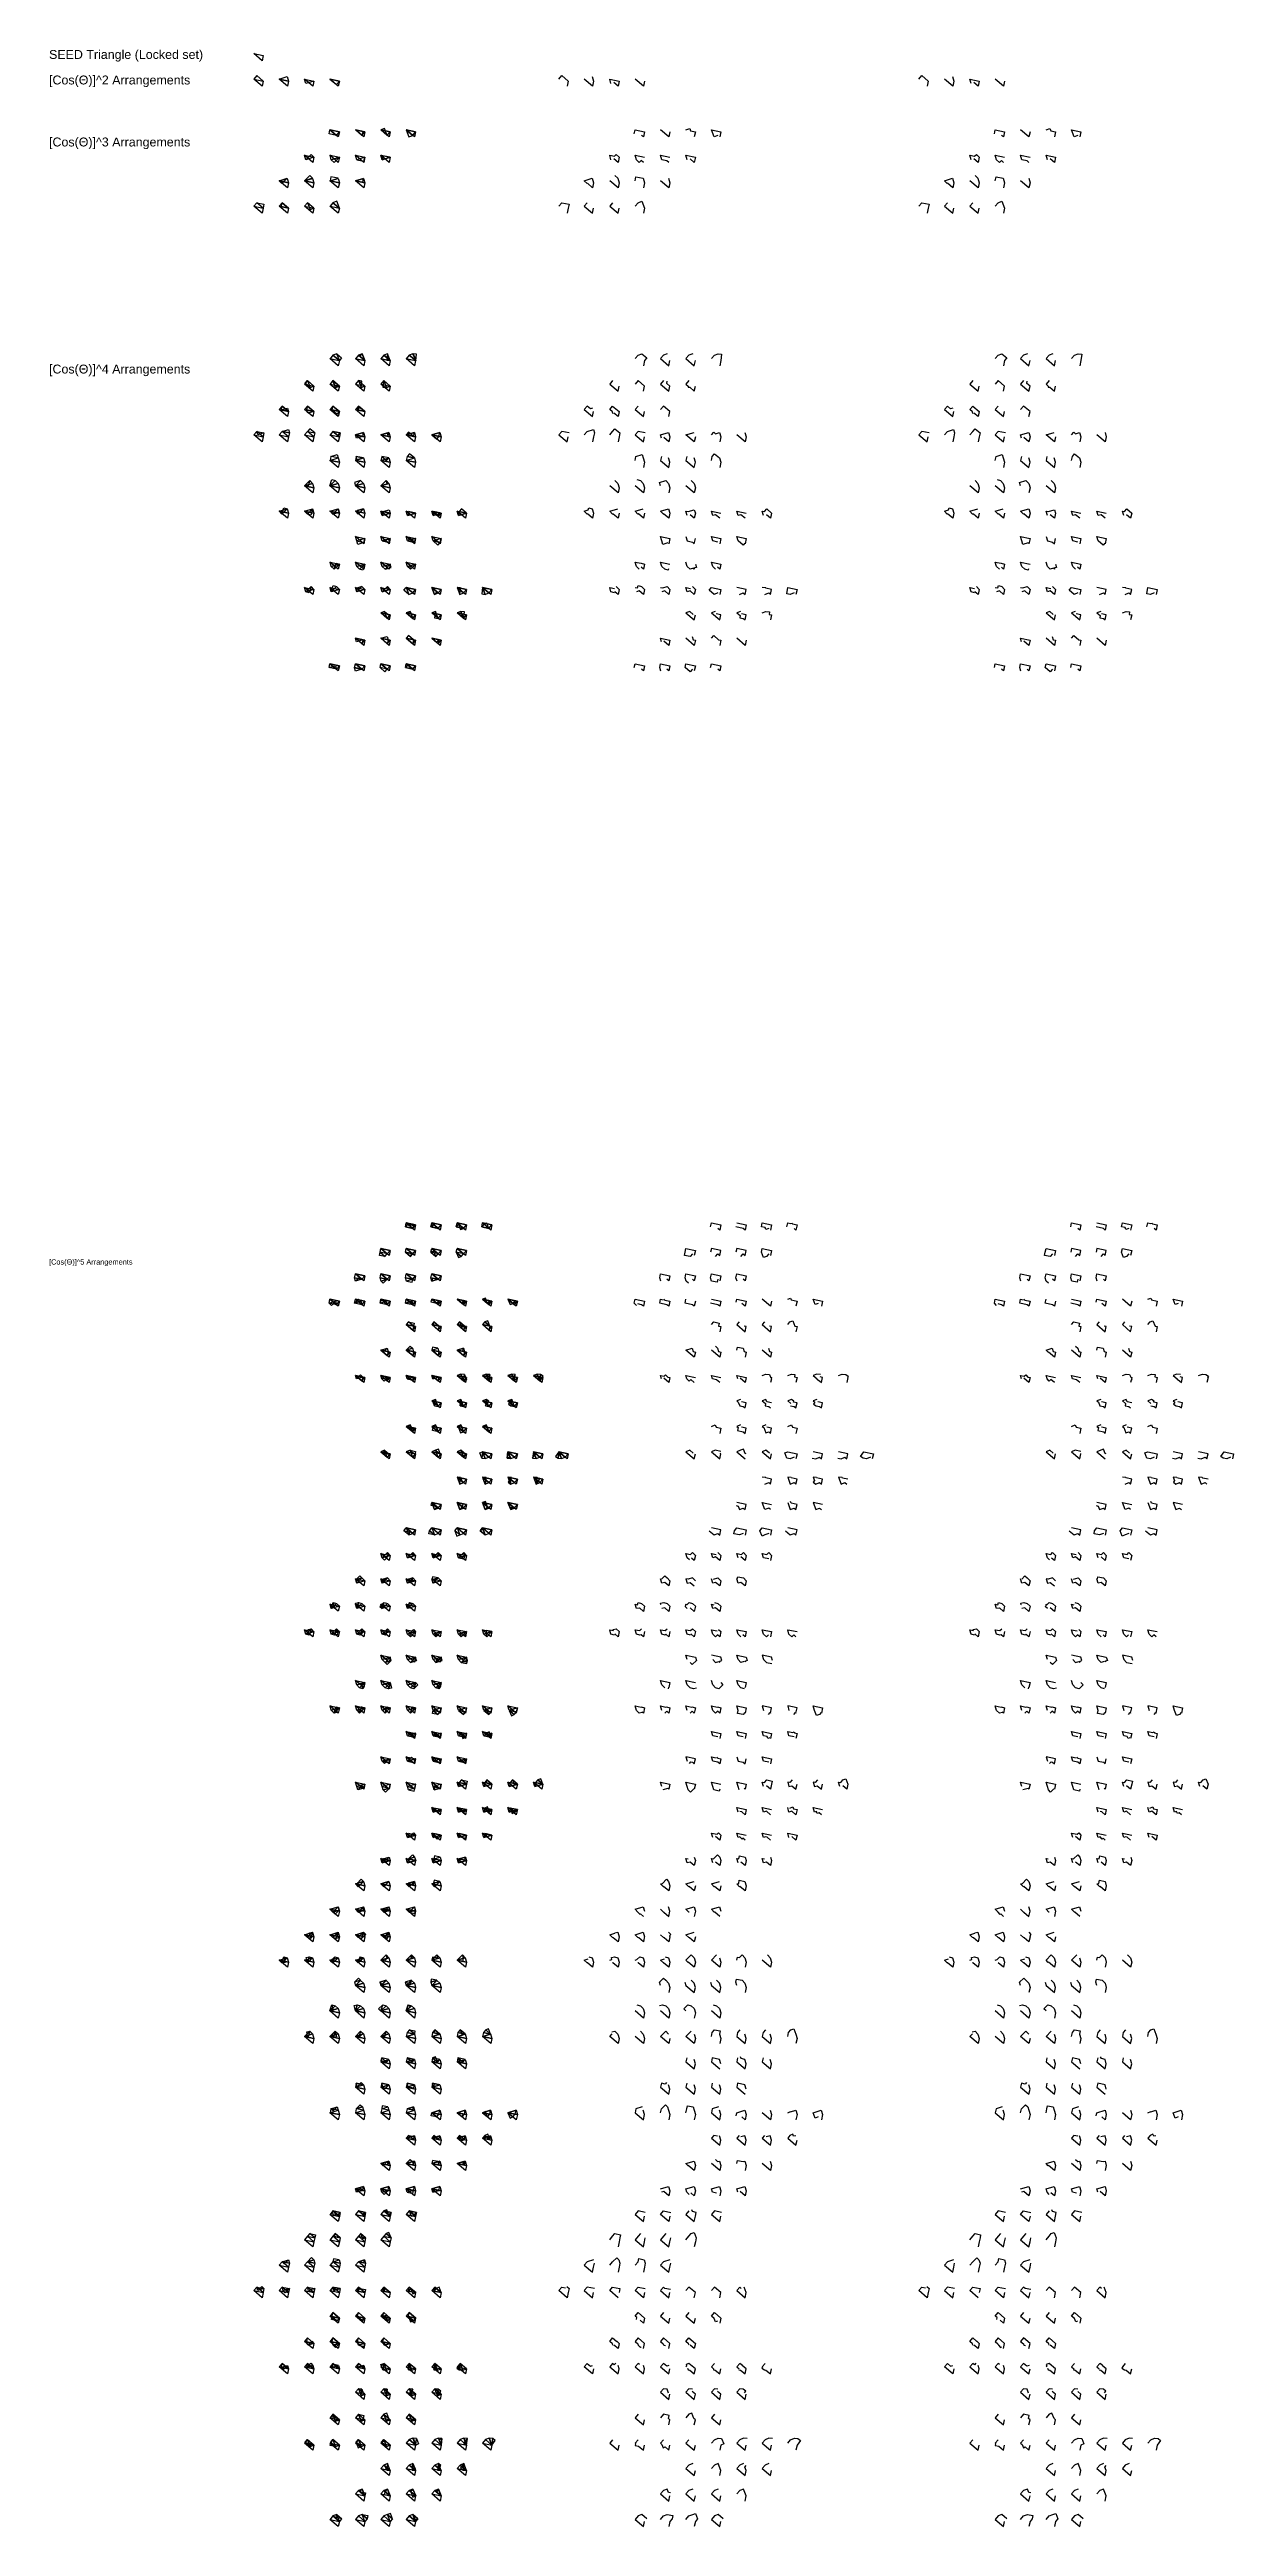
# Model space of a CAD drawing. Header units: inches. Extents: x -12292079.407 to -12292079.373, y 116895049.277 to 116895049.734.
# Drawn here: x -12292079.4074 to -12292079.3748, y 116895049.6655 to 116895049.7336 of the extents above; entities that cross this region are included whole.
import ezdxf

# ---------------------------------------------------------------- set-up
doc = ezdxf.new("R2010")
doc.units = ezdxf.units.IN
doc.header["$MEASUREMENT"] = 0
for name, color, linetype in [('BASE', 170, 'Continuous'), ('HYPOTENUSE', 20, 'Continuous'), ('PERPENDICULAR', 90, 'Continuous'), ('Standard', 7, 'Continuous')]:
    doc.layers.add(name, color=color, linetype=linetype)
doc.styles.get("Standard").update_dxf_attribs({"font": 'arial_0.ttf'})

msp = doc.modelspace()

# ---------------------------------------------------------------- texts
at = {"color": 1}
for s, height, p in [('SEED Triangle (Locked set)', 0.0002446, (-12292079.407407, 116895049.733362)), ('[Cos(Θ)]^ 2 Arrangements', 0.0002446, (-12292079.407407, 116895049.73266)), ('[Cos(Θ)]^ 3 Arrangements', 0.0002446, (-12292079.407407, 116895049.730955)), ('[Cos(Θ)]^ 4 Arrangements', 0.0002446, (-12292079.407407, 116895049.724712)), ('[Cos(Θ)]^ 5 Arrangements', 0.0001446, (-12292079.407407, 116895049.700212))]:
    msp.add_text(s, height=height, dxfattribs=at).set_placement(p)

# ---------------------------------------------------------------- blocks, each defined once
blk = doc.blocks.new('fundamental_block_GT')
at = {"layer": 'BASE'}
blk.add_line((0, 0), (879, -7), dxfattribs=at)
at = {"layer": 'HYPOTENUSE'}
blk.add_line((883, 469), (0, 0), dxfattribs=at)
at = {"layer": 'PERPENDICULAR'}
blk.add_line((879, -7), (883, 469), dxfattribs=at)

# ---------------------------------------------------------------- linework, layer by layer
for points in [[(-12292079.393393, 116895049.732808), (-12292079.393312, 116895049.732904), (-12292079.393136, 116895049.732754), (-12292079.393165, 116895049.732614)], [(-12292079.392473, 116895049.732874), (-12292079.392437, 116895049.732754), (-12292079.392466, 116895049.732614), (-12292079.392695, 116895049.732808)], [(-12292079.39196, 116895049.732688), (-12292079.391996, 116895049.732808), (-12292079.391738, 116895049.732754), (-12292079.391767, 116895049.732614), (-12292079.391881, 116895049.732711)], [(-12292079.391039, 116895049.732754), (-12292079.391068, 116895049.732614), (-12292079.391297, 116895049.732808)], [(-12292079.391319, 116895049.731302), (-12292079.391297, 116895049.73141), (-12292079.391039, 116895049.731356), (-12292079.391068, 116895049.731216), (-12292079.39112, 116895049.73126)], [(-12292079.39034, 116895049.731356), (-12292079.390369, 116895049.731216), (-12292079.390598, 116895049.73141)], [(-12292079.389899, 116895049.73141), (-12292079.389796, 116895049.73145), (-12292079.38977, 116895049.731383), (-12292079.389641, 116895049.731356), (-12292079.38967, 116895049.731216)], [(-12292079.389023, 116895049.73126), (-12292079.389126, 116895049.73122), (-12292079.3892, 116895049.73141), (-12292079.388942, 116895049.731356), (-12292079.388971, 116895049.731216)], [(-12292079.39196, 116895049.730591), (-12292079.391996, 116895049.730711), (-12292079.391867, 116895049.730684), (-12292079.391816, 116895049.730735), (-12292079.391738, 116895049.730657), (-12292079.391767, 116895049.730517), (-12292079.391881, 116895049.730614)], [(-12292079.391068, 116895049.730517), (-12292079.391128, 116895049.730568), (-12292079.391182, 116895049.730513), (-12292079.391261, 116895049.730591), (-12292079.391297, 116895049.730711), (-12292079.391039, 116895049.730657)], [(-12292079.390369, 116895049.730517), (-12292079.390421, 116895049.730561), (-12292079.390562, 116895049.730591), (-12292079.390598, 116895049.730711), (-12292079.39034, 116895049.730657)], [(-12292079.389863, 116895049.730591), (-12292079.389899, 116895049.730711), (-12292079.389641, 116895049.730657), (-12292079.38967, 116895049.730517), (-12292079.389785, 116895049.730614)], [(-12292079.392616, 116895049.729934), (-12292079.392695, 116895049.730012), (-12292079.392473, 116895049.730079), (-12292079.392437, 116895049.729958), (-12292079.392466, 116895049.729818), (-12292079.39261, 116895049.729941)], [(-12292079.391852, 116895049.730156), (-12292079.391774, 116895049.730079), (-12292079.391738, 116895049.729958), (-12292079.391767, 116895049.729818), (-12292079.391996, 116895049.730012)], [(-12292079.391297, 116895049.730012), (-12292079.391274, 116895049.73012), (-12292079.391075, 116895049.730079), (-12292079.391039, 116895049.729958), (-12292079.391068, 116895049.729818)], [(-12292079.390376, 116895049.730079), (-12292079.39034, 116895049.729958), (-12292079.390369, 116895049.729818), (-12292079.390598, 116895049.730012)], [(-12292079.393393, 116895049.729313), (-12292079.393312, 116895049.729409), (-12292079.393113, 116895049.729367), (-12292079.393136, 116895049.729259), (-12292079.393165, 116895049.729119)], [(-12292079.392613, 116895049.729409), (-12292079.392695, 116895049.729313), (-12292079.392466, 116895049.729119), (-12292079.392437, 116895049.729259)], [(-12292079.391914, 116895049.729409), (-12292079.391996, 116895049.729313), (-12292079.391767, 116895049.729119), (-12292079.391738, 116895049.729259)], [(-12292079.391297, 116895049.729313), (-12292079.391215, 116895049.729409), (-12292079.391112, 116895049.729449), (-12292079.391039, 116895049.729259), (-12292079.391068, 116895049.729119)], [(-12292079.391297, 116895049.72512), (-12292079.391215, 116895049.725215), (-12292079.391112, 116895049.725255), (-12292079.390976, 116895049.725139), (-12292079.391039, 116895049.725065), (-12292079.391068, 116895049.724926)], [(-12292079.390413, 116895049.725255), (-12292079.390516, 116895049.725215), (-12292079.390598, 116895049.72512), (-12292079.390369, 116895049.724926), (-12292079.39034, 116895049.725065)], [(-12292079.389714, 116895049.725255), (-12292079.389817, 116895049.725215), (-12292079.389899, 116895049.72512), (-12292079.38967, 116895049.724926), (-12292079.389641, 116895049.725065)], [(-12292079.3892, 116895049.72512), (-12292079.389118, 116895049.725215), (-12292079.389015, 116895049.725255), (-12292079.388919, 116895049.725243), (-12292079.388942, 116895049.725065), (-12292079.388971, 116895049.724926)], [(-12292079.391914, 116895049.724516), (-12292079.391996, 116895049.724421), (-12292079.391767, 116895049.724227), (-12292079.391738, 116895049.724367)], [(-12292079.391068, 116895049.724227), (-12292079.391039, 116895049.724367), (-12292079.391215, 116895049.724516), (-12292079.391297, 116895049.724421)], [(-12292079.390516, 116895049.724516), (-12292079.390598, 116895049.724421), (-12292079.390369, 116895049.724227), (-12292079.39034, 116895049.724367), (-12292079.390428, 116895049.724441), (-12292079.39042, 116895049.724504)], [(-12292079.389817, 116895049.724516), (-12292079.389899, 116895049.724421), (-12292079.389837, 116895049.724368), (-12292079.38984, 116895049.724339), (-12292079.389796, 116895049.724333), (-12292079.38967, 116895049.724227), (-12292079.389641, 116895049.724367)], [(-12292079.392464, 116895049.723761), (-12292079.392525, 116895049.723742), (-12292079.392613, 116895049.723817), (-12292079.392695, 116895049.723722), (-12292079.392466, 116895049.723528), (-12292079.392437, 116895049.723668)], [(-12292079.391909, 116895049.723616), (-12292079.391922, 116895049.723659), (-12292079.391996, 116895049.723722), (-12292079.391914, 116895049.723817), (-12292079.391738, 116895049.723668), (-12292079.391767, 116895049.723528), (-12292079.391881, 116895049.723625)], [(-12292079.391215, 116895049.723817), (-12292079.391297, 116895049.723722), (-12292079.391068, 116895049.723528), (-12292079.391039, 116895049.723668)], [(-12292079.390369, 116895049.723528), (-12292079.39034, 116895049.723668), (-12292079.390516, 116895049.723817), (-12292079.390598, 116895049.723722)], [(-12292079.393113, 116895049.723077), (-12292079.393312, 116895049.723119), (-12292079.393393, 116895049.723023), (-12292079.393165, 116895049.722829), (-12292079.393136, 116895049.722969)], [(-12292079.392695, 116895049.723023), (-12292079.392613, 116895049.723119), (-12292079.392442, 116895049.72317), (-12292079.392414, 116895049.723077), (-12292079.392437, 116895049.722969), (-12292079.392466, 116895049.722829)], [(-12292079.391996, 116895049.723023), (-12292079.391914, 116895049.723119), (-12292079.391851, 116895049.723193), (-12292079.391715, 116895049.723077), (-12292079.391738, 116895049.722969), (-12292079.391767, 116895049.722829)], [(-12292079.391016, 116895049.723077), (-12292079.391215, 116895049.723119), (-12292079.391297, 116895049.723023), (-12292079.391068, 116895049.722829), (-12292079.391039, 116895049.722969)], [(-12292079.39057, 116895049.72293), (-12292079.390598, 116895049.723023), (-12292079.390376, 116895049.723089), (-12292079.39034, 116895049.722969), (-12292079.390369, 116895049.722829), (-12292079.390509, 116895049.722948)], [(-12292079.389641, 116895049.722969), (-12292079.38967, 116895049.722829), (-12292079.389899, 116895049.723023), (-12292079.389677, 116895049.723089)], [(-12292079.3892, 116895049.723023), (-12292079.389137, 116895049.723097), (-12292079.389089, 116895049.723056), (-12292079.388978, 116895049.723089), (-12292079.388942, 116895049.722969), (-12292079.388971, 116895049.722829)], [(-12292079.388279, 116895049.723089), (-12292079.388243, 116895049.722969), (-12292079.388272, 116895049.722829), (-12292079.388501, 116895049.723023)], [(-12292079.391297, 116895049.722324), (-12292079.391274, 116895049.722432), (-12292079.391103, 116895049.722483), (-12292079.391075, 116895049.72239), (-12292079.391039, 116895049.72227), (-12292079.391068, 116895049.72213)], [(-12292079.390575, 116895049.722432), (-12292079.390598, 116895049.722324), (-12292079.390369, 116895049.72213), (-12292079.39034, 116895049.72227), (-12292079.390376, 116895049.72239)], [(-12292079.389876, 116895049.722432), (-12292079.389899, 116895049.722324), (-12292079.38967, 116895049.72213), (-12292079.389641, 116895049.72227), (-12292079.389677, 116895049.72239)], [(-12292079.3892, 116895049.722324), (-12292079.389177, 116895049.722432), (-12292079.389114, 116895049.722506), (-12292079.388978, 116895049.72239), (-12292079.388942, 116895049.72227), (-12292079.388971, 116895049.72213)], [(-12292079.391852, 116895049.721769), (-12292079.391774, 116895049.721691), (-12292079.391738, 116895049.721571), (-12292079.391767, 116895049.721431), (-12292079.391996, 116895049.721625)], [(-12292079.391246, 116895049.721796), (-12292079.391153, 116895049.721769), (-12292079.391075, 116895049.721691), (-12292079.391039, 116895049.721571), (-12292079.391068, 116895049.721431), (-12292079.391297, 116895049.721625)], [(-12292079.390598, 116895049.721625), (-12292079.390625, 116895049.721718), (-12292079.390454, 116895049.721769), (-12292079.390376, 116895049.721691), (-12292079.39034, 116895049.721571), (-12292079.390369, 116895049.721431)], [(-12292079.389755, 116895049.721769), (-12292079.389677, 116895049.721691), (-12292079.389641, 116895049.721571), (-12292079.38967, 116895049.721431), (-12292079.389899, 116895049.721625)], [(-12292079.392616, 116895049.720848), (-12292079.392695, 116895049.720926), (-12292079.392584, 116895049.720959), (-12292079.392566, 116895049.72102), (-12292079.392473, 116895049.720992), (-12292079.392437, 116895049.720872), (-12292079.392466, 116895049.720732), (-12292079.39261, 116895049.720854)], [(-12292079.391738, 116895049.720872), (-12292079.391767, 116895049.720732), (-12292079.391897, 116895049.720842), (-12292079.391917, 116895049.720848), (-12292079.391996, 116895049.720926), (-12292079.391774, 116895049.720992)], [(-12292079.391039, 116895049.720872), (-12292079.391068, 116895049.720732), (-12292079.391208, 116895049.720851), (-12292079.391218, 116895049.720848), (-12292079.391297, 116895049.720926), (-12292079.391075, 116895049.720992)], [(-12292079.390519, 116895049.720848), (-12292079.390598, 116895049.720926), (-12292079.390376, 116895049.720992), (-12292079.39034, 116895049.720872), (-12292079.390369, 116895049.720732), (-12292079.390513, 116895049.720854)], [(-12292079.389863, 116895049.720806), (-12292079.389899, 116895049.720926), (-12292079.38984, 116895049.720914), (-12292079.389669, 116895049.720965), (-12292079.389641, 116895049.720872), (-12292079.38967, 116895049.720732), (-12292079.389785, 116895049.720829)], [(-12292079.388971, 116895049.720732), (-12292079.389086, 116895049.720829), (-12292079.389164, 116895049.720806), (-12292079.3892, 116895049.720926), (-12292079.388942, 116895049.720872)], [(-12292079.388272, 116895049.720732), (-12292079.388387, 116895049.720829), (-12292079.388465, 116895049.720806), (-12292079.388501, 116895049.720926), (-12292079.388243, 116895049.720872)], [(-12292079.387766, 116895049.720806), (-12292079.387802, 116895049.720926), (-12292079.387743, 116895049.720914), (-12292079.38768, 116895049.720988), (-12292079.387544, 116895049.720872), (-12292079.387574, 116895049.720732), (-12292079.387688, 116895049.720829)], [(-12292079.390395, 116895049.720055), (-12292079.390534, 116895049.720014), (-12292079.390562, 116895049.720107), (-12292079.390598, 116895049.720227), (-12292079.39034, 116895049.720173), (-12292079.390369, 116895049.720033)], [(-12292079.389899, 116895049.720227), (-12292079.389863, 116895049.720107), (-12292079.389722, 116895049.720077), (-12292079.38967, 116895049.720033), (-12292079.389641, 116895049.720173)], [(-12292079.389023, 116895049.720077), (-12292079.389164, 116895049.720107), (-12292079.3892, 116895049.720227), (-12292079.388942, 116895049.720173), (-12292079.388971, 116895049.720033)], [(-12292079.388284, 116895049.720043), (-12292079.388329, 116895049.719991), (-12292079.388465, 116895049.720107), (-12292079.388501, 116895049.720227), (-12292079.388243, 116895049.720173), (-12292079.388272, 116895049.720033)], [(-12292079.391182, 116895049.71933), (-12292079.391261, 116895049.719408), (-12292079.391297, 116895049.719528), (-12292079.391134, 116895049.719494), (-12292079.391132, 116895049.719501), (-12292079.391039, 116895049.719474), (-12292079.391068, 116895049.719334), (-12292079.391128, 116895049.719385)], [(-12292079.390369, 116895049.719334), (-12292079.390379, 116895049.719342), (-12292079.39039, 116895049.719302), (-12292079.390484, 116895049.71933), (-12292079.390562, 116895049.719408), (-12292079.390598, 116895049.719528), (-12292079.39034, 116895049.719474)], [(-12292079.389641, 116895049.719474), (-12292079.389613, 116895049.719381), (-12292079.389664, 116895049.719366), (-12292079.38967, 116895049.719334), (-12292079.389696, 116895049.719356), (-12292079.389785, 116895049.71933), (-12292079.389863, 116895049.719408), (-12292079.389899, 116895049.719528)], [(-12292079.389086, 116895049.71933), (-12292079.389164, 116895049.719408), (-12292079.3892, 116895049.719528), (-12292079.388942, 116895049.719474), (-12292079.388971, 116895049.719334), (-12292079.389031, 116895049.719385)], [(-12292079.391816, 116895049.718853), (-12292079.391738, 116895049.718775), (-12292079.391767, 116895049.718635), (-12292079.391858, 116895049.718712), (-12292079.391867, 116895049.718681), (-12292079.39196, 116895049.718709), (-12292079.391996, 116895049.718829), (-12292079.391867, 116895049.718802)], [(-12292079.391297, 116895049.718829), (-12292079.391229, 116895049.718815), (-12292079.39121, 116895049.71888), (-12292079.391117, 116895049.718853), (-12292079.391039, 116895049.718775), (-12292079.391068, 116895049.718635), (-12292079.391182, 116895049.718732), (-12292079.391261, 116895049.718709)], [(-12292079.390598, 116895049.718829), (-12292079.390539, 116895049.718817), (-12292079.390418, 116895049.718853), (-12292079.39034, 116895049.718775), (-12292079.390369, 116895049.718635), (-12292079.390483, 116895049.718732), (-12292079.390562, 116895049.718709)], [(-12292079.389719, 116895049.718853), (-12292079.389641, 116895049.718775), (-12292079.38967, 116895049.718635), (-12292079.389785, 116895049.718732), (-12292079.389863, 116895049.718709), (-12292079.389899, 116895049.718829), (-12292079.38977, 116895049.718802)], [(-12292079.389023, 116895049.718679), (-12292079.389126, 116895049.718639), (-12292079.389263, 116895049.718755), (-12292079.3892, 116895049.718829), (-12292079.388942, 116895049.718775), (-12292079.388971, 116895049.718635)], [(-12292079.388427, 116895049.718639), (-12292079.388324, 116895049.718679), (-12292079.388272, 116895049.718635), (-12292079.388243, 116895049.718775), (-12292079.388501, 116895049.718829)], [(-12292079.387728, 116895049.718639), (-12292079.387625, 116895049.718679), (-12292079.387574, 116895049.718635), (-12292079.387544, 116895049.718775), (-12292079.387707, 116895049.718809), (-12292079.387706, 116895049.718817), (-12292079.387802, 116895049.718829)], [(-12292079.386927, 116895049.718679), (-12292079.38703, 116895049.718639), (-12292079.387126, 116895049.718652), (-12292079.387103, 116895049.718829), (-12292079.386845, 116895049.718775), (-12292079.386875, 116895049.718635)], [(-12292079.3897, 116895049.718088), (-12292079.389796, 116895049.71817), (-12292079.389899, 116895049.71813), (-12292079.38967, 116895049.717936), (-12292079.389641, 116895049.718076)], [(-12292079.389097, 116895049.71817), (-12292079.3892, 116895049.71813), (-12292079.388971, 116895049.717936), (-12292079.388942, 116895049.718076), (-12292079.389071, 116895049.718103)], [(-12292079.388398, 116895049.71817), (-12292079.388501, 116895049.71813), (-12292079.388413, 116895049.718055), (-12292079.388421, 116895049.717993), (-12292079.388324, 116895049.71798), (-12292079.388272, 116895049.717936), (-12292079.388243, 116895049.718076), (-12292079.388372, 116895049.718103)], [(-12292079.387802, 116895049.71813), (-12292079.387699, 116895049.71817), (-12292079.387603, 116895049.718158), (-12292079.387611, 116895049.71809), (-12292079.387544, 116895049.718076), (-12292079.387574, 116895049.717936)], [(-12292079.39057, 116895049.717338), (-12292079.390598, 116895049.717431), (-12292079.39034, 116895049.717377), (-12292079.390369, 116895049.717237), (-12292079.390509, 116895049.717356)], [(-12292079.389727, 116895049.717483), (-12292079.3897, 116895049.717389), (-12292079.389641, 116895049.717377), (-12292079.38967, 116895049.717237), (-12292079.389899, 116895049.717431)], [(-12292079.3892, 116895049.717431), (-12292079.389137, 116895049.717505), (-12292079.389001, 116895049.717389), (-12292079.388942, 116895049.717377), (-12292079.388971, 116895049.717237)], [(-12292079.388243, 116895049.717377), (-12292079.388272, 116895049.717237), (-12292079.388501, 116895049.717431)], [(-12292079.391319, 116895049.716624), (-12292079.391297, 116895049.716732), (-12292079.391039, 116895049.716678), (-12292079.391068, 116895049.716538), (-12292079.39112, 116895049.716582)], [(-12292079.390593, 116895049.716531), (-12292079.39062, 116895049.716624), (-12292079.390598, 116895049.716732), (-12292079.39034, 116895049.716678), (-12292079.390369, 116895049.716538), (-12292079.390421, 116895049.716582)], [(-12292079.389722, 116895049.716582), (-12292079.389785, 116895049.716508), (-12292079.389921, 116895049.716624), (-12292079.389899, 116895049.716732), (-12292079.389641, 116895049.716678), (-12292079.38967, 116895049.716538)], [(-12292079.389223, 116895049.716624), (-12292079.3892, 116895049.716732), (-12292079.388942, 116895049.716678), (-12292079.388971, 116895049.716538), (-12292079.389023, 116895049.716582)], [(-12292079.389223, 116895049.701248), (-12292079.3892, 116895049.701356), (-12292079.388942, 116895049.701302), (-12292079.388971, 116895049.701162), (-12292079.389023, 116895049.701206)], [(-12292079.388501, 116895049.701356), (-12292079.388243, 116895049.701302), (-12292079.388272, 116895049.701162), (-12292079.388324, 116895049.701206), (-12292079.388524, 116895049.701248)], [(-12292079.387625, 116895049.701206), (-12292079.387705, 116895049.701175), (-12292079.387725, 116895049.701227), (-12292079.387825, 116895049.701248), (-12292079.387802, 116895049.701356), (-12292079.387544, 116895049.701302), (-12292079.387574, 116895049.701162)], [(-12292079.387126, 116895049.701248), (-12292079.387103, 116895049.701356), (-12292079.38702, 116895049.701338), (-12292079.386983, 116895049.701352), (-12292079.386974, 116895049.701329), (-12292079.386845, 116895049.701302), (-12292079.386875, 116895049.701162), (-12292079.386927, 116895049.701206)], [(-12292079.389722, 116895049.700507), (-12292079.389785, 116895049.700433), (-12292079.389939, 116895049.700465), (-12292079.389921, 116895049.700549), (-12292079.389899, 116895049.700657), (-12292079.389641, 116895049.700603), (-12292079.38967, 116895049.700463)], [(-12292079.389086, 116895049.700433), (-12292079.389023, 116895049.700507), (-12292079.388971, 116895049.700463), (-12292079.388942, 116895049.700603), (-12292079.3892, 116895049.700657), (-12292079.389223, 116895049.700549)], [(-12292079.388387, 116895049.700433), (-12292079.388324, 116895049.700507), (-12292079.388272, 116895049.700463), (-12292079.388243, 116895049.700603), (-12292079.388501, 116895049.700657), (-12292079.388524, 116895049.700549)], [(-12292079.387625, 116895049.700507), (-12292079.387688, 116895049.700433), (-12292079.387768, 116895049.700402), (-12292079.387825, 116895049.700549), (-12292079.387802, 116895049.700657), (-12292079.387544, 116895049.700603), (-12292079.387574, 116895049.700463)], [(-12292079.390593, 116895049.699757), (-12292079.39062, 116895049.69985), (-12292079.390598, 116895049.699958), (-12292079.39034, 116895049.699904), (-12292079.390369, 116895049.699764), (-12292079.390421, 116895049.699808)], [(-12292079.389833, 116895049.699697), (-12292079.389894, 116895049.699757), (-12292079.389921, 116895049.69985), (-12292079.389899, 116895049.699958), (-12292079.389641, 116895049.699904), (-12292079.38967, 116895049.699764), (-12292079.389722, 116895049.699808)], [(-12292079.389023, 116895049.699808), (-12292079.389041, 116895049.699724), (-12292079.389195, 116895049.699757), (-12292079.389223, 116895049.69985), (-12292079.3892, 116895049.699958), (-12292079.388942, 116895049.699904), (-12292079.388971, 116895049.699764)], [(-12292079.388496, 116895049.699757), (-12292079.388524, 116895049.69985), (-12292079.388501, 116895049.699958), (-12292079.388243, 116895049.699904), (-12292079.388272, 116895049.699764), (-12292079.388324, 116895049.699808)], [(-12292079.391259, 116895049.699091), (-12292079.391319, 116895049.699151), (-12292079.391297, 116895049.699259), (-12292079.391039, 116895049.699205), (-12292079.391068, 116895049.699065), (-12292079.39112, 116895049.699109), (-12292079.39122, 116895049.69913)], [(-12292079.390509, 116895049.699262), (-12292079.390482, 116895049.699235), (-12292079.39034, 116895049.699205), (-12292079.390369, 116895049.699065), (-12292079.390421, 116895049.699109), (-12292079.39062, 116895049.699151), (-12292079.390598, 116895049.699259), (-12292079.390527, 116895049.699244)], [(-12292079.389641, 116895049.699205), (-12292079.38967, 116895049.699065), (-12292079.389722, 116895049.699109), (-12292079.389921, 116895049.699151), (-12292079.389899, 116895049.699259)], [(-12292079.3892, 116895049.699259), (-12292079.388942, 116895049.699205), (-12292079.388971, 116895049.699065), (-12292079.389023, 116895049.699109), (-12292079.389223, 116895049.699151)], [(-12292079.388518, 116895049.699175), (-12292079.388501, 116895049.699259), (-12292079.388243, 116895049.699205), (-12292079.388272, 116895049.699065), (-12292079.388365, 116895049.699143)], [(-12292079.387544, 116895049.699205), (-12292079.387574, 116895049.699065), (-12292079.387802, 116895049.699259)], [(-12292079.387103, 116895049.699259), (-12292079.387023, 116895049.69929), (-12292079.387003, 116895049.699238), (-12292079.386845, 116895049.699205), (-12292079.386875, 116895049.699065)], [(-12292079.386268, 116895049.699143), (-12292079.386347, 116895049.699112), (-12292079.386404, 116895049.699259), (-12292079.386146, 116895049.699205), (-12292079.386176, 116895049.699065)], [(-12292079.3892, 116895049.69856), (-12292079.389137, 116895049.698634), (-12292079.388983, 116895049.698602), (-12292079.389001, 116895049.698518), (-12292079.388942, 116895049.698506), (-12292079.388971, 116895049.698366)], [(-12292079.388438, 116895049.698634), (-12292079.388501, 116895049.69856), (-12292079.388272, 116895049.698366), (-12292079.388243, 116895049.698506), (-12292079.388302, 116895049.698518)], [(-12292079.387739, 116895049.698634), (-12292079.387802, 116895049.69856), (-12292079.387574, 116895049.698366), (-12292079.387544, 116895049.698506), (-12292079.387603, 116895049.698518)], [(-12292079.387103, 116895049.69856), (-12292079.38704, 116895049.698634), (-12292079.386961, 116895049.698665), (-12292079.386904, 116895049.698518), (-12292079.386845, 116895049.698506), (-12292079.386875, 116895049.698366)], [(-12292079.389838, 116895049.697801), (-12292079.389899, 116895049.697861), (-12292079.389727, 116895049.697912), (-12292079.3897, 116895049.697819), (-12292079.389641, 116895049.697807), (-12292079.38967, 116895049.697667), (-12292079.389834, 116895049.697806)], [(-12292079.389089, 116895049.697972), (-12292079.389028, 116895049.697912), (-12292079.389001, 116895049.697819), (-12292079.388942, 116895049.697807), (-12292079.388971, 116895049.697667), (-12292079.3892, 116895049.697861)], [(-12292079.388501, 116895049.697861), (-12292079.388483, 116895049.697945), (-12292079.388329, 116895049.697912), (-12292079.388302, 116895049.697819), (-12292079.388243, 116895049.697807), (-12292079.388272, 116895049.697667)], [(-12292079.387631, 116895049.697912), (-12292079.387603, 116895049.697819), (-12292079.387544, 116895049.697807), (-12292079.387574, 116895049.697667), (-12292079.387802, 116895049.697861)], [(-12292079.39057, 116895049.697069), (-12292079.390598, 116895049.697162), (-12292079.390498, 116895049.697141), (-12292079.390459, 116895049.69718), (-12292079.390399, 116895049.69712), (-12292079.39034, 116895049.697108), (-12292079.390369, 116895049.696968), (-12292079.390509, 116895049.697087)], [(-12292079.38967, 116895049.696968), (-12292079.389768, 116895049.697051), (-12292079.389811, 116895049.697009), (-12292079.389871, 116895049.697069), (-12292079.389899, 116895049.697162), (-12292079.389641, 116895049.697108)], [(-12292079.388971, 116895049.696968), (-12292079.389064, 116895049.697046), (-12292079.389172, 116895049.697069), (-12292079.3892, 116895049.697162), (-12292079.388942, 116895049.697108)], [(-12292079.388473, 116895049.697069), (-12292079.388501, 116895049.697162), (-12292079.388243, 116895049.697108), (-12292079.388272, 116895049.696968), (-12292079.388413, 116895049.697087)], [(-12292079.387802, 116895049.697162), (-12292079.387699, 116895049.697202), (-12292079.387603, 116895049.697189), (-12292079.387573, 116895049.697114), (-12292079.387544, 116895049.697108), (-12292079.387554, 116895049.697063), (-12292079.387546, 116895049.697043), (-12292079.387559, 116895049.697038), (-12292079.387574, 116895049.696968)], [(-12292079.387103, 116895049.697162), (-12292079.387, 116895049.697202), (-12292079.386904, 116895049.697189), (-12292079.386912, 116895049.697122), (-12292079.386845, 116895049.697108), (-12292079.386875, 116895049.696968)], [(-12292079.386205, 116895049.697189), (-12292079.386301, 116895049.697202), (-12292079.386404, 116895049.697162), (-12292079.386293, 116895049.697068), (-12292079.386297, 116895049.697062), (-12292079.386228, 116895049.697012), (-12292079.386176, 116895049.696968), (-12292079.386146, 116895049.697108), (-12292079.386213, 116895049.697122)], [(-12292079.385705, 116895049.697162), (-12292079.385602, 116895049.697202), (-12292079.385506, 116895049.697189), (-12292079.385437, 116895049.69714), (-12292079.385458, 116895049.69711), (-12292079.385447, 116895049.697108), (-12292079.385477, 116895049.696968)], [(-12292079.388398, 116895049.696503), (-12292079.388501, 116895049.696463), (-12292079.388461, 116895049.696429), (-12292079.388421, 116895049.696326), (-12292079.388324, 116895049.696313), (-12292079.388272, 116895049.696269), (-12292079.388243, 116895049.696409), (-12292079.388372, 116895049.696436)], [(-12292079.387544, 116895049.696409), (-12292079.387673, 116895049.696436), (-12292079.387699, 116895049.696503), (-12292079.387802, 116895049.696463), (-12292079.387714, 116895049.696388), (-12292079.387722, 116895049.696326), (-12292079.387625, 116895049.696313), (-12292079.387574, 116895049.696269)], [(-12292079.387023, 116895049.696326), (-12292079.386927, 116895049.696313), (-12292079.386875, 116895049.696269), (-12292079.386845, 116895049.696409), (-12292079.386947, 116895049.69643), (-12292079.386931, 116895049.696453), (-12292079.387, 116895049.696503), (-12292079.387103, 116895049.696463), (-12292079.387015, 116895049.696388)], [(-12292079.386301, 116895049.696503), (-12292079.386404, 116895049.696463), (-12292079.386358, 116895049.696424), (-12292079.386393, 116895049.696376), (-12292079.386324, 116895049.696326), (-12292079.386228, 116895049.696313), (-12292079.386176, 116895049.696269), (-12292079.386146, 116895049.696409), (-12292079.386275, 116895049.696436)], [(-12292079.3892, 116895049.695764), (-12292079.389097, 116895049.695804), (-12292079.389071, 116895049.695737), (-12292079.388942, 116895049.69571), (-12292079.388971, 116895049.69557)], [(-12292079.388398, 116895049.695804), (-12292079.388501, 116895049.695764), (-12292079.388461, 116895049.69573), (-12292079.388478, 116895049.695647), (-12292079.388324, 116895049.695614), (-12292079.388272, 116895049.69557), (-12292079.388243, 116895049.69571), (-12292079.388372, 116895049.695737)], [(-12292079.387699, 116895049.695804), (-12292079.387802, 116895049.695764), (-12292079.387762, 116895049.69573), (-12292079.387705, 116895049.695584), (-12292079.387625, 116895049.695614), (-12292079.387574, 116895049.69557), (-12292079.387544, 116895049.69571), (-12292079.387673, 116895049.695737)], [(-12292079.387103, 116895049.695764), (-12292079.387, 116895049.695804), (-12292079.386974, 116895049.695737), (-12292079.386845, 116895049.69571), (-12292079.386875, 116895049.69557)], [(-12292079.3897, 116895049.695023), (-12292079.389796, 116895049.695105), (-12292079.389899, 116895049.695065), (-12292079.38967, 116895049.694871), (-12292079.389641, 116895049.695011)], [(-12292079.388943, 116895049.695073), (-12292079.389097, 116895049.695105), (-12292079.3892, 116895049.695065), (-12292079.388971, 116895049.694871), (-12292079.388942, 116895049.695011), (-12292079.388955, 116895049.695014)], [(-12292079.388243, 116895049.695011), (-12292079.388272, 116895049.695017), (-12292079.388318, 116895049.695136), (-12292079.388398, 116895049.695105), (-12292079.388501, 116895049.695065), (-12292079.388272, 116895049.694871)], [(-12292079.387603, 116895049.695023), (-12292079.387699, 116895049.695105), (-12292079.387802, 116895049.695065), (-12292079.387574, 116895049.694871), (-12292079.387544, 116895049.695011)], [(-12292079.386927, 116895049.694915), (-12292079.38703, 116895049.694875), (-12292079.387126, 116895049.694888), (-12292079.387183, 116895049.695035), (-12292079.387103, 116895049.695065), (-12292079.386845, 116895049.695011), (-12292079.386875, 116895049.694871)], [(-12292079.386427, 116895049.694888), (-12292079.386331, 116895049.694875), (-12292079.386228, 116895049.694915), (-12292079.386176, 116895049.694871), (-12292079.386146, 116895049.695011), (-12292079.386404, 116895049.695065)], [(-12292079.385728, 116895049.694888), (-12292079.385632, 116895049.694875), (-12292079.385529, 116895049.694915), (-12292079.385477, 116895049.694871), (-12292079.385447, 116895049.695011), (-12292079.385705, 116895049.695065)], [(-12292079.38483, 116895049.694915), (-12292079.384933, 116895049.694875), (-12292079.385029, 116895049.694888), (-12292079.385098, 116895049.694938), (-12292079.385006, 116895049.695065), (-12292079.384748, 116895049.695011), (-12292079.384778, 116895049.694871)], [(-12292079.387728, 116895049.694176), (-12292079.387625, 116895049.694216), (-12292079.387574, 116895049.694172), (-12292079.387544, 116895049.694312), (-12292079.387702, 116895049.694345), (-12292079.387706, 116895049.694354), (-12292079.387802, 116895049.694366)], [(-12292079.387007, 116895049.694354), (-12292079.387103, 116895049.694366), (-12292079.38703, 116895049.694176), (-12292079.386927, 116895049.694216), (-12292079.386875, 116895049.694172), (-12292079.386845, 116895049.694312), (-12292079.387008, 116895049.694346)], [(-12292079.386308, 116895049.694354), (-12292079.386404, 116895049.694366), (-12292079.386367, 116895049.694271), (-12292079.3864, 116895049.694227), (-12292079.386331, 116895049.694176), (-12292079.386228, 116895049.694216), (-12292079.386176, 116895049.694172), (-12292079.386146, 116895049.694312), (-12292079.386309, 116895049.694346)], [(-12292079.385447, 116895049.694312), (-12292079.385593, 116895049.694343), (-12292079.385609, 116895049.694354), (-12292079.385705, 116895049.694366), (-12292079.385632, 116895049.694176), (-12292079.385529, 116895049.694216), (-12292079.385477, 116895049.694172)], [(-12292079.388518, 116895049.693584), (-12292079.388464, 116895049.693573), (-12292079.388427, 116895049.693478), (-12292079.388324, 116895049.693517), (-12292079.388272, 116895049.693473), (-12292079.388243, 116895049.693613), (-12292079.388501, 116895049.693667)], [(-12292079.387574, 116895049.693473), (-12292079.387625, 116895049.693517), (-12292079.387728, 116895049.693478), (-12292079.387802, 116895049.693667), (-12292079.387544, 116895049.693613)], [(-12292079.387103, 116895049.693667), (-12292079.38703, 116895049.693478), (-12292079.386927, 116895049.693517), (-12292079.386875, 116895049.693473), (-12292079.386845, 116895049.693613), (-12292079.387003, 116895049.693647), (-12292079.387023, 116895049.693698)], [(-12292079.386146, 116895049.693613), (-12292079.386404, 116895049.693667), (-12292079.386331, 116895049.693478), (-12292079.386228, 116895049.693517), (-12292079.386176, 116895049.693473)], [(-12292079.389263, 116895049.692895), (-12292079.389126, 116895049.692779), (-12292079.389023, 116895049.692818), (-12292079.388971, 116895049.692774), (-12292079.388942, 116895049.692914), (-12292079.3892, 116895049.692969)], [(-12292079.388324, 116895049.692818), (-12292079.388427, 116895049.692779), (-12292079.388581, 116895049.692811), (-12292079.388564, 116895049.692895), (-12292079.388501, 116895049.692969), (-12292079.388243, 116895049.692914), (-12292079.388272, 116895049.692774)], [(-12292079.387625, 116895049.692818), (-12292079.387728, 116895049.692779), (-12292079.387808, 116895049.692748), (-12292079.387865, 116895049.692895), (-12292079.387802, 116895049.692969), (-12292079.387544, 116895049.692914), (-12292079.387574, 116895049.692774)], [(-12292079.387166, 116895049.692895), (-12292079.38703, 116895049.692779), (-12292079.386927, 116895049.692818), (-12292079.386875, 116895049.692774), (-12292079.386845, 116895049.692914), (-12292079.387103, 116895049.692969)], [(-12292079.389802, 116895049.692089), (-12292079.389863, 116895049.692149), (-12292079.389899, 116895049.69227), (-12292079.38977, 116895049.692242), (-12292079.389719, 116895049.692293), (-12292079.389641, 116895049.692215), (-12292079.38967, 116895049.692075), (-12292079.389749, 116895049.692142)], [(-12292079.38902, 116895049.692293), (-12292079.388942, 116895049.692215), (-12292079.388971, 116895049.692075), (-12292079.389086, 116895049.692172), (-12292079.389164, 116895049.692149), (-12292079.3892, 116895049.69227), (-12292079.389071, 116895049.692242)], [(-12292079.388465, 116895049.692149), (-12292079.388501, 116895049.69227), (-12292079.388372, 116895049.692242), (-12292079.388321, 116895049.692293), (-12292079.388243, 116895049.692215), (-12292079.388272, 116895049.692075), (-12292079.388387, 116895049.692172)], [(-12292079.387625, 116895049.69212), (-12292079.387766, 116895049.692149), (-12292079.387802, 116895049.69227), (-12292079.387673, 116895049.692242), (-12292079.387622, 116895049.692293), (-12292079.387544, 116895049.692215), (-12292079.387574, 116895049.692075)], [(-12292079.390568, 116895049.691564), (-12292079.390479, 116895049.691655), (-12292079.390418, 116895049.691594), (-12292079.39034, 116895049.691516), (-12292079.390369, 116895049.691377), (-12292079.390483, 116895049.691473), (-12292079.390562, 116895049.69145), (-12292079.390598, 116895049.691571)], [(-12292079.389641, 116895049.691516), (-12292079.389719, 116895049.691594), (-12292079.38984, 116895049.691558), (-12292079.389899, 116895049.691571), (-12292079.389863, 116895049.69145), (-12292079.389785, 116895049.691473), (-12292079.38967, 116895049.691377)], [(-12292079.389141, 116895049.691558), (-12292079.38902, 116895049.691594), (-12292079.388942, 116895049.691516), (-12292079.388971, 116895049.691377), (-12292079.389086, 116895049.691473), (-12292079.389164, 116895049.69145), (-12292079.3892, 116895049.691571)], [(-12292079.388487, 116895049.691568), (-12292079.388475, 116895049.691627), (-12292079.388321, 116895049.691594), (-12292079.388243, 116895049.691516), (-12292079.388272, 116895049.691377), (-12292079.388387, 116895049.691473), (-12292079.388465, 116895049.69145), (-12292079.388501, 116895049.691571)], [(-12292079.390598, 116895049.690872), (-12292079.390587, 116895049.690869), (-12292079.390595, 116895049.690905), (-12292079.390511, 116895049.690923), (-12292079.390418, 116895049.690895), (-12292079.39034, 116895049.690817), (-12292079.390369, 116895049.690677), (-12292079.390483, 116895049.690775), (-12292079.390562, 116895049.690751)], [(-12292079.389863, 116895049.690751), (-12292079.389923, 116895049.690811), (-12292079.389891, 116895049.690844), (-12292079.389899, 116895049.690872), (-12292079.389869, 116895049.690866), (-12292079.389812, 116895049.690923), (-12292079.389719, 116895049.690895), (-12292079.389641, 116895049.690817), (-12292079.38967, 116895049.690677), (-12292079.389785, 116895049.690775)], [(-12292079.389113, 116895049.690923), (-12292079.38902, 116895049.690895), (-12292079.388942, 116895049.690817), (-12292079.388971, 116895049.690677), (-12292079.389086, 116895049.690775), (-12292079.389164, 116895049.690751), (-12292079.3892, 116895049.690872), (-12292079.389133, 116895049.690857)], [(-12292079.391867, 116895049.690025), (-12292079.39196, 116895049.690052), (-12292079.391996, 116895049.690173), (-12292079.391894, 116895049.690151), (-12292079.391899, 116895049.690179), (-12292079.391816, 116895049.690196), (-12292079.391738, 116895049.690119), (-12292079.391767, 116895049.689979), (-12292079.391858, 116895049.690055)], [(-12292079.391039, 116895049.690119), (-12292079.391068, 116895049.689979), (-12292079.391132, 116895049.690032), (-12292079.391168, 116895049.690025), (-12292079.391261, 116895049.690052), (-12292079.391297, 116895049.690173), (-12292079.391168, 116895049.690146), (-12292079.391117, 116895049.690196)], [(-12292079.39034, 116895049.690119), (-12292079.390369, 116895049.689979), (-12292079.390448, 116895049.690046), (-12292079.390469, 116895049.690025), (-12292079.390562, 116895049.690052), (-12292079.390598, 116895049.690173), (-12292079.390469, 116895049.690146), (-12292079.390418, 116895049.690196)], [(-12292079.38977, 116895049.690025), (-12292079.389863, 116895049.690052), (-12292079.389899, 116895049.690173), (-12292079.38977, 116895049.690146), (-12292079.389719, 116895049.690196), (-12292079.389641, 116895049.690119), (-12292079.38967, 116895049.689979), (-12292079.389761, 116895049.690055)], [(-12292079.389002, 116895049.690179), (-12292079.388942, 116895049.690119), (-12292079.388971, 116895049.689979), (-12292079.389031, 116895049.690029), (-12292079.389086, 116895049.689974), (-12292079.389164, 116895049.690052), (-12292079.3892, 116895049.690173), (-12292079.389042, 116895049.690139)], [(-12292079.388387, 116895049.689974), (-12292079.388465, 116895049.690052), (-12292079.388501, 116895049.690173), (-12292079.388243, 116895049.690119), (-12292079.388272, 116895049.689979), (-12292079.388332, 116895049.690029)], [(-12292079.387633, 116895049.690029), (-12292079.387688, 116895049.689974), (-12292079.387766, 116895049.690052), (-12292079.387802, 116895049.690173), (-12292079.387544, 116895049.690119), (-12292079.387574, 116895049.689979)], [(-12292079.386875, 116895049.689979), (-12292079.386934, 116895049.690029), (-12292079.386989, 116895049.689974), (-12292079.387067, 116895049.690052), (-12292079.387103, 116895049.690173), (-12292079.386845, 116895049.690119)], [(-12292079.389863, 116895049.689353), (-12292079.389899, 116895049.689474), (-12292079.389641, 116895049.68942), (-12292079.389613, 116895049.689326), (-12292079.389724, 116895049.689215), (-12292079.389785, 116895049.689275)], [(-12292079.389164, 116895049.689353), (-12292079.389086, 116895049.689275), (-12292079.388997, 116895049.689302), (-12292079.388971, 116895049.68928), (-12292079.388965, 116895049.689311), (-12292079.388914, 116895049.689326), (-12292079.388942, 116895049.68942), (-12292079.3892, 116895049.689474)], [(-12292079.388298, 116895049.689302), (-12292079.388387, 116895049.689275), (-12292079.388465, 116895049.689353), (-12292079.388501, 116895049.689474), (-12292079.388243, 116895049.68942), (-12292079.388215, 116895049.689326), (-12292079.388266, 116895049.689311), (-12292079.388272, 116895049.68928)], [(-12292079.387516, 116895049.689326), (-12292079.387544, 116895049.68942), (-12292079.387802, 116895049.689474), (-12292079.387766, 116895049.689353), (-12292079.387688, 116895049.689275), (-12292079.387534, 116895049.689243)], [(-12292079.390484, 116895049.688576), (-12292079.390562, 116895049.688654), (-12292079.390598, 116895049.688775), (-12292079.39034, 116895049.688721), (-12292079.390369, 116895049.688581), (-12292079.390379, 116895049.688589), (-12292079.39039, 116895049.688549)], [(-12292079.389608, 116895049.688567), (-12292079.389691, 116895049.688549), (-12292079.389785, 116895049.688576), (-12292079.389863, 116895049.688654), (-12292079.389899, 116895049.688775), (-12292079.389641, 116895049.688721)], [(-12292079.388942, 116895049.688721), (-12292079.388882, 116895049.68866), (-12292079.388992, 116895049.688549), (-12292079.389086, 116895049.688576), (-12292079.389164, 116895049.688654), (-12292079.3892, 116895049.688775)], [(-12292079.388294, 116895049.688549), (-12292079.388387, 116895049.688576), (-12292079.388465, 116895049.688654), (-12292079.388501, 116895049.688775), (-12292079.388243, 116895049.688721), (-12292079.388272, 116895049.688581), (-12292079.388282, 116895049.688589)], [(-12292079.391132, 116895049.688049), (-12292079.391039, 116895049.688022), (-12292079.391068, 116895049.687882), (-12292079.391102, 116895049.687911), (-12292079.391099, 116895049.687895), (-12292079.391182, 116895049.687878), (-12292079.391261, 116895049.687955), (-12292079.391297, 116895049.688076), (-12292079.391134, 116895049.688042)], [(-12292079.390562, 116895049.687955), (-12292079.390598, 116895049.688076), (-12292079.390451, 116895049.688045), (-12292079.390433, 116895049.688049), (-12292079.39034, 116895049.688022), (-12292079.390369, 116895049.687882), (-12292079.390429, 116895049.687932), (-12292079.390484, 116895049.687878)], [(-12292079.389863, 116895049.687955), (-12292079.389899, 116895049.688076), (-12292079.38974, 116895049.688043), (-12292079.389734, 116895049.688049), (-12292079.389641, 116895049.688022), (-12292079.38967, 116895049.687882), (-12292079.38973, 116895049.687932), (-12292079.389785, 116895049.687878)], [(-12292079.389035, 116895049.688049), (-12292079.388942, 116895049.688022), (-12292079.388971, 116895049.687882), (-12292079.389031, 116895049.687932), (-12292079.389086, 116895049.687878), (-12292079.389164, 116895049.687955), (-12292079.3892, 116895049.688076), (-12292079.389037, 116895049.688042)], [(-12292079.388284, 116895049.687892), (-12292079.388329, 116895049.68784), (-12292079.388482, 116895049.687872), (-12292079.388465, 116895049.687955), (-12292079.388501, 116895049.688076), (-12292079.388243, 116895049.688022), (-12292079.388272, 116895049.687882)], [(-12292079.38763, 116895049.68784), (-12292079.387585, 116895049.687892), (-12292079.387574, 116895049.687882), (-12292079.387544, 116895049.688022), (-12292079.387802, 116895049.688076), (-12292079.387766, 116895049.687955)], [(-12292079.386931, 116895049.68784), (-12292079.386886, 116895049.687892), (-12292079.386875, 116895049.687882), (-12292079.386845, 116895049.688022), (-12292079.387103, 116895049.688076), (-12292079.387067, 116895049.687955)], [(-12292079.386187, 116895049.687892), (-12292079.386232, 116895049.68784), (-12292079.386311, 116895049.687809), (-12292079.386368, 116895049.687955), (-12292079.386404, 116895049.688076), (-12292079.386146, 116895049.688022), (-12292079.386176, 116895049.687882)], [(-12292079.389023, 116895049.687227), (-12292079.389164, 116895049.687257), (-12292079.3892, 116895049.687377), (-12292079.388942, 116895049.687323), (-12292079.388971, 116895049.687183)], [(-12292079.388324, 116895049.687227), (-12292079.388465, 116895049.687257), (-12292079.388501, 116895049.687377), (-12292079.388243, 116895049.687323), (-12292079.388272, 116895049.687183)], [(-12292079.387597, 116895049.687203), (-12292079.387646, 116895049.687184), (-12292079.387666, 116895049.687236), (-12292079.387766, 116895049.687257), (-12292079.387802, 116895049.687377), (-12292079.387544, 116895049.687323), (-12292079.387574, 116895049.687183)], [(-12292079.386927, 116895049.687227), (-12292079.387067, 116895049.687257), (-12292079.387103, 116895049.687377), (-12292079.386961, 116895049.687347), (-12292079.386925, 116895049.687361), (-12292079.386915, 116895049.687338), (-12292079.386845, 116895049.687323), (-12292079.386875, 116895049.687183)], [(-12292079.389802, 116895049.686497), (-12292079.389763, 116895049.686537), (-12292079.389722, 116895049.686528), (-12292079.38967, 116895049.686484), (-12292079.389641, 116895049.686624), (-12292079.389899, 116895049.686678), (-12292079.389863, 116895049.686558)], [(-12292079.389053, 116895049.686669), (-12292079.389025, 116895049.686641), (-12292079.388942, 116895049.686624), (-12292079.388971, 116895049.686484), (-12292079.389023, 116895049.686528), (-12292079.389164, 116895049.686558), (-12292079.3892, 116895049.686678), (-12292079.389071, 116895049.686651)], [(-12292079.388501, 116895049.686678), (-12292079.388465, 116895049.686558), (-12292079.388324, 116895049.686528), (-12292079.388272, 116895049.686484), (-12292079.388243, 116895049.686624)], [(-12292079.387625, 116895049.686528), (-12292079.387766, 116895049.686558), (-12292079.387802, 116895049.686678), (-12292079.387544, 116895049.686624), (-12292079.387574, 116895049.686484)], [(-12292079.387766, 116895049.685859), (-12292079.387802, 116895049.685979), (-12292079.387743, 116895049.685967), (-12292079.38768, 116895049.686041), (-12292079.387527, 116895049.686008), (-12292079.387544, 116895049.685925), (-12292079.387574, 116895049.685785), (-12292079.387688, 116895049.685882)], [(-12292079.386981, 116895049.686041), (-12292079.387044, 116895049.685967), (-12292079.387103, 116895049.685979), (-12292079.387067, 116895049.685859), (-12292079.386989, 116895049.685882), (-12292079.386875, 116895049.685785), (-12292079.386845, 116895049.685925)], [(-12292079.386283, 116895049.686041), (-12292079.386345, 116895049.685967), (-12292079.386404, 116895049.685979), (-12292079.386368, 116895049.685859), (-12292079.38629, 116895049.685882), (-12292079.386176, 116895049.685785), (-12292079.386146, 116895049.685925)], [(-12292079.385669, 116895049.685859), (-12292079.385705, 116895049.685979), (-12292079.385646, 116895049.685967), (-12292079.385584, 116895049.686041), (-12292079.385504, 116895049.686072), (-12292079.385447, 116895049.685925), (-12292079.385477, 116895049.685785), (-12292079.385591, 116895049.685882)], [(-12292079.390562, 116895049.685859), (-12292079.390598, 116895049.685979), (-12292079.39034, 116895049.685925), (-12292079.390369, 116895049.685785), (-12292079.390395, 116895049.685807), (-12292079.390534, 116895049.685766)], [(-12292079.389684, 116895049.685796), (-12292079.389775, 116895049.685705), (-12292079.389835, 116895049.685766), (-12292079.389863, 116895049.685859), (-12292079.389899, 116895049.685979), (-12292079.389641, 116895049.685925), (-12292079.38967, 116895049.685785)], [(-12292079.388971, 116895049.685785), (-12292079.388982, 116895049.685733), (-12292079.389136, 116895049.685766), (-12292079.389164, 116895049.685859), (-12292079.3892, 116895049.685979), (-12292079.388942, 116895049.685925)], [(-12292079.388437, 116895049.685766), (-12292079.388465, 116895049.685859), (-12292079.388501, 116895049.685979), (-12292079.388243, 116895049.685925), (-12292079.388272, 116895049.685785), (-12292079.388298, 116895049.685807)], [(-12292079.388465, 116895049.68516), (-12292079.388501, 116895049.68528), (-12292079.388243, 116895049.685226), (-12292079.388272, 116895049.685086), (-12292079.388365, 116895049.685164), (-12292079.388414, 116895049.685175)], [(-12292079.387574, 116895049.685086), (-12292079.387688, 116895049.685183), (-12292079.387766, 116895049.68516), (-12292079.387802, 116895049.68528), (-12292079.387544, 116895049.685226)], [(-12292079.387044, 116895049.685268), (-12292079.386965, 116895049.685299), (-12292079.386945, 116895049.685247), (-12292079.386845, 116895049.685226), (-12292079.386875, 116895049.685086), (-12292079.386989, 116895049.685183), (-12292079.387067, 116895049.68516), (-12292079.387103, 116895049.68528)], [(-12292079.386176, 116895049.685086), (-12292079.386239, 116895049.68514), (-12292079.386289, 116895049.685121), (-12292079.38631, 116895049.685177), (-12292079.386368, 116895049.68516), (-12292079.386404, 116895049.68528), (-12292079.386146, 116895049.685226)], [(-12292079.389164, 116895049.684461), (-12292079.3892, 116895049.684581), (-12292079.389042, 116895049.684548), (-12292079.389002, 116895049.684587), (-12292079.388942, 116895049.684527), (-12292079.388971, 116895049.684387), (-12292079.389086, 116895049.684484)], [(-12292079.388272, 116895049.684387), (-12292079.388332, 116895049.684438), (-12292079.388354, 116895049.684416), (-12292079.388414, 116895049.684476), (-12292079.388465, 116895049.684461), (-12292079.388501, 116895049.684581), (-12292079.388243, 116895049.684527)], [(-12292079.387574, 116895049.684387), (-12292079.387666, 116895049.684465), (-12292079.387715, 116895049.684476), (-12292079.387766, 116895049.684461), (-12292079.387802, 116895049.684581), (-12292079.387544, 116895049.684527)], [(-12292079.387067, 116895049.684461), (-12292079.387103, 116895049.684581), (-12292079.386845, 116895049.684527), (-12292079.386875, 116895049.684387), (-12292079.386989, 116895049.684484)], [(-12292079.389669, 116895049.683921), (-12292079.389641, 116895049.683828), (-12292079.38967, 116895049.683688), (-12292079.389785, 116895049.683785), (-12292079.389863, 116895049.683762), (-12292079.389899, 116895049.683882), (-12292079.38984, 116895049.68387)], [(-12292079.389164, 116895049.683762), (-12292079.3892, 116895049.683882), (-12292079.389141, 116895049.68387), (-12292079.38903, 116895049.683981), (-12292079.38897, 116895049.683921), (-12292079.388942, 116895049.683828), (-12292079.388971, 116895049.683688), (-12292079.389086, 116895049.683785)], [(-12292079.388465, 116895049.683762), (-12292079.388501, 116895049.683882), (-12292079.388442, 116895049.68387), (-12292079.388425, 116895049.683953), (-12292079.388271, 116895049.683921), (-12292079.388243, 116895049.683828), (-12292079.388272, 116895049.683688), (-12292079.388387, 116895049.683785)], [(-12292079.387572, 116895049.683921), (-12292079.387544, 116895049.683828), (-12292079.387574, 116895049.683688), (-12292079.387688, 116895049.683785), (-12292079.387766, 116895049.683762), (-12292079.387802, 116895049.683882), (-12292079.387743, 116895049.68387)], [(-12292079.390519, 116895049.683105), (-12292079.390598, 116895049.683183), (-12292079.390547, 116895049.683198), (-12292079.390436, 116895049.68331), (-12292079.390376, 116895049.68325), (-12292079.39034, 116895049.683129), (-12292079.390369, 116895049.682989), (-12292079.390513, 116895049.683112)], [(-12292079.389641, 116895049.683129), (-12292079.38967, 116895049.682989), (-12292079.389814, 116895049.683112), (-12292079.38982, 116895049.683105), (-12292079.389899, 116895049.683183), (-12292079.389677, 116895049.68325)], [(-12292079.388942, 116895049.683129), (-12292079.388971, 116895049.682989), (-12292079.389115, 116895049.683112), (-12292079.389122, 116895049.683105), (-12292079.3892, 116895049.683183), (-12292079.388978, 116895049.68325)], [(-12292079.388423, 116895049.683105), (-12292079.388501, 116895049.683183), (-12292079.38845, 116895049.683198), (-12292079.388433, 116895049.683282), (-12292079.388279, 116895049.68325), (-12292079.388243, 116895049.683129), (-12292079.388272, 116895049.682989), (-12292079.388416, 116895049.683112)], [(-12292079.391068, 116895049.68229), (-12292079.391147, 116895049.682357), (-12292079.391158, 116895049.682346), (-12292079.391218, 116895049.682406), (-12292079.391297, 116895049.682484), (-12292079.391075, 116895049.682551), (-12292079.391039, 116895049.68243)], [(-12292079.390598, 116895049.682484), (-12292079.390519, 116895049.682406), (-12292079.390509, 116895049.682409), (-12292079.390369, 116895049.68229), (-12292079.39034, 116895049.68243), (-12292079.390376, 116895049.682551)], [(-12292079.389811, 116895049.682409), (-12292079.38982, 116895049.682406), (-12292079.389899, 116895049.682484), (-12292079.389677, 116895049.682551), (-12292079.389641, 116895049.68243), (-12292079.38967, 116895049.68229)], [(-12292079.388971, 116895049.68229), (-12292079.389104, 116895049.682403), (-12292079.389122, 116895049.682406), (-12292079.3892, 116895049.682484), (-12292079.388978, 116895049.682551), (-12292079.388942, 116895049.68243)], [(-12292079.391857, 116895049.681834), (-12292079.391774, 116895049.681852), (-12292079.391738, 116895049.681731), (-12292079.391767, 116895049.681591), (-12292079.391897, 116895049.681701), (-12292079.391917, 116895049.681708), (-12292079.391996, 116895049.681785), (-12292079.391856, 116895049.681827)], [(-12292079.391042, 116895049.681698), (-12292079.391046, 116895049.681697), (-12292079.391068, 116895049.681591), (-12292079.391198, 116895049.681701), (-12292079.391218, 116895049.681708), (-12292079.391297, 116895049.681785), (-12292079.391075, 116895049.681852), (-12292079.391039, 116895049.681731), (-12292079.391044, 116895049.681707)], [(-12292079.390376, 116895049.681852), (-12292079.390315, 116895049.681791), (-12292079.390348, 116895049.681759), (-12292079.39034, 116895049.681731), (-12292079.390369, 116895049.681591), (-12292079.390499, 116895049.681701), (-12292079.390519, 116895049.681708), (-12292079.390598, 116895049.681785)], [(-12292079.389641, 116895049.681731), (-12292079.38967, 116895049.681591), (-12292079.3898, 116895049.681701), (-12292079.38982, 116895049.681708), (-12292079.389899, 116895049.681785), (-12292079.389677, 116895049.681852)], [(-12292079.392566, 116895049.68118), (-12292079.392473, 116895049.681153), (-12292079.392437, 116895049.681032), (-12292079.392466, 116895049.680892), (-12292079.392606, 116895049.681011), (-12292079.392616, 116895049.681009), (-12292079.392695, 116895049.681086), (-12292079.392584, 116895049.68112)], [(-12292079.391996, 116895049.681086), (-12292079.391938, 116895049.681104), (-12292079.39195, 116895049.681162), (-12292079.391867, 116895049.68118), (-12292079.391774, 116895049.681153), (-12292079.391738, 116895049.681032), (-12292079.391767, 116895049.680892), (-12292079.391911, 116895049.681015), (-12292079.391917, 116895049.681009)], [(-12292079.391297, 116895049.681086), (-12292079.391246, 116895049.681102), (-12292079.391168, 116895049.68118), (-12292079.391075, 116895049.681153), (-12292079.391039, 116895049.681032), (-12292079.391068, 116895049.680892), (-12292079.391212, 116895049.681015), (-12292079.391218, 116895049.681009)], [(-12292079.390598, 116895049.680388), (-12292079.390625, 116895049.680481), (-12292079.390514, 116895049.680592), (-12292079.390454, 116895049.680532), (-12292079.390376, 116895049.680454), (-12292079.39034, 116895049.680333), (-12292079.390369, 116895049.680193)], [(-12292079.390469, 116895049.68118), (-12292079.390376, 116895049.681153), (-12292079.39034, 116895049.681032), (-12292079.390369, 116895049.680892), (-12292079.390513, 116895049.681015), (-12292079.390519, 116895049.681009), (-12292079.390598, 116895049.681086), (-12292079.390487, 116895049.68112)], [(-12292079.389838, 116895049.681026), (-12292079.389899, 116895049.681086), (-12292079.389755, 116895049.681231), (-12292079.389677, 116895049.681153), (-12292079.389641, 116895049.681032), (-12292079.38967, 116895049.680892), (-12292079.389834, 116895049.681031)], [(-12292079.388978, 116895049.681153), (-12292079.388942, 116895049.681032), (-12292079.388971, 116895049.680892), (-12292079.3892, 116895049.681086), (-12292079.389056, 116895049.681231)], [(-12292079.388501, 116895049.681086), (-12292079.388483, 116895049.68117), (-12292079.388429, 116895049.681159), (-12292079.388357, 116895049.681231), (-12292079.388279, 116895049.681153), (-12292079.388243, 116895049.681032), (-12292079.388272, 116895049.680892)], [(-12292079.387658, 116895049.681231), (-12292079.38758, 116895049.681153), (-12292079.387544, 116895049.681032), (-12292079.387574, 116895049.680892), (-12292079.387802, 116895049.681086)], [(-12292079.389927, 116895049.680481), (-12292079.389899, 116895049.680388), (-12292079.38967, 116895049.680193), (-12292079.389641, 116895049.680333), (-12292079.389677, 116895049.680454), (-12292079.389755, 116895049.680532)], [(-12292079.389228, 116895049.680481), (-12292079.3892, 116895049.680388), (-12292079.388971, 116895049.680193), (-12292079.388942, 116895049.680333), (-12292079.388978, 116895049.680454), (-12292079.389056, 116895049.680532)], [(-12292079.388501, 116895049.680388), (-12292079.388529, 116895049.680481), (-12292079.388511, 116895049.680564), (-12292079.388357, 116895049.680532), (-12292079.388279, 116895049.680454), (-12292079.388243, 116895049.680333), (-12292079.388272, 116895049.680193)], [(-12292079.391246, 116895049.67986), (-12292079.391153, 116895049.679833), (-12292079.391075, 116895049.679755), (-12292079.391039, 116895049.679634), (-12292079.391068, 116895049.679495), (-12292079.391297, 116895049.679689)], [(-12292079.390631, 116895049.679842), (-12292079.390547, 116895049.67986), (-12292079.390454, 116895049.679833), (-12292079.390376, 116895049.679755), (-12292079.39034, 116895049.679634), (-12292079.390369, 116895049.679495), (-12292079.390598, 116895049.679689)], [(-12292079.389899, 116895049.679689), (-12292079.389959, 116895049.679749), (-12292079.389848, 116895049.67986), (-12292079.389755, 116895049.679833), (-12292079.389677, 116895049.679755), (-12292079.389641, 116895049.679634), (-12292079.38967, 116895049.679495)], [(-12292079.389149, 116895049.67986), (-12292079.389056, 116895049.679833), (-12292079.388978, 116895049.679755), (-12292079.388942, 116895049.679634), (-12292079.388971, 116895049.679495), (-12292079.3892, 116895049.679689)], [(-12292079.391935, 116895049.679116), (-12292079.391852, 116895049.679134), (-12292079.391774, 116895049.679056), (-12292079.391738, 116895049.678935), (-12292079.391767, 116895049.678796), (-12292079.391996, 116895049.67899), (-12292079.391924, 116895049.679062)], [(-12292079.391153, 116895049.679134), (-12292079.391075, 116895049.679056), (-12292079.391039, 116895049.678935), (-12292079.391068, 116895049.678796), (-12292079.391297, 116895049.67899)], [(-12292079.39034, 116895049.678935), (-12292079.390369, 116895049.678796), (-12292079.390598, 116895049.67899), (-12292079.390454, 116895049.679134), (-12292079.390376, 116895049.679056)], [(-12292079.389677, 116895049.679056), (-12292079.389641, 116895049.678935), (-12292079.38967, 116895049.678796), (-12292079.389899, 116895049.67899), (-12292079.389755, 116895049.679134)], [(-12292079.3892, 116895049.67899), (-12292079.389177, 116895049.679098), (-12292079.389114, 116895049.679172), (-12292079.38896, 116895049.679139), (-12292079.388978, 116895049.679056), (-12292079.388942, 116895049.678935), (-12292079.388971, 116895049.678796)], [(-12292079.388415, 116895049.679172), (-12292079.388478, 116895049.679098), (-12292079.388501, 116895049.67899), (-12292079.388272, 116895049.678796), (-12292079.388243, 116895049.678935), (-12292079.388279, 116895049.679056)], [(-12292079.387716, 116895049.679172), (-12292079.387779, 116895049.679098), (-12292079.387802, 116895049.67899), (-12292079.387574, 116895049.678796), (-12292079.387544, 116895049.678935), (-12292079.38758, 116895049.679056)], [(-12292079.387103, 116895049.67899), (-12292079.38708, 116895049.679098), (-12292079.387017, 116895049.679172), (-12292079.386938, 116895049.679202), (-12292079.386881, 116895049.679056), (-12292079.386845, 116895049.678935), (-12292079.386875, 116895049.678796)], [(-12292079.389876, 116895049.678399), (-12292079.389899, 116895049.678291), (-12292079.38967, 116895049.678097), (-12292079.389641, 116895049.678236), (-12292079.389677, 116895049.678357)], [(-12292079.388942, 116895049.678236), (-12292079.388978, 116895049.678357), (-12292079.389177, 116895049.678399), (-12292079.3892, 116895049.678291), (-12292079.388971, 116895049.678097)], [(-12292079.388478, 116895049.678399), (-12292079.388501, 116895049.678291), (-12292079.388272, 116895049.678097), (-12292079.388243, 116895049.678236), (-12292079.388279, 116895049.678357), (-12292079.388379, 116895049.678378), (-12292079.388399, 116895049.67843)], [(-12292079.387779, 116895049.678399), (-12292079.387802, 116895049.678291), (-12292079.387574, 116895049.678097), (-12292079.387544, 116895049.678236), (-12292079.38758, 116895049.678357)], [(-12292079.390436, 116895049.677718), (-12292079.390475, 116895049.677679), (-12292079.390575, 116895049.6777), (-12292079.390598, 116895049.677592), (-12292079.390369, 116895049.677398), (-12292079.39034, 116895049.677538), (-12292079.390376, 116895049.677658)], [(-12292079.389876, 116895049.6777), (-12292079.389899, 116895049.677592), (-12292079.38967, 116895049.677398), (-12292079.389641, 116895049.677538), (-12292079.389677, 116895049.677658)], [(-12292079.389177, 116895049.6777), (-12292079.3892, 116895049.677592), (-12292079.388971, 116895049.677398), (-12292079.388942, 116895049.677538), (-12292079.388978, 116895049.677658)], [(-12292079.388243, 116895049.677538), (-12292079.388279, 116895049.677658), (-12292079.388478, 116895049.6777), (-12292079.388501, 116895049.677592), (-12292079.388272, 116895049.677398)], [(-12292079.391103, 116895049.677052), (-12292079.391274, 116895049.677001), (-12292079.391297, 116895049.676893), (-12292079.391068, 116895049.676699), (-12292079.391039, 116895049.676839), (-12292079.391075, 116895049.676959)], [(-12292079.390598, 116895049.676893), (-12292079.390575, 116895049.677001), (-12292079.390464, 116895049.677112), (-12292079.390404, 116895049.677052), (-12292079.390376, 116895049.676959), (-12292079.39034, 116895049.676839), (-12292079.390369, 116895049.676699)], [(-12292079.389899, 116895049.676893), (-12292079.389876, 116895049.677001), (-12292079.389858, 116895049.677084), (-12292079.389705, 116895049.677052), (-12292079.389677, 116895049.676959), (-12292079.389641, 116895049.676839), (-12292079.38967, 116895049.676699)], [(-12292079.389006, 116895049.677052), (-12292079.389177, 116895049.677001), (-12292079.3892, 116895049.676893), (-12292079.388971, 116895049.676699), (-12292079.388942, 116895049.676839), (-12292079.388978, 116895049.676959)], [(-12292079.388518, 116895049.676809), (-12292079.388501, 116895049.676893), (-12292079.388279, 116895049.676959), (-12292079.388243, 116895049.676839), (-12292079.388272, 116895049.676699), (-12292079.388365, 116895049.676777)], [(-12292079.38758, 116895049.676959), (-12292079.387544, 116895049.676839), (-12292079.387574, 116895049.676699), (-12292079.387802, 116895049.676893)], [(-12292079.387103, 116895049.676893), (-12292079.387023, 116895049.676924), (-12292079.387021, 116895049.676917), (-12292079.386881, 116895049.676959), (-12292079.386845, 116895049.676839), (-12292079.386875, 116895049.676699)], [(-12292079.386268, 116895049.676777), (-12292079.386347, 116895049.676746), (-12292079.386404, 116895049.676893), (-12292079.386182, 116895049.676959), (-12292079.386146, 116895049.676839), (-12292079.386176, 116895049.676699)], [(-12292079.389028, 116895049.676245), (-12292079.389137, 116895049.676268), (-12292079.3892, 116895049.676194), (-12292079.388971, 116895049.676), (-12292079.388942, 116895049.67614), (-12292079.388978, 116895049.67626)], [(-12292079.388438, 116895049.676268), (-12292079.388501, 116895049.676194), (-12292079.388272, 116895049.676), (-12292079.388243, 116895049.67614), (-12292079.388279, 116895049.67626), (-12292079.38839, 116895049.676227)], [(-12292079.387739, 116895049.676268), (-12292079.387802, 116895049.676194), (-12292079.387574, 116895049.676), (-12292079.387544, 116895049.67614), (-12292079.38758, 116895049.67626), (-12292079.387691, 116895049.676227)], [(-12292079.386881, 116895049.67626), (-12292079.386939, 116895049.676243), (-12292079.386961, 116895049.676299), (-12292079.38704, 116895049.676268), (-12292079.387103, 116895049.676194), (-12292079.386875, 116895049.676), (-12292079.386845, 116895049.67614)], [(-12292079.389838, 116895049.675435), (-12292079.389899, 116895049.675495), (-12292079.389677, 116895049.675561), (-12292079.389641, 116895049.675441), (-12292079.38967, 116895049.675301), (-12292079.389834, 116895049.67544)], [(-12292079.389089, 116895049.675606), (-12292079.389028, 116895049.675546), (-12292079.388978, 116895049.675561), (-12292079.388942, 116895049.675441), (-12292079.388971, 116895049.675301), (-12292079.3892, 116895049.675495)], [(-12292079.388501, 116895049.675495), (-12292079.388483, 116895049.675579), (-12292079.388329, 116895049.675546), (-12292079.388279, 116895049.675561), (-12292079.388243, 116895049.675441), (-12292079.388272, 116895049.675301)], [(-12292079.38758, 116895049.675561), (-12292079.387544, 116895049.675441), (-12292079.387574, 116895049.675301), (-12292079.387802, 116895049.675495)], [(-12292079.390598, 116895049.674796), (-12292079.390376, 116895049.674862), (-12292079.39034, 116895049.674742), (-12292079.390369, 116895049.674602), (-12292079.390509, 116895049.674721), (-12292079.39057, 116895049.674703)], [(-12292079.389811, 116895049.674643), (-12292079.389871, 116895049.674703), (-12292079.389899, 116895049.674796), (-12292079.389677, 116895049.674862), (-12292079.389641, 116895049.674742), (-12292079.38967, 116895049.674602), (-12292079.389768, 116895049.674685)], [(-12292079.389064, 116895049.67468), (-12292079.389172, 116895049.674703), (-12292079.3892, 116895049.674796), (-12292079.388978, 116895049.674862), (-12292079.388942, 116895049.674742), (-12292079.388971, 116895049.674602)], [(-12292079.388473, 116895049.674703), (-12292079.388501, 116895049.674796), (-12292079.388279, 116895049.674862), (-12292079.388243, 116895049.674742), (-12292079.388272, 116895049.674602), (-12292079.388413, 116895049.674721)], [(-12292079.391016, 116895049.674151), (-12292079.391215, 116895049.674193), (-12292079.391297, 116895049.674097), (-12292079.391068, 116895049.673903), (-12292079.391039, 116895049.674043)], [(-12292079.39034, 116895049.674043), (-12292079.390369, 116895049.673903), (-12292079.390598, 116895049.674097), (-12292079.390516, 116895049.674193), (-12292079.390317, 116895049.674151)], [(-12292079.389817, 116895049.674193), (-12292079.389899, 116895049.674097), (-12292079.38967, 116895049.673903), (-12292079.389641, 116895049.674043), (-12292079.389618, 116895049.674151), (-12292079.389718, 116895049.674172), (-12292079.389738, 116895049.674224)], [(-12292079.388919, 116895049.674151), (-12292079.389118, 116895049.674193), (-12292079.3892, 116895049.674097), (-12292079.388971, 116895049.673903), (-12292079.388942, 116895049.674043)], [(-12292079.391996, 116895049.673398), (-12292079.391914, 116895049.673494), (-12292079.391851, 116895049.673568), (-12292079.391697, 116895049.673535), (-12292079.391715, 116895049.673452), (-12292079.391738, 116895049.673344), (-12292079.391767, 116895049.673204)], [(-12292079.391152, 116895049.673568), (-12292079.391215, 116895049.673494), (-12292079.391297, 116895049.673398), (-12292079.391068, 116895049.673204), (-12292079.391039, 116895049.673344), (-12292079.391016, 116895049.673452)], [(-12292079.390453, 116895049.673568), (-12292079.390516, 116895049.673494), (-12292079.390598, 116895049.673398), (-12292079.390369, 116895049.673204), (-12292079.39034, 116895049.673344), (-12292079.390317, 116895049.673452)], [(-12292079.389899, 116895049.673398), (-12292079.389817, 116895049.673494), (-12292079.389755, 116895049.673568), (-12292079.389675, 116895049.673599), (-12292079.389618, 116895049.673452), (-12292079.389641, 116895049.673344), (-12292079.38967, 116895049.673204)], [(-12292079.392442, 116895049.672846), (-12292079.392613, 116895049.672795), (-12292079.392695, 116895049.672699), (-12292079.392466, 116895049.672505), (-12292079.392437, 116895049.672645), (-12292079.392414, 116895049.672753)], [(-12292079.391996, 116895049.672699), (-12292079.391914, 116895049.672795), (-12292079.391803, 116895049.672906), (-12292079.391743, 116895049.672846), (-12292079.391715, 116895049.672753), (-12292079.391738, 116895049.672645), (-12292079.391767, 116895049.672505)], [(-12292079.391297, 116895049.672699), (-12292079.391215, 116895049.672795), (-12292079.391198, 116895049.672879), (-12292079.391044, 116895049.672846), (-12292079.391016, 116895049.672753), (-12292079.391039, 116895049.672645), (-12292079.391068, 116895049.672505)], [(-12292079.390345, 116895049.672846), (-12292079.390516, 116895049.672795), (-12292079.390598, 116895049.672699), (-12292079.390369, 116895049.672505), (-12292079.39034, 116895049.672645), (-12292079.390317, 116895049.672753)], [(-12292079.393173, 116895049.672114), (-12292079.393113, 116895049.672054), (-12292079.393136, 116895049.671946), (-12292079.393165, 116895049.671806), (-12292079.393393, 116895049.672), (-12292079.393312, 116895049.672096), (-12292079.393212, 116895049.672075)], [(-12292079.392414, 116895049.672054), (-12292079.392613, 116895049.672096), (-12292079.392695, 116895049.672), (-12292079.392466, 116895049.671806), (-12292079.392437, 116895049.671946)], [(-12292079.391767, 116895049.671806), (-12292079.391996, 116895049.672), (-12292079.391914, 116895049.672096), (-12292079.391715, 116895049.672054), (-12292079.391738, 116895049.671946)], [(-12292079.391039, 116895049.671946), (-12292079.391068, 116895049.671806), (-12292079.391297, 116895049.672), (-12292079.391215, 116895049.672096), (-12292079.391016, 116895049.672054)], [(-12292079.390322, 116895049.67203), (-12292079.390476, 116895049.672062), (-12292079.390516, 116895049.672096), (-12292079.390598, 116895049.672), (-12292079.390369, 116895049.671806), (-12292079.39034, 116895049.671946)], [(-12292079.38967, 116895049.671806), (-12292079.389641, 116895049.671946), (-12292079.389817, 116895049.672096), (-12292079.389899, 116895049.672)], [(-12292079.388971, 116895049.671806), (-12292079.388942, 116895049.671946), (-12292079.389118, 116895049.672096), (-12292079.3892, 116895049.672)], [(-12292079.388379, 116895049.672062), (-12292079.388419, 116895049.672096), (-12292079.388501, 116895049.672), (-12292079.388272, 116895049.671806), (-12292079.388243, 116895049.671946), (-12292079.3883, 116895049.672093)], [(-12292079.391256, 116895049.671206), (-12292079.391245, 116895049.671257), (-12292079.391297, 116895049.671301), (-12292079.391215, 116895049.671397), (-12292079.391039, 116895049.671247), (-12292079.391068, 116895049.671107), (-12292079.39116, 116895049.671185)], [(-12292079.390516, 116895049.671397), (-12292079.390598, 116895049.671301), (-12292079.390369, 116895049.671107), (-12292079.39034, 116895049.671247)], [(-12292079.389817, 116895049.671397), (-12292079.389899, 116895049.671301), (-12292079.38967, 116895049.671107), (-12292079.389641, 116895049.671247)], [(-12292079.389035, 116895049.671161), (-12292079.389084, 116895049.671142), (-12292079.38912, 116895049.671233), (-12292079.3892, 116895049.671301), (-12292079.389118, 116895049.671397), (-12292079.388942, 116895049.671247), (-12292079.388971, 116895049.671107)], [(-12292079.391909, 116895049.670497), (-12292079.391922, 116895049.67054), (-12292079.391996, 116895049.670602), (-12292079.391914, 116895049.670698), (-12292079.391803, 116895049.670604), (-12292079.391798, 116895049.670608), (-12292079.391738, 116895049.670548), (-12292079.391767, 116895049.670408), (-12292079.391881, 116895049.670505)], [(-12292079.391068, 116895049.670408), (-12292079.391039, 116895049.670548), (-12292079.391215, 116895049.670698), (-12292079.391297, 116895049.670602), (-12292079.391223, 116895049.67054), (-12292079.39121, 116895049.670497), (-12292079.39115, 116895049.670437), (-12292079.391128, 116895049.670459)], [(-12292079.390369, 116895049.670408), (-12292079.39034, 116895049.670548), (-12292079.390516, 116895049.670698), (-12292079.390598, 116895049.670602), (-12292079.390524, 116895049.67054), (-12292079.390511, 116895049.670497), (-12292079.390461, 116895049.670487)], [(-12292079.389812, 116895049.670497), (-12292079.389825, 116895049.67054), (-12292079.389899, 116895049.670602), (-12292079.389817, 116895049.670698), (-12292079.389641, 116895049.670548), (-12292079.38967, 116895049.670408), (-12292079.389785, 116895049.670505)], [(-12292079.392437, 116895049.669849), (-12292079.392466, 116895049.669709), (-12292079.392695, 116895049.669904), (-12292079.392613, 116895049.669999), (-12292079.392525, 116895049.669924), (-12292079.392464, 116895049.669942)], [(-12292079.391826, 116895049.670003), (-12292079.391868, 116895049.66996), (-12292079.391914, 116895049.669999), (-12292079.391996, 116895049.669904), (-12292079.391767, 116895049.669709), (-12292079.391738, 116895049.669849), (-12292079.391766, 116895049.669942)], [(-12292079.391175, 116895049.669965), (-12292079.391215, 116895049.669999), (-12292079.391297, 116895049.669904), (-12292079.391068, 116895049.669709), (-12292079.391039, 116895049.669849), (-12292079.391067, 116895049.669942)], [(-12292079.390368, 116895049.669942), (-12292079.390428, 116895049.669924), (-12292079.390516, 116895049.669999), (-12292079.390598, 116895049.669904), (-12292079.390369, 116895049.669709), (-12292079.39034, 116895049.669849)], [(-12292079.389859, 116895049.669869), (-12292079.38984, 116895049.669822), (-12292079.389796, 116895049.669816), (-12292079.38967, 116895049.669709), (-12292079.389641, 116895049.669849), (-12292079.389817, 116895049.669999), (-12292079.389897, 116895049.669968), (-12292079.38988, 116895049.669925), (-12292079.389899, 116895049.669904)], [(-12292079.389118, 116895049.669999), (-12292079.3892, 116895049.669904), (-12292079.389138, 116895049.669851), (-12292079.389141, 116895049.669822), (-12292079.389097, 116895049.669816), (-12292079.388971, 116895049.669709), (-12292079.388942, 116895049.669849)], [(-12292079.388442, 116895049.669822), (-12292079.388398, 116895049.669816), (-12292079.388272, 116895049.669709), (-12292079.388243, 116895049.669849), (-12292079.388354, 116895049.669944), (-12292079.38835, 116895049.669949), (-12292079.388419, 116895049.669999), (-12292079.388501, 116895049.669904), (-12292079.388439, 116895049.669851)], [(-12292079.387721, 116895049.669999), (-12292079.387802, 116895049.669904), (-12292079.387794, 116895049.669897), (-12292079.387813, 116895049.669872), (-12292079.387743, 116895049.669822), (-12292079.387699, 116895049.669816), (-12292079.387574, 116895049.669709), (-12292079.387544, 116895049.669849)], [(-12292079.39038, 116895049.669185), (-12292079.39042, 116895049.669288), (-12292079.390516, 116895049.6693), (-12292079.390598, 116895049.669205), (-12292079.390369, 116895049.66901), (-12292079.39034, 116895049.66915)], [(-12292079.389721, 116895049.669288), (-12292079.389817, 116895049.6693), (-12292079.389899, 116895049.669205), (-12292079.38967, 116895049.66901), (-12292079.389641, 116895049.66915), (-12292079.389729, 116895049.669225)], [(-12292079.389022, 116895049.669288), (-12292079.389118, 116895049.6693), (-12292079.3892, 116895049.669205), (-12292079.388971, 116895049.66901), (-12292079.388942, 116895049.66915), (-12292079.38903, 116895049.669225)], [(-12292079.388289, 116895049.669189), (-12292079.388254, 116895049.669238), (-12292079.388323, 116895049.669288), (-12292079.388419, 116895049.6693), (-12292079.388501, 116895049.669205), (-12292079.388272, 116895049.66901), (-12292079.388243, 116895049.66915)], [(-12292079.391215, 116895049.668601), (-12292079.391297, 116895049.668506), (-12292079.391068, 116895049.668312), (-12292079.391039, 116895049.668451)], [(-12292079.390369, 116895049.668312), (-12292079.39034, 116895049.668451), (-12292079.39038, 116895049.668486), (-12292079.390362, 116895049.668569), (-12292079.390516, 116895049.668601), (-12292079.390598, 116895049.668506)], [(-12292079.38967, 116895049.668312), (-12292079.389641, 116895049.668451), (-12292079.389681, 116895049.668486), (-12292079.389738, 116895049.668632), (-12292079.389817, 116895049.668601), (-12292079.389899, 116895049.668506)], [(-12292079.389118, 116895049.668601), (-12292079.3892, 116895049.668506), (-12292079.388971, 116895049.668312), (-12292079.388942, 116895049.668451)], [(-12292079.391914, 116895049.667902), (-12292079.391996, 116895049.667807), (-12292079.391767, 116895049.667612), (-12292079.391738, 116895049.667753)], [(-12292079.391215, 116895049.667902), (-12292079.391297, 116895049.667807), (-12292079.391285, 116895049.667797), (-12292079.391296, 116895049.667745), (-12292079.3912, 116895049.667725), (-12292079.391068, 116895049.667612), (-12292079.391039, 116895049.667753)], [(-12292079.390516, 116895049.667902), (-12292079.390598, 116895049.667807), (-12292079.390558, 116895049.667773), (-12292079.390522, 116895049.667682), (-12292079.390473, 116895049.667701), (-12292079.390369, 116895049.667612), (-12292079.39034, 116895049.667753)], [(-12292079.389817, 116895049.667902), (-12292079.389899, 116895049.667807), (-12292079.38967, 116895049.667612), (-12292079.389641, 116895049.667753)], [(-12292079.3892, 116895049.667807), (-12292079.389118, 116895049.667902), (-12292079.389015, 116895049.667942), (-12292079.388919, 116895049.66793), (-12292079.388862, 116895049.667783), (-12292079.388942, 116895049.667753), (-12292079.388971, 116895049.667612)], [(-12292079.38822, 116895049.66793), (-12292079.388316, 116895049.667942), (-12292079.388419, 116895049.667902), (-12292079.388501, 116895049.667807), (-12292079.388272, 116895049.667612), (-12292079.388243, 116895049.667753)], [(-12292079.387521, 116895049.66793), (-12292079.387618, 116895049.667942), (-12292079.387721, 116895049.667902), (-12292079.387802, 116895049.667807), (-12292079.387574, 116895049.667612), (-12292079.387544, 116895049.667753)], [(-12292079.387103, 116895049.667807), (-12292079.387022, 116895049.667902), (-12292079.386919, 116895049.667942), (-12292079.386822, 116895049.66793), (-12292079.386753, 116895049.66788), (-12292079.386845, 116895049.667753), (-12292079.386875, 116895049.667612)], [(-12292079.389714, 116895049.667243), (-12292079.389817, 116895049.667204), (-12292079.389899, 116895049.667108), (-12292079.38967, 116895049.666914), (-12292079.389641, 116895049.667054)], [(-12292079.388971, 116895049.666914), (-12292079.388942, 116895049.667054), (-12292079.389015, 116895049.667243), (-12292079.389118, 116895049.667204), (-12292079.3892, 116895049.667108)], [(-12292079.388316, 116895049.667243), (-12292079.388419, 116895049.667204), (-12292079.388501, 116895049.667108), (-12292079.388272, 116895049.666914), (-12292079.388243, 116895049.667054), (-12292079.38828, 116895049.667148), (-12292079.388247, 116895049.667193)], [(-12292079.387618, 116895049.667243), (-12292079.387721, 116895049.667204), (-12292079.387802, 116895049.667108), (-12292079.387574, 116895049.666914), (-12292079.387544, 116895049.667054)], [(-12292079.390322, 116895049.666438), (-12292079.390377, 116895049.66645), (-12292079.390413, 116895049.666544), (-12292079.390516, 116895049.666505), (-12292079.390598, 116895049.666409), (-12292079.390369, 116895049.666215), (-12292079.39034, 116895049.666355)], [(-12292079.389714, 116895049.666544), (-12292079.389817, 116895049.666505), (-12292079.389899, 116895049.666409), (-12292079.38967, 116895049.666215), (-12292079.389641, 116895049.666355)], [(-12292079.389015, 116895049.666544), (-12292079.389118, 116895049.666505), (-12292079.3892, 116895049.666409), (-12292079.388971, 116895049.666215), (-12292079.388942, 116895049.666355)], [(-12292079.388272, 116895049.666215), (-12292079.388243, 116895049.666355), (-12292079.388316, 116895049.666544), (-12292079.388419, 116895049.666505), (-12292079.388501, 116895049.666409)], [(-12292079.390976, 116895049.66573), (-12292079.391112, 116895049.665845), (-12292079.391215, 116895049.665806), (-12292079.391297, 116895049.66571), (-12292079.391068, 116895049.665516), (-12292079.391039, 116895049.665656)], [(-12292079.390598, 116895049.66571), (-12292079.390516, 116895049.665806), (-12292079.390413, 116895049.665845), (-12292079.390259, 116895049.665813), (-12292079.390277, 116895049.66573), (-12292079.39034, 116895049.665656), (-12292079.390369, 116895049.665516)], [(-12292079.389899, 116895049.66571), (-12292079.389817, 116895049.665806), (-12292079.389714, 116895049.665845), (-12292079.389635, 116895049.665876), (-12292079.389578, 116895049.66573), (-12292079.389641, 116895049.665656), (-12292079.38967, 116895049.665516)], [(-12292079.388879, 116895049.66573), (-12292079.389015, 116895049.665845), (-12292079.389118, 116895049.665806), (-12292079.3892, 116895049.66571), (-12292079.388971, 116895049.665516), (-12292079.388942, 116895049.665656)]]:
    msp.add_lwpolyline(points, close=True)
at = {"color": 5}
for points in [[(-12292079.383495, 116895049.732808), (-12292079.383413, 116895049.732904), (-12292079.383237, 116895049.732754), (-12292079.383266, 116895049.732614)], [(-12292079.382714, 116895049.729409), (-12292079.382796, 116895049.729313), (-12292079.382567, 116895049.729119), (-12292079.382538, 116895049.729259)], [(-12292079.382015, 116895049.729409), (-12292079.382097, 116895049.729313), (-12292079.381868, 116895049.729119), (-12292079.381839, 116895049.729259)], [(-12292079.382015, 116895049.724516), (-12292079.382097, 116895049.724421), (-12292079.381868, 116895049.724227), (-12292079.381839, 116895049.724367)], [(-12292079.381169, 116895049.724227), (-12292079.38114, 116895049.724367), (-12292079.381316, 116895049.724516), (-12292079.381398, 116895049.724421)], [(-12292079.381316, 116895049.723817), (-12292079.381398, 116895049.723722), (-12292079.381169, 116895049.723528), (-12292079.38114, 116895049.723668)], [(-12292079.38047, 116895049.723528), (-12292079.380441, 116895049.723668), (-12292079.380617, 116895049.723817), (-12292079.380699, 116895049.723722)], [(-12292079.379771, 116895049.671806), (-12292079.379742, 116895049.671946), (-12292079.379918, 116895049.672096), (-12292079.38, 116895049.672)], [(-12292079.379072, 116895049.671806), (-12292079.379043, 116895049.671946), (-12292079.379219, 116895049.672096), (-12292079.379301, 116895049.672)], [(-12292079.380617, 116895049.671397), (-12292079.380699, 116895049.671301), (-12292079.38047, 116895049.671107), (-12292079.380441, 116895049.671247)], [(-12292079.379918, 116895049.671397), (-12292079.38, 116895049.671301), (-12292079.379771, 116895049.671107), (-12292079.379742, 116895049.671247)], [(-12292079.381316, 116895049.668601), (-12292079.381398, 116895049.668506), (-12292079.381169, 116895049.668312), (-12292079.38114, 116895049.668451)], [(-12292079.379219, 116895049.668601), (-12292079.379301, 116895049.668506), (-12292079.379072, 116895049.668312), (-12292079.379043, 116895049.668451)], [(-12292079.382015, 116895049.667902), (-12292079.382097, 116895049.667807), (-12292079.381868, 116895049.667612), (-12292079.381839, 116895049.667753)], [(-12292079.379918, 116895049.667902), (-12292079.38, 116895049.667807), (-12292079.379771, 116895049.667612), (-12292079.379742, 116895049.667753)]]:
    msp.add_lwpolyline(points, close=True, dxfattribs=at)
at = {"color": 4}
for points in [[(-12292079.382574, 116895049.732874), (-12292079.382538, 116895049.732754), (-12292079.382567, 116895049.732614), (-12292079.382796, 116895049.732808)], [(-12292079.380477, 116895049.730079), (-12292079.380441, 116895049.729958), (-12292079.38047, 116895049.729818), (-12292079.380699, 116895049.730012)], [(-12292079.379742, 116895049.722969), (-12292079.379771, 116895049.722829), (-12292079.38, 116895049.723023), (-12292079.379778, 116895049.723089)], [(-12292079.37838, 116895049.723089), (-12292079.378344, 116895049.722969), (-12292079.378373, 116895049.722829), (-12292079.378602, 116895049.723023)], [(-12292079.377681, 116895049.676959), (-12292079.377645, 116895049.676839), (-12292079.377675, 116895049.676699), (-12292079.377903, 116895049.676893)], [(-12292079.377681, 116895049.675561), (-12292079.377645, 116895049.675441), (-12292079.377675, 116895049.675301), (-12292079.377903, 116895049.675495)]]:
    msp.add_lwpolyline(points, close=True, dxfattribs=at)
at = {"color": 3}
for points in [[(-12292079.382061, 116895049.732688), (-12292079.382097, 116895049.732808), (-12292079.381839, 116895049.732754), (-12292079.381868, 116895049.732614), (-12292079.381982, 116895049.732711)], [(-12292079.379964, 116895049.730591), (-12292079.38, 116895049.730711), (-12292079.379742, 116895049.730657), (-12292079.379771, 116895049.730517), (-12292079.379886, 116895049.730614)], [(-12292079.379072, 116895049.720732), (-12292079.379187, 116895049.720829), (-12292079.379265, 116895049.720806), (-12292079.379301, 116895049.720926), (-12292079.379043, 116895049.720872)], [(-12292079.378373, 116895049.720732), (-12292079.378488, 116895049.720829), (-12292079.378566, 116895049.720806), (-12292079.378602, 116895049.720926), (-12292079.378344, 116895049.720872)], [(-12292079.377675, 116895049.685086), (-12292079.377789, 116895049.685183), (-12292079.377867, 116895049.68516), (-12292079.377903, 116895049.68528), (-12292079.377645, 116895049.685226)], [(-12292079.377168, 116895049.684461), (-12292079.377204, 116895049.684581), (-12292079.376946, 116895049.684527), (-12292079.376976, 116895049.684387), (-12292079.37709, 116895049.684484)]]:
    msp.add_lwpolyline(points, close=True, dxfattribs=at)
at = {"color": 2}
for points in [[(-12292079.38114, 116895049.732754), (-12292079.381169, 116895049.732614), (-12292079.381398, 116895049.732808)], [(-12292079.380441, 116895049.731356), (-12292079.38047, 116895049.731216), (-12292079.380699, 116895049.73141)], [(-12292079.378344, 116895049.717377), (-12292079.378373, 116895049.717237), (-12292079.378602, 116895049.717431)], [(-12292079.377645, 116895049.699205), (-12292079.377675, 116895049.699065), (-12292079.377903, 116895049.699259)]]:
    msp.add_lwpolyline(points, close=True, dxfattribs=at)
at = {"color": 6}
for points in [[(-12292079.38142, 116895049.731302), (-12292079.381398, 116895049.73141), (-12292079.38114, 116895049.731356), (-12292079.381169, 116895049.731216), (-12292079.381221, 116895049.73126)], [(-12292079.38142, 116895049.716624), (-12292079.381398, 116895049.716732), (-12292079.38114, 116895049.716678), (-12292079.381169, 116895049.716538), (-12292079.381221, 116895049.716582)], [(-12292079.379324, 116895049.716624), (-12292079.379301, 116895049.716732), (-12292079.379043, 116895049.716678), (-12292079.379072, 116895049.716538), (-12292079.379124, 116895049.716582)], [(-12292079.379324, 116895049.701248), (-12292079.379301, 116895049.701356), (-12292079.379043, 116895049.701302), (-12292079.379072, 116895049.701162), (-12292079.379124, 116895049.701206)], [(-12292079.378602, 116895049.701356), (-12292079.378344, 116895049.701302), (-12292079.378373, 116895049.701162), (-12292079.378425, 116895049.701206), (-12292079.378625, 116895049.701248)], [(-12292079.379742, 116895049.699205), (-12292079.379771, 116895049.699065), (-12292079.379823, 116895049.699109), (-12292079.380023, 116895049.699151), (-12292079.38, 116895049.699259)], [(-12292079.379301, 116895049.699259), (-12292079.379043, 116895049.699205), (-12292079.379072, 116895049.699065), (-12292079.379124, 116895049.699109), (-12292079.379324, 116895049.699151)]]:
    msp.add_lwpolyline(points, close=True, dxfattribs=at)
at = {"color": 7}
for points in [[(-12292079.38, 116895049.73141), (-12292079.379897, 116895049.73145), (-12292079.379871, 116895049.731383), (-12292079.379742, 116895049.731356), (-12292079.379771, 116895049.731216)], [(-12292079.379198, 116895049.71817), (-12292079.379301, 116895049.71813), (-12292079.379072, 116895049.717936), (-12292079.379043, 116895049.718076), (-12292079.379172, 116895049.718103)], [(-12292079.379301, 116895049.695764), (-12292079.379198, 116895049.695804), (-12292079.379172, 116895049.695737), (-12292079.379043, 116895049.69571), (-12292079.379072, 116895049.69557)], [(-12292079.377204, 116895049.695764), (-12292079.377101, 116895049.695804), (-12292079.377075, 116895049.695737), (-12292079.376946, 116895049.69571), (-12292079.376976, 116895049.69557)]]:
    msp.add_lwpolyline(points, close=True, dxfattribs=at)
at = {"color": 8}
for points in [[(-12292079.379124, 116895049.73126), (-12292079.379227, 116895049.73122), (-12292079.379301, 116895049.73141), (-12292079.379043, 116895049.731356), (-12292079.379072, 116895049.731216)], [(-12292079.378528, 116895049.718639), (-12292079.378425, 116895049.718679), (-12292079.378373, 116895049.718635), (-12292079.378344, 116895049.718775), (-12292079.378602, 116895049.718829)], [(-12292079.377675, 116895049.693473), (-12292079.377727, 116895049.693517), (-12292079.37783, 116895049.693478), (-12292079.377903, 116895049.693667), (-12292079.377645, 116895049.693613)], [(-12292079.376247, 116895049.693613), (-12292079.376505, 116895049.693667), (-12292079.376432, 116895049.693478), (-12292079.376329, 116895049.693517), (-12292079.376277, 116895049.693473)]]:
    msp.add_lwpolyline(points, close=True, dxfattribs=at)
at = {"color": 9}
for points in [[(-12292079.382061, 116895049.730591), (-12292079.382097, 116895049.730711), (-12292079.381968, 116895049.730684), (-12292079.381917, 116895049.730735), (-12292079.381839, 116895049.730657), (-12292079.381868, 116895049.730517), (-12292079.381982, 116895049.730614)], [(-12292079.37982, 116895049.718853), (-12292079.379742, 116895049.718775), (-12292079.379771, 116895049.718635), (-12292079.379886, 116895049.718732), (-12292079.379964, 116895049.718709), (-12292079.38, 116895049.718829), (-12292079.379871, 116895049.718802)], [(-12292079.379121, 116895049.692293), (-12292079.379043, 116895049.692215), (-12292079.379072, 116895049.692075), (-12292079.379187, 116895049.692172), (-12292079.379265, 116895049.692149), (-12292079.379301, 116895049.69227), (-12292079.379172, 116895049.692242)], [(-12292079.378566, 116895049.692149), (-12292079.378602, 116895049.69227), (-12292079.378473, 116895049.692242), (-12292079.378422, 116895049.692293), (-12292079.378344, 116895049.692215), (-12292079.378373, 116895049.692075), (-12292079.378488, 116895049.692172)]]:
    msp.add_lwpolyline(points, close=True, dxfattribs=at)
at = {"color": 10}
for points in [[(-12292079.381169, 116895049.730517), (-12292079.381229, 116895049.730568), (-12292079.381283, 116895049.730513), (-12292079.381362, 116895049.730591), (-12292079.381398, 116895049.730711), (-12292079.38114, 116895049.730657)], [(-12292079.379187, 116895049.71933), (-12292079.379265, 116895049.719408), (-12292079.379301, 116895049.719528), (-12292079.379043, 116895049.719474), (-12292079.379072, 116895049.719334), (-12292079.379132, 116895049.719385)], [(-12292079.378488, 116895049.689974), (-12292079.378566, 116895049.690052), (-12292079.378602, 116895049.690173), (-12292079.378344, 116895049.690119), (-12292079.378373, 116895049.689979), (-12292079.378433, 116895049.690029)], [(-12292079.377734, 116895049.690029), (-12292079.377789, 116895049.689974), (-12292079.377867, 116895049.690052), (-12292079.377903, 116895049.690173), (-12292079.377645, 116895049.690119), (-12292079.377675, 116895049.689979)], [(-12292079.376976, 116895049.689979), (-12292079.377035, 116895049.690029), (-12292079.37709, 116895049.689974), (-12292079.377168, 116895049.690052), (-12292079.377204, 116895049.690173), (-12292079.376946, 116895049.690119)]]:
    msp.add_lwpolyline(points, close=True, dxfattribs=at)
at = {"color": 11}
for points in [[(-12292079.38047, 116895049.730517), (-12292079.380522, 116895049.730561), (-12292079.380663, 116895049.730591), (-12292079.380699, 116895049.730711), (-12292079.380441, 116895049.730657)], [(-12292079.38, 116895049.720227), (-12292079.379964, 116895049.720107), (-12292079.379823, 116895049.720077), (-12292079.379771, 116895049.720033), (-12292079.379742, 116895049.720173)], [(-12292079.379124, 116895049.720077), (-12292079.379265, 116895049.720107), (-12292079.379301, 116895049.720227), (-12292079.379043, 116895049.720173), (-12292079.379072, 116895049.720033)], [(-12292079.379124, 116895049.687227), (-12292079.379265, 116895049.687257), (-12292079.379301, 116895049.687377), (-12292079.379043, 116895049.687323), (-12292079.379072, 116895049.687183)], [(-12292079.378425, 116895049.687227), (-12292079.378566, 116895049.687257), (-12292079.378602, 116895049.687377), (-12292079.378344, 116895049.687323), (-12292079.378373, 116895049.687183)], [(-12292079.378602, 116895049.686678), (-12292079.378566, 116895049.686558), (-12292079.378425, 116895049.686528), (-12292079.378373, 116895049.686484), (-12292079.378344, 116895049.686624)], [(-12292079.377727, 116895049.686528), (-12292079.377867, 116895049.686558), (-12292079.377903, 116895049.686678), (-12292079.377645, 116895049.686624), (-12292079.377675, 116895049.686484)]]:
    msp.add_lwpolyline(points, close=True, dxfattribs=at)
at = {"color": 12}
for points in [[(-12292079.382717, 116895049.729934), (-12292079.382796, 116895049.730012), (-12292079.382574, 116895049.730079), (-12292079.382538, 116895049.729958), (-12292079.382567, 116895049.729818), (-12292079.382711, 116895049.729941)], [(-12292079.38062, 116895049.720848), (-12292079.380699, 116895049.720926), (-12292079.380477, 116895049.720992), (-12292079.380441, 116895049.720872), (-12292079.38047, 116895049.720732), (-12292079.380614, 116895049.720854)], [(-12292079.379742, 116895049.683129), (-12292079.379771, 116895049.682989), (-12292079.379915, 116895049.683112), (-12292079.379922, 116895049.683105), (-12292079.38, 116895049.683183), (-12292079.379778, 116895049.68325)], [(-12292079.379043, 116895049.683129), (-12292079.379072, 116895049.682989), (-12292079.379216, 116895049.683112), (-12292079.379223, 116895049.683105), (-12292079.379301, 116895049.683183), (-12292079.379079, 116895049.68325)]]:
    msp.add_lwpolyline(points, close=True, dxfattribs=at)
at = {"color": 13}
for points in [[(-12292079.381953, 116895049.730156), (-12292079.381875, 116895049.730079), (-12292079.381839, 116895049.729958), (-12292079.381868, 116895049.729818), (-12292079.382097, 116895049.730012)], [(-12292079.381953, 116895049.721769), (-12292079.381875, 116895049.721691), (-12292079.381839, 116895049.721571), (-12292079.381868, 116895049.721431), (-12292079.382097, 116895049.721625)], [(-12292079.379856, 116895049.721769), (-12292079.379778, 116895049.721691), (-12292079.379742, 116895049.721571), (-12292079.379771, 116895049.721431), (-12292079.38, 116895049.721625)], [(-12292079.379079, 116895049.681153), (-12292079.379043, 116895049.681032), (-12292079.379072, 116895049.680892), (-12292079.379301, 116895049.681086), (-12292079.379157, 116895049.681231)], [(-12292079.377759, 116895049.681231), (-12292079.377681, 116895049.681153), (-12292079.377645, 116895049.681032), (-12292079.377675, 116895049.680892), (-12292079.377903, 116895049.681086)], [(-12292079.381254, 116895049.679134), (-12292079.381176, 116895049.679056), (-12292079.38114, 116895049.678935), (-12292079.381169, 116895049.678796), (-12292079.381398, 116895049.67899)], [(-12292079.380441, 116895049.678935), (-12292079.38047, 116895049.678796), (-12292079.380699, 116895049.67899), (-12292079.380555, 116895049.679134), (-12292079.380477, 116895049.679056)], [(-12292079.379778, 116895049.679056), (-12292079.379742, 116895049.678935), (-12292079.379771, 116895049.678796), (-12292079.38, 116895049.67899), (-12292079.379856, 116895049.679134)]]:
    msp.add_lwpolyline(points, close=True, dxfattribs=at)
at = {"color": 14}
for points in [[(-12292079.381398, 116895049.730012), (-12292079.381375, 116895049.73012), (-12292079.381176, 116895049.730079), (-12292079.38114, 116895049.729958), (-12292079.381169, 116895049.729818)], [(-12292079.380676, 116895049.722432), (-12292079.380699, 116895049.722324), (-12292079.38047, 116895049.72213), (-12292079.380441, 116895049.72227), (-12292079.380477, 116895049.72239)], [(-12292079.379977, 116895049.722432), (-12292079.38, 116895049.722324), (-12292079.379771, 116895049.72213), (-12292079.379742, 116895049.72227), (-12292079.379778, 116895049.72239)], [(-12292079.379977, 116895049.678399), (-12292079.38, 116895049.678291), (-12292079.379771, 116895049.678097), (-12292079.379742, 116895049.678236), (-12292079.379778, 116895049.678357)], [(-12292079.379043, 116895049.678236), (-12292079.379079, 116895049.678357), (-12292079.379278, 116895049.678399), (-12292079.379301, 116895049.678291), (-12292079.379072, 116895049.678097)], [(-12292079.37788, 116895049.678399), (-12292079.377903, 116895049.678291), (-12292079.377675, 116895049.678097), (-12292079.377645, 116895049.678236), (-12292079.377681, 116895049.678357)], [(-12292079.379977, 116895049.6777), (-12292079.38, 116895049.677592), (-12292079.379771, 116895049.677398), (-12292079.379742, 116895049.677538), (-12292079.379778, 116895049.677658)], [(-12292079.379278, 116895049.6777), (-12292079.379301, 116895049.677592), (-12292079.379072, 116895049.677398), (-12292079.379043, 116895049.677538), (-12292079.379079, 116895049.677658)], [(-12292079.378344, 116895049.677538), (-12292079.37838, 116895049.677658), (-12292079.378579, 116895049.6777), (-12292079.378602, 116895049.677592), (-12292079.378373, 116895049.677398)]]:
    msp.add_lwpolyline(points, close=True, dxfattribs=at)
at = {"color": 15}
for points in [[(-12292079.383495, 116895049.729313), (-12292079.383413, 116895049.729409), (-12292079.383214, 116895049.729367), (-12292079.383237, 116895049.729259), (-12292079.383266, 116895049.729119)], [(-12292079.383214, 116895049.723077), (-12292079.383413, 116895049.723119), (-12292079.383495, 116895049.723023), (-12292079.383266, 116895049.722829), (-12292079.383237, 116895049.722969)], [(-12292079.381117, 116895049.723077), (-12292079.381316, 116895049.723119), (-12292079.381398, 116895049.723023), (-12292079.381169, 116895049.722829), (-12292079.38114, 116895049.722969)], [(-12292079.381117, 116895049.674151), (-12292079.381316, 116895049.674193), (-12292079.381398, 116895049.674097), (-12292079.381169, 116895049.673903), (-12292079.38114, 116895049.674043)], [(-12292079.380441, 116895049.674043), (-12292079.38047, 116895049.673903), (-12292079.380699, 116895049.674097), (-12292079.380617, 116895049.674193), (-12292079.380418, 116895049.674151)], [(-12292079.37902, 116895049.674151), (-12292079.379219, 116895049.674193), (-12292079.379301, 116895049.674097), (-12292079.379072, 116895049.673903), (-12292079.379043, 116895049.674043)], [(-12292079.382515, 116895049.672054), (-12292079.382714, 116895049.672096), (-12292079.382796, 116895049.672), (-12292079.382567, 116895049.671806), (-12292079.382538, 116895049.671946)], [(-12292079.381868, 116895049.671806), (-12292079.382097, 116895049.672), (-12292079.382015, 116895049.672096), (-12292079.381816, 116895049.672054), (-12292079.381839, 116895049.671946)], [(-12292079.38114, 116895049.671946), (-12292079.381169, 116895049.671806), (-12292079.381398, 116895049.672), (-12292079.381316, 116895049.672096), (-12292079.381117, 116895049.672054)]]:
    msp.add_lwpolyline(points, close=True, dxfattribs=at)
at = {"color": 16}
for points in [[(-12292079.381398, 116895049.729313), (-12292079.381316, 116895049.729409), (-12292079.381213, 116895049.729449), (-12292079.38114, 116895049.729259), (-12292079.381169, 116895049.729119)], [(-12292079.380514, 116895049.725255), (-12292079.380617, 116895049.725215), (-12292079.380699, 116895049.72512), (-12292079.38047, 116895049.724926), (-12292079.380441, 116895049.725065)], [(-12292079.379815, 116895049.725255), (-12292079.379918, 116895049.725215), (-12292079.38, 116895049.72512), (-12292079.379771, 116895049.724926), (-12292079.379742, 116895049.725065)], [(-12292079.379815, 116895049.667243), (-12292079.379918, 116895049.667204), (-12292079.38, 116895049.667108), (-12292079.379771, 116895049.666914), (-12292079.379742, 116895049.667054)], [(-12292079.379072, 116895049.666914), (-12292079.379043, 116895049.667054), (-12292079.379116, 116895049.667243), (-12292079.379219, 116895049.667204), (-12292079.379301, 116895049.667108)], [(-12292079.377719, 116895049.667243), (-12292079.377822, 116895049.667204), (-12292079.377903, 116895049.667108), (-12292079.377675, 116895049.666914), (-12292079.377645, 116895049.667054)], [(-12292079.379815, 116895049.666544), (-12292079.379918, 116895049.666505), (-12292079.38, 116895049.666409), (-12292079.379771, 116895049.666215), (-12292079.379742, 116895049.666355)], [(-12292079.379116, 116895049.666544), (-12292079.379219, 116895049.666505), (-12292079.379301, 116895049.666409), (-12292079.379072, 116895049.666215), (-12292079.379043, 116895049.666355)], [(-12292079.378373, 116895049.666215), (-12292079.378344, 116895049.666355), (-12292079.378418, 116895049.666544), (-12292079.378521, 116895049.666505), (-12292079.378602, 116895049.666409)]]:
    msp.add_lwpolyline(points, close=True, dxfattribs=at)
at = {"color": 17}
for points in [[(-12292079.381398, 116895049.72512), (-12292079.381316, 116895049.725215), (-12292079.381213, 116895049.725255), (-12292079.381077, 116895049.725139), (-12292079.38114, 116895049.725065), (-12292079.381169, 116895049.724926)], [(-12292079.381077, 116895049.66573), (-12292079.381213, 116895049.665845), (-12292079.381316, 116895049.665806), (-12292079.381398, 116895049.66571), (-12292079.381169, 116895049.665516), (-12292079.38114, 116895049.665656)], [(-12292079.37898, 116895049.66573), (-12292079.379116, 116895049.665845), (-12292079.379219, 116895049.665806), (-12292079.379301, 116895049.66571), (-12292079.379072, 116895049.665516), (-12292079.379043, 116895049.665656)]]:
    msp.add_lwpolyline(points, close=True, dxfattribs=at)
at = {"color": 18}
for points in [[(-12292079.379301, 116895049.72512), (-12292079.379219, 116895049.725215), (-12292079.379116, 116895049.725255), (-12292079.37902, 116895049.725243), (-12292079.379043, 116895049.725065), (-12292079.379072, 116895049.724926)], [(-12292079.378321, 116895049.66793), (-12292079.378418, 116895049.667942), (-12292079.378521, 116895049.667902), (-12292079.378602, 116895049.667807), (-12292079.378373, 116895049.667612), (-12292079.378344, 116895049.667753)], [(-12292079.377622, 116895049.66793), (-12292079.377719, 116895049.667942), (-12292079.377822, 116895049.667902), (-12292079.377903, 116895049.667807), (-12292079.377675, 116895049.667612), (-12292079.377645, 116895049.667753)]]:
    msp.add_lwpolyline(points, close=True, dxfattribs=at)
at = {"color": 19}
for points in [[(-12292079.380617, 116895049.724516), (-12292079.380699, 116895049.724421), (-12292079.38047, 116895049.724227), (-12292079.380441, 116895049.724367), (-12292079.380529, 116895049.724441), (-12292079.380521, 116895049.724504)], [(-12292079.379822, 116895049.669288), (-12292079.379918, 116895049.6693), (-12292079.38, 116895049.669205), (-12292079.379771, 116895049.66901), (-12292079.379742, 116895049.66915), (-12292079.37983, 116895049.669225)], [(-12292079.379123, 116895049.669288), (-12292079.379219, 116895049.6693), (-12292079.379301, 116895049.669205), (-12292079.379072, 116895049.66901), (-12292079.379043, 116895049.66915), (-12292079.379131, 116895049.669225)]]:
    msp.add_lwpolyline(points, close=True, dxfattribs=at)
at = {"color": 20}
for points in [[(-12292079.379918, 116895049.724516), (-12292079.38, 116895049.724421), (-12292079.379938, 116895049.724368), (-12292079.379941, 116895049.724339), (-12292079.379897, 116895049.724333), (-12292079.379771, 116895049.724227), (-12292079.379742, 116895049.724367)], [(-12292079.379219, 116895049.669999), (-12292079.379301, 116895049.669904), (-12292079.379239, 116895049.669851), (-12292079.379242, 116895049.669822), (-12292079.379198, 116895049.669816), (-12292079.379072, 116895049.669709), (-12292079.379043, 116895049.669849)]]:
    msp.add_lwpolyline(points, close=True, dxfattribs=at)
at = {"color": 21}
for points in [[(-12292079.382566, 116895049.723761), (-12292079.382626, 116895049.723742), (-12292079.382714, 116895049.723817), (-12292079.382796, 116895049.723722), (-12292079.382567, 116895049.723528), (-12292079.382538, 116895049.723668)], [(-12292079.382538, 116895049.669849), (-12292079.382567, 116895049.669709), (-12292079.382796, 116895049.669904), (-12292079.382714, 116895049.669999), (-12292079.382626, 116895049.669924), (-12292079.382566, 116895049.669942)], [(-12292079.380469, 116895049.669942), (-12292079.380529, 116895049.669924), (-12292079.380617, 116895049.669999), (-12292079.380699, 116895049.669904), (-12292079.38047, 116895049.669709), (-12292079.380441, 116895049.669849)]]:
    msp.add_lwpolyline(points, close=True, dxfattribs=at)
at = {"color": 22}
for points in [[(-12292079.38201, 116895049.723616), (-12292079.382023, 116895049.723659), (-12292079.382097, 116895049.723722), (-12292079.382015, 116895049.723817), (-12292079.381839, 116895049.723668), (-12292079.381868, 116895049.723528), (-12292079.381982, 116895049.723625)], [(-12292079.379913, 116895049.670497), (-12292079.379926, 116895049.67054), (-12292079.38, 116895049.670602), (-12292079.379918, 116895049.670698), (-12292079.379742, 116895049.670548), (-12292079.379771, 116895049.670408), (-12292079.379886, 116895049.670505)]]:
    msp.add_lwpolyline(points, close=True, dxfattribs=at)
at = {"color": 23}
for points in [[(-12292079.382796, 116895049.723023), (-12292079.382714, 116895049.723119), (-12292079.382543, 116895049.72317), (-12292079.382515, 116895049.723077), (-12292079.382538, 116895049.722969), (-12292079.382567, 116895049.722829)], [(-12292079.382543, 116895049.672846), (-12292079.382714, 116895049.672795), (-12292079.382796, 116895049.672699), (-12292079.382567, 116895049.672505), (-12292079.382538, 116895049.672645), (-12292079.382515, 116895049.672753)], [(-12292079.380446, 116895049.672846), (-12292079.380617, 116895049.672795), (-12292079.380699, 116895049.672699), (-12292079.38047, 116895049.672505), (-12292079.380441, 116895049.672645), (-12292079.380418, 116895049.672753)]]:
    msp.add_lwpolyline(points, close=True, dxfattribs=at)
at = {"color": 24}
for points in [[(-12292079.382097, 116895049.723023), (-12292079.382015, 116895049.723119), (-12292079.381952, 116895049.723193), (-12292079.381816, 116895049.723077), (-12292079.381839, 116895049.722969), (-12292079.381868, 116895049.722829)], [(-12292079.381253, 116895049.673568), (-12292079.381316, 116895049.673494), (-12292079.381398, 116895049.673398), (-12292079.381169, 116895049.673204), (-12292079.38114, 116895049.673344), (-12292079.381117, 116895049.673452)], [(-12292079.380554, 116895049.673568), (-12292079.380617, 116895049.673494), (-12292079.380699, 116895049.673398), (-12292079.38047, 116895049.673204), (-12292079.380441, 116895049.673344), (-12292079.380418, 116895049.673452)]]:
    msp.add_lwpolyline(points, close=True, dxfattribs=at)
at = {"color": 25}
for points in [[(-12292079.380671, 116895049.72293), (-12292079.380699, 116895049.723023), (-12292079.380477, 116895049.723089), (-12292079.380441, 116895049.722969), (-12292079.38047, 116895049.722829), (-12292079.380611, 116895049.722948)], [(-12292079.380699, 116895049.674796), (-12292079.380477, 116895049.674862), (-12292079.380441, 116895049.674742), (-12292079.38047, 116895049.674602), (-12292079.380611, 116895049.674721), (-12292079.380671, 116895049.674703)], [(-12292079.378574, 116895049.674703), (-12292079.378602, 116895049.674796), (-12292079.37838, 116895049.674862), (-12292079.378344, 116895049.674742), (-12292079.378373, 116895049.674602), (-12292079.378514, 116895049.674721)]]:
    msp.add_lwpolyline(points, close=True, dxfattribs=at)
at = {"color": 26}
for points in [[(-12292079.379301, 116895049.723023), (-12292079.379238, 116895049.723097), (-12292079.37919, 116895049.723056), (-12292079.379079, 116895049.723089), (-12292079.379043, 116895049.722969), (-12292079.379072, 116895049.722829)], [(-12292079.378539, 116895049.676268), (-12292079.378602, 116895049.676194), (-12292079.378373, 116895049.676), (-12292079.378344, 116895049.67614), (-12292079.37838, 116895049.67626), (-12292079.378491, 116895049.676227)], [(-12292079.37784, 116895049.676268), (-12292079.377903, 116895049.676194), (-12292079.377675, 116895049.676), (-12292079.377645, 116895049.67614), (-12292079.377681, 116895049.67626), (-12292079.377792, 116895049.676227)]]:
    msp.add_lwpolyline(points, close=True, dxfattribs=at)
at = {"color": 27}
for points in [[(-12292079.381398, 116895049.722324), (-12292079.381375, 116895049.722432), (-12292079.381204, 116895049.722483), (-12292079.381176, 116895049.72239), (-12292079.38114, 116895049.72227), (-12292079.381169, 116895049.72213)], [(-12292079.381204, 116895049.677052), (-12292079.381375, 116895049.677001), (-12292079.381398, 116895049.676893), (-12292079.381169, 116895049.676699), (-12292079.38114, 116895049.676839), (-12292079.381176, 116895049.676959)], [(-12292079.379107, 116895049.677052), (-12292079.379278, 116895049.677001), (-12292079.379301, 116895049.676893), (-12292079.379072, 116895049.676699), (-12292079.379043, 116895049.676839), (-12292079.379079, 116895049.676959)]]:
    msp.add_lwpolyline(points, close=True, dxfattribs=at)
at = {"color": 28}
for points in [[(-12292079.379301, 116895049.722324), (-12292079.379278, 116895049.722432), (-12292079.379215, 116895049.722506), (-12292079.379079, 116895049.72239), (-12292079.379043, 116895049.72227), (-12292079.379072, 116895049.72213)], [(-12292079.378516, 116895049.679172), (-12292079.378579, 116895049.679098), (-12292079.378602, 116895049.67899), (-12292079.378373, 116895049.678796), (-12292079.378344, 116895049.678935), (-12292079.37838, 116895049.679056)], [(-12292079.377817, 116895049.679172), (-12292079.37788, 116895049.679098), (-12292079.377903, 116895049.67899), (-12292079.377675, 116895049.678796), (-12292079.377645, 116895049.678935), (-12292079.377681, 116895049.679056)]]:
    msp.add_lwpolyline(points, close=True, dxfattribs=at)
at = {"color": 29}
for points in [[(-12292079.381347, 116895049.721796), (-12292079.381254, 116895049.721769), (-12292079.381176, 116895049.721691), (-12292079.38114, 116895049.721571), (-12292079.381169, 116895049.721431), (-12292079.381398, 116895049.721625)], [(-12292079.381347, 116895049.67986), (-12292079.381254, 116895049.679833), (-12292079.381176, 116895049.679755), (-12292079.38114, 116895049.679634), (-12292079.381169, 116895049.679495), (-12292079.381398, 116895049.679689)], [(-12292079.37925, 116895049.67986), (-12292079.379157, 116895049.679833), (-12292079.379079, 116895049.679755), (-12292079.379043, 116895049.679634), (-12292079.379072, 116895049.679495), (-12292079.379301, 116895049.679689)]]:
    msp.add_lwpolyline(points, close=True, dxfattribs=at)
at = {"color": 30}
for points in [[(-12292079.380699, 116895049.721625), (-12292079.380726, 116895049.721718), (-12292079.380555, 116895049.721769), (-12292079.380477, 116895049.721691), (-12292079.380441, 116895049.721571), (-12292079.38047, 116895049.721431)], [(-12292079.380028, 116895049.680481), (-12292079.38, 116895049.680388), (-12292079.379771, 116895049.680193), (-12292079.379742, 116895049.680333), (-12292079.379778, 116895049.680454), (-12292079.379856, 116895049.680532)], [(-12292079.379329, 116895049.680481), (-12292079.379301, 116895049.680388), (-12292079.379072, 116895049.680193), (-12292079.379043, 116895049.680333), (-12292079.379079, 116895049.680454), (-12292079.379157, 116895049.680532)]]:
    msp.add_lwpolyline(points, close=True, dxfattribs=at)
at = {"color": 31}
for points in [[(-12292079.382717, 116895049.720848), (-12292079.382796, 116895049.720926), (-12292079.382685, 116895049.720959), (-12292079.382667, 116895049.72102), (-12292079.382574, 116895049.720992), (-12292079.382538, 116895049.720872), (-12292079.382567, 116895049.720732), (-12292079.382711, 116895049.720854)], [(-12292079.38057, 116895049.68118), (-12292079.380477, 116895049.681153), (-12292079.380441, 116895049.681032), (-12292079.38047, 116895049.680892), (-12292079.380614, 116895049.681015), (-12292079.38062, 116895049.681009), (-12292079.380699, 116895049.681086), (-12292079.380588, 116895049.68112)]]:
    msp.add_lwpolyline(points, close=True, dxfattribs=at)
at = {"color": 32}
for points in [[(-12292079.381839, 116895049.720872), (-12292079.381868, 116895049.720732), (-12292079.381998, 116895049.720842), (-12292079.382018, 116895049.720848), (-12292079.382097, 116895049.720926), (-12292079.381875, 116895049.720992)], [(-12292079.379742, 116895049.681731), (-12292079.379771, 116895049.681591), (-12292079.379901, 116895049.681701), (-12292079.379922, 116895049.681708), (-12292079.38, 116895049.681785), (-12292079.379778, 116895049.681852)]]:
    msp.add_lwpolyline(points, close=True, dxfattribs=at)
at = {"color": 33}
for points in [[(-12292079.38114, 116895049.720872), (-12292079.381169, 116895049.720732), (-12292079.381309, 116895049.720851), (-12292079.381319, 116895049.720848), (-12292079.381398, 116895049.720926), (-12292079.381176, 116895049.720992)], [(-12292079.380699, 116895049.682484), (-12292079.38062, 116895049.682406), (-12292079.380611, 116895049.682409), (-12292079.38047, 116895049.68229), (-12292079.380441, 116895049.68243), (-12292079.380477, 116895049.682551)], [(-12292079.379912, 116895049.682409), (-12292079.379922, 116895049.682406), (-12292079.38, 116895049.682484), (-12292079.379778, 116895049.682551), (-12292079.379742, 116895049.68243), (-12292079.379771, 116895049.68229)]]:
    msp.add_lwpolyline(points, close=True, dxfattribs=at)
at = {"color": 34}
for points in [[(-12292079.379964, 116895049.720806), (-12292079.38, 116895049.720926), (-12292079.379941, 116895049.720914), (-12292079.37977, 116895049.720965), (-12292079.379742, 116895049.720872), (-12292079.379771, 116895049.720732), (-12292079.379886, 116895049.720829)], [(-12292079.37977, 116895049.683921), (-12292079.379742, 116895049.683828), (-12292079.379771, 116895049.683688), (-12292079.379886, 116895049.683785), (-12292079.379964, 116895049.683762), (-12292079.38, 116895049.683882), (-12292079.379941, 116895049.68387)], [(-12292079.377673, 116895049.683921), (-12292079.377645, 116895049.683828), (-12292079.377675, 116895049.683688), (-12292079.377789, 116895049.683785), (-12292079.377867, 116895049.683762), (-12292079.377903, 116895049.683882), (-12292079.377844, 116895049.68387)]]:
    msp.add_lwpolyline(points, close=True, dxfattribs=at)
at = {"color": 35}
for points in [[(-12292079.377867, 116895049.720806), (-12292079.377903, 116895049.720926), (-12292079.377844, 116895049.720914), (-12292079.377781, 116895049.720988), (-12292079.377645, 116895049.720872), (-12292079.377675, 116895049.720732), (-12292079.377789, 116895049.720829)], [(-12292079.377083, 116895049.686041), (-12292079.377145, 116895049.685967), (-12292079.377204, 116895049.685979), (-12292079.377168, 116895049.685859), (-12292079.37709, 116895049.685882), (-12292079.376976, 116895049.685785), (-12292079.376946, 116895049.685925)], [(-12292079.376384, 116895049.686041), (-12292079.376446, 116895049.685967), (-12292079.376505, 116895049.685979), (-12292079.376469, 116895049.685859), (-12292079.376391, 116895049.685882), (-12292079.376277, 116895049.685785), (-12292079.376247, 116895049.685925)]]:
    msp.add_lwpolyline(points, close=True, dxfattribs=at)
at = {"color": 36}
for points in [[(-12292079.380496, 116895049.720055), (-12292079.380635, 116895049.720014), (-12292079.380663, 116895049.720107), (-12292079.380699, 116895049.720227), (-12292079.380441, 116895049.720173), (-12292079.38047, 116895049.720033)], [(-12292079.380663, 116895049.685859), (-12292079.380699, 116895049.685979), (-12292079.380441, 116895049.685925), (-12292079.38047, 116895049.685785), (-12292079.380496, 116895049.685807), (-12292079.380635, 116895049.685766)], [(-12292079.378538, 116895049.685766), (-12292079.378566, 116895049.685859), (-12292079.378602, 116895049.685979), (-12292079.378344, 116895049.685925), (-12292079.378373, 116895049.685785), (-12292079.378399, 116895049.685807)]]:
    msp.add_lwpolyline(points, close=True, dxfattribs=at)
at = {"color": 37}
for points in [[(-12292079.378385, 116895049.720043), (-12292079.37843, 116895049.719991), (-12292079.378566, 116895049.720107), (-12292079.378602, 116895049.720227), (-12292079.378344, 116895049.720173), (-12292079.378373, 116895049.720033)], [(-12292079.377731, 116895049.68784), (-12292079.377686, 116895049.687892), (-12292079.377675, 116895049.687882), (-12292079.377645, 116895049.688022), (-12292079.377903, 116895049.688076), (-12292079.377867, 116895049.687955)], [(-12292079.377032, 116895049.68784), (-12292079.376987, 116895049.687892), (-12292079.376976, 116895049.687882), (-12292079.376946, 116895049.688022), (-12292079.377204, 116895049.688076), (-12292079.377168, 116895049.687955)]]:
    msp.add_lwpolyline(points, close=True, dxfattribs=at)
at = {"color": 38}
for points in [[(-12292079.381283, 116895049.71933), (-12292079.381362, 116895049.719408), (-12292079.381398, 116895049.719528), (-12292079.381235, 116895049.719494), (-12292079.381233, 116895049.719501), (-12292079.38114, 116895049.719474), (-12292079.381169, 116895049.719334), (-12292079.381229, 116895049.719385)], [(-12292079.379136, 116895049.688049), (-12292079.379043, 116895049.688022), (-12292079.379072, 116895049.687882), (-12292079.379132, 116895049.687932), (-12292079.379187, 116895049.687878), (-12292079.379265, 116895049.687955), (-12292079.379301, 116895049.688076), (-12292079.379138, 116895049.688042)]]:
    msp.add_lwpolyline(points, close=True, dxfattribs=at)
at = {"color": 39}
for points in [[(-12292079.38047, 116895049.719334), (-12292079.38048, 116895049.719342), (-12292079.380491, 116895049.719302), (-12292079.380585, 116895049.71933), (-12292079.380663, 116895049.719408), (-12292079.380699, 116895049.719528), (-12292079.380441, 116895049.719474)], [(-12292079.380585, 116895049.688576), (-12292079.380663, 116895049.688654), (-12292079.380699, 116895049.688775), (-12292079.380441, 116895049.688721), (-12292079.38047, 116895049.688581), (-12292079.38048, 116895049.688589), (-12292079.380491, 116895049.688549)], [(-12292079.378395, 116895049.688549), (-12292079.378488, 116895049.688576), (-12292079.378566, 116895049.688654), (-12292079.378602, 116895049.688775), (-12292079.378344, 116895049.688721), (-12292079.378373, 116895049.688581), (-12292079.378383, 116895049.688589)]]:
    msp.add_lwpolyline(points, close=True, dxfattribs=at)
at = {"color": 40}
for points in [[(-12292079.379742, 116895049.719474), (-12292079.379714, 116895049.719381), (-12292079.379765, 116895049.719366), (-12292079.379771, 116895049.719334), (-12292079.379797, 116895049.719356), (-12292079.379886, 116895049.71933), (-12292079.379964, 116895049.719408), (-12292079.38, 116895049.719528)], [(-12292079.379265, 116895049.689353), (-12292079.379187, 116895049.689275), (-12292079.379098, 116895049.689302), (-12292079.379072, 116895049.68928), (-12292079.379066, 116895049.689311), (-12292079.379015, 116895049.689326), (-12292079.379043, 116895049.68942), (-12292079.379301, 116895049.689474)], [(-12292079.378399, 116895049.689302), (-12292079.378488, 116895049.689275), (-12292079.378566, 116895049.689353), (-12292079.378602, 116895049.689474), (-12292079.378344, 116895049.68942), (-12292079.378316, 116895049.689326), (-12292079.378367, 116895049.689311), (-12292079.378373, 116895049.68928)]]:
    msp.add_lwpolyline(points, close=True, dxfattribs=at)
at = {"color": 41}
for points in [[(-12292079.381917, 116895049.718853), (-12292079.381839, 116895049.718775), (-12292079.381868, 116895049.718635), (-12292079.381959, 116895049.718712), (-12292079.381968, 116895049.718681), (-12292079.382061, 116895049.718709), (-12292079.382097, 116895049.718829), (-12292079.381968, 116895049.718802)], [(-12292079.379871, 116895049.690025), (-12292079.379964, 116895049.690052), (-12292079.38, 116895049.690173), (-12292079.379871, 116895049.690146), (-12292079.37982, 116895049.690196), (-12292079.379742, 116895049.690119), (-12292079.379771, 116895049.689979), (-12292079.379862, 116895049.690055)]]:
    msp.add_lwpolyline(points, close=True, dxfattribs=at)
at = {"color": 42}
for points in [[(-12292079.381398, 116895049.718829), (-12292079.38133, 116895049.718815), (-12292079.381311, 116895049.71888), (-12292079.381218, 116895049.718853), (-12292079.38114, 116895049.718775), (-12292079.381169, 116895049.718635), (-12292079.381283, 116895049.718732), (-12292079.381362, 116895049.718709)], [(-12292079.379214, 116895049.690923), (-12292079.379121, 116895049.690895), (-12292079.379043, 116895049.690817), (-12292079.379072, 116895049.690677), (-12292079.379187, 116895049.690775), (-12292079.379265, 116895049.690751), (-12292079.379301, 116895049.690872), (-12292079.379234, 116895049.690857)]]:
    msp.add_lwpolyline(points, close=True, dxfattribs=at)
at = {"color": 43}
for points in [[(-12292079.380699, 116895049.718829), (-12292079.38064, 116895049.718817), (-12292079.380519, 116895049.718853), (-12292079.380441, 116895049.718775), (-12292079.38047, 116895049.718635), (-12292079.380585, 116895049.718732), (-12292079.380663, 116895049.718709)], [(-12292079.379742, 116895049.691516), (-12292079.37982, 116895049.691594), (-12292079.379941, 116895049.691558), (-12292079.38, 116895049.691571), (-12292079.379964, 116895049.69145), (-12292079.379886, 116895049.691473), (-12292079.379771, 116895049.691377)], [(-12292079.379242, 116895049.691558), (-12292079.379121, 116895049.691594), (-12292079.379043, 116895049.691516), (-12292079.379072, 116895049.691377), (-12292079.379187, 116895049.691473), (-12292079.379265, 116895049.69145), (-12292079.379301, 116895049.691571)]]:
    msp.add_lwpolyline(points, close=True, dxfattribs=at)
at = {"color": 44}
for points in [[(-12292079.379124, 116895049.718679), (-12292079.379227, 116895049.718639), (-12292079.379364, 116895049.718755), (-12292079.379301, 116895049.718829), (-12292079.379043, 116895049.718775), (-12292079.379072, 116895049.718635)], [(-12292079.379364, 116895049.692895), (-12292079.379227, 116895049.692779), (-12292079.379124, 116895049.692818), (-12292079.379072, 116895049.692774), (-12292079.379043, 116895049.692914), (-12292079.379301, 116895049.692969)], [(-12292079.377267, 116895049.692895), (-12292079.377131, 116895049.692779), (-12292079.377028, 116895049.692818), (-12292079.376976, 116895049.692774), (-12292079.376946, 116895049.692914), (-12292079.377204, 116895049.692969)]]:
    msp.add_lwpolyline(points, close=True, dxfattribs=at)
at = {"color": 45}
for points in [[(-12292079.37783, 116895049.718639), (-12292079.377727, 116895049.718679), (-12292079.377675, 116895049.718635), (-12292079.377645, 116895049.718775), (-12292079.377808, 116895049.718809), (-12292079.377807, 116895049.718817), (-12292079.377903, 116895049.718829)], [(-12292079.377108, 116895049.694354), (-12292079.377204, 116895049.694366), (-12292079.377131, 116895049.694176), (-12292079.377028, 116895049.694216), (-12292079.376976, 116895049.694172), (-12292079.376946, 116895049.694312), (-12292079.377109, 116895049.694346)]]:
    msp.add_lwpolyline(points, close=True, dxfattribs=at)
at = {"color": 46}
for points in [[(-12292079.377028, 116895049.718679), (-12292079.377131, 116895049.718639), (-12292079.377227, 116895049.718652), (-12292079.377204, 116895049.718829), (-12292079.376946, 116895049.718775), (-12292079.376976, 116895049.718635)], [(-12292079.376528, 116895049.694888), (-12292079.376432, 116895049.694875), (-12292079.376329, 116895049.694915), (-12292079.376277, 116895049.694871), (-12292079.376247, 116895049.695011), (-12292079.376505, 116895049.695065)], [(-12292079.375829, 116895049.694888), (-12292079.375733, 116895049.694875), (-12292079.37563, 116895049.694915), (-12292079.375578, 116895049.694871), (-12292079.375548, 116895049.695011), (-12292079.375806, 116895049.695065)]]:
    msp.add_lwpolyline(points, close=True, dxfattribs=at)
at = {"color": 47}
for points in [[(-12292079.379801, 116895049.718088), (-12292079.379897, 116895049.71817), (-12292079.38, 116895049.71813), (-12292079.379771, 116895049.717936), (-12292079.379742, 116895049.718076)], [(-12292079.379801, 116895049.695023), (-12292079.379897, 116895049.695105), (-12292079.38, 116895049.695065), (-12292079.379771, 116895049.694871), (-12292079.379742, 116895049.695011)], [(-12292079.377704, 116895049.695023), (-12292079.3778, 116895049.695105), (-12292079.377903, 116895049.695065), (-12292079.377675, 116895049.694871), (-12292079.377645, 116895049.695011)]]:
    msp.add_lwpolyline(points, close=True, dxfattribs=at)
at = {"color": 48}
for points in [[(-12292079.378499, 116895049.71817), (-12292079.378602, 116895049.71813), (-12292079.378514, 116895049.718055), (-12292079.378522, 116895049.717993), (-12292079.378425, 116895049.71798), (-12292079.378373, 116895049.717936), (-12292079.378344, 116895049.718076), (-12292079.378473, 116895049.718103)], [(-12292079.377645, 116895049.696409), (-12292079.377774, 116895049.696436), (-12292079.3778, 116895049.696503), (-12292079.377903, 116895049.696463), (-12292079.377815, 116895049.696388), (-12292079.377823, 116895049.696326), (-12292079.377727, 116895049.696313), (-12292079.377675, 116895049.696269)]]:
    msp.add_lwpolyline(points, close=True, dxfattribs=at)
at = {"color": 49}
for points in [[(-12292079.377903, 116895049.71813), (-12292079.3778, 116895049.71817), (-12292079.377704, 116895049.718158), (-12292079.377712, 116895049.71809), (-12292079.377645, 116895049.718076), (-12292079.377675, 116895049.717936)], [(-12292079.377204, 116895049.697162), (-12292079.377101, 116895049.697202), (-12292079.377005, 116895049.697189), (-12292079.377013, 116895049.697122), (-12292079.376946, 116895049.697108), (-12292079.376976, 116895049.696968)]]:
    msp.add_lwpolyline(points, close=True, dxfattribs=at)
at = {"color": 50}
for points in [[(-12292079.380671, 116895049.717338), (-12292079.380699, 116895049.717431), (-12292079.380441, 116895049.717377), (-12292079.38047, 116895049.717237), (-12292079.380611, 116895049.717356)], [(-12292079.378574, 116895049.697069), (-12292079.378602, 116895049.697162), (-12292079.378344, 116895049.697108), (-12292079.378373, 116895049.696968), (-12292079.378514, 116895049.697087)]]:
    msp.add_lwpolyline(points, close=True, dxfattribs=at)
at = {"color": 51}
for points in [[(-12292079.379828, 116895049.717483), (-12292079.379801, 116895049.717389), (-12292079.379742, 116895049.717377), (-12292079.379771, 116895049.717237), (-12292079.38, 116895049.717431)], [(-12292079.377732, 116895049.697912), (-12292079.377704, 116895049.697819), (-12292079.377645, 116895049.697807), (-12292079.377675, 116895049.697667), (-12292079.377903, 116895049.697861)]]:
    msp.add_lwpolyline(points, close=True, dxfattribs=at)
at = {"color": 52}
for points in [[(-12292079.379301, 116895049.717431), (-12292079.379238, 116895049.717505), (-12292079.379102, 116895049.717389), (-12292079.379043, 116895049.717377), (-12292079.379072, 116895049.717237)], [(-12292079.378539, 116895049.698634), (-12292079.378602, 116895049.69856), (-12292079.378373, 116895049.698366), (-12292079.378344, 116895049.698506), (-12292079.378403, 116895049.698518)], [(-12292079.37784, 116895049.698634), (-12292079.377903, 116895049.69856), (-12292079.377675, 116895049.698366), (-12292079.377645, 116895049.698506), (-12292079.377704, 116895049.698518)]]:
    msp.add_lwpolyline(points, close=True, dxfattribs=at)
at = {"color": 53}
for points in [[(-12292079.380694, 116895049.716531), (-12292079.380721, 116895049.716624), (-12292079.380699, 116895049.716732), (-12292079.380441, 116895049.716678), (-12292079.38047, 116895049.716538), (-12292079.380522, 116895049.716582)], [(-12292079.380694, 116895049.699757), (-12292079.380721, 116895049.69985), (-12292079.380699, 116895049.699958), (-12292079.380441, 116895049.699904), (-12292079.38047, 116895049.699764), (-12292079.380522, 116895049.699808)], [(-12292079.378597, 116895049.699757), (-12292079.378625, 116895049.69985), (-12292079.378602, 116895049.699958), (-12292079.378344, 116895049.699904), (-12292079.378373, 116895049.699764), (-12292079.378425, 116895049.699808)]]:
    msp.add_lwpolyline(points, close=True, dxfattribs=at)
at = {"color": 54}
for points in [[(-12292079.379823, 116895049.716582), (-12292079.379886, 116895049.716508), (-12292079.380023, 116895049.716624), (-12292079.38, 116895049.716732), (-12292079.379742, 116895049.716678), (-12292079.379771, 116895049.716538)], [(-12292079.379187, 116895049.700433), (-12292079.379124, 116895049.700507), (-12292079.379072, 116895049.700463), (-12292079.379043, 116895049.700603), (-12292079.379301, 116895049.700657), (-12292079.379324, 116895049.700549)], [(-12292079.378488, 116895049.700433), (-12292079.378425, 116895049.700507), (-12292079.378373, 116895049.700463), (-12292079.378344, 116895049.700603), (-12292079.378602, 116895049.700657), (-12292079.378625, 116895049.700549)]]:
    msp.add_lwpolyline(points, close=True, dxfattribs=at)
at = {"color": 55}
msp.add_lwpolyline([(-12292079.377727, 116895049.701206), (-12292079.377806, 116895049.701175), (-12292079.377826, 116895049.701227), (-12292079.377926, 116895049.701248), (-12292079.377903, 116895049.701356), (-12292079.377645, 116895049.701302), (-12292079.377675, 116895049.701162)], close=True, dxfattribs=at)
at = {"color": 56}
msp.add_lwpolyline([(-12292079.377227, 116895049.701248), (-12292079.377204, 116895049.701356), (-12292079.377121, 116895049.701338), (-12292079.377084, 116895049.701352), (-12292079.377075, 116895049.701329), (-12292079.376946, 116895049.701302), (-12292079.376976, 116895049.701162), (-12292079.377028, 116895049.701206)], close=True, dxfattribs=at)
at = {"color": 57}
msp.add_lwpolyline([(-12292079.379823, 116895049.700507), (-12292079.379886, 116895049.700433), (-12292079.38004, 116895049.700465), (-12292079.380023, 116895049.700549), (-12292079.38, 116895049.700657), (-12292079.379742, 116895049.700603), (-12292079.379771, 116895049.700463)], close=True, dxfattribs=at)
at = {"color": 58}
msp.add_lwpolyline([(-12292079.377727, 116895049.700507), (-12292079.377789, 116895049.700433), (-12292079.377869, 116895049.700402), (-12292079.377926, 116895049.700549), (-12292079.377903, 116895049.700657), (-12292079.377645, 116895049.700603), (-12292079.377675, 116895049.700463)], close=True, dxfattribs=at)
at = {"color": 59}
msp.add_lwpolyline([(-12292079.379934, 116895049.699697), (-12292079.379995, 116895049.699757), (-12292079.380023, 116895049.69985), (-12292079.38, 116895049.699958), (-12292079.379742, 116895049.699904), (-12292079.379771, 116895049.699764), (-12292079.379823, 116895049.699808)], close=True, dxfattribs=at)
at = {"color": 60}
msp.add_lwpolyline([(-12292079.379124, 116895049.699808), (-12292079.379142, 116895049.699724), (-12292079.379296, 116895049.699757), (-12292079.379324, 116895049.69985), (-12292079.379301, 116895049.699958), (-12292079.379043, 116895049.699904), (-12292079.379072, 116895049.699764)], close=True, dxfattribs=at)
at = {"color": 61}
msp.add_lwpolyline([(-12292079.38136, 116895049.699091), (-12292079.38142, 116895049.699151), (-12292079.381398, 116895049.699259), (-12292079.38114, 116895049.699205), (-12292079.381169, 116895049.699065), (-12292079.381221, 116895049.699109), (-12292079.381321, 116895049.69913)], close=True, dxfattribs=at)
at = {"color": 62}
msp.add_lwpolyline([(-12292079.38061, 116895049.699262), (-12292079.380583, 116895049.699235), (-12292079.380441, 116895049.699205), (-12292079.38047, 116895049.699065), (-12292079.380522, 116895049.699109), (-12292079.380721, 116895049.699151), (-12292079.380699, 116895049.699259), (-12292079.380628, 116895049.699244)], close=True, dxfattribs=at)
at = {"color": 63}
msp.add_lwpolyline([(-12292079.378619, 116895049.699175), (-12292079.378602, 116895049.699259), (-12292079.378344, 116895049.699205), (-12292079.378373, 116895049.699065), (-12292079.378466, 116895049.699143)], close=True, dxfattribs=at)
at = {"color": 64}
msp.add_lwpolyline([(-12292079.377204, 116895049.699259), (-12292079.377124, 116895049.69929), (-12292079.377104, 116895049.699238), (-12292079.376946, 116895049.699205), (-12292079.376976, 116895049.699065)], close=True, dxfattribs=at)
at = {"color": 65}
msp.add_lwpolyline([(-12292079.376369, 116895049.699143), (-12292079.376448, 116895049.699112), (-12292079.376505, 116895049.699259), (-12292079.376247, 116895049.699205), (-12292079.376277, 116895049.699065)], close=True, dxfattribs=at)
at = {"color": 66}
msp.add_lwpolyline([(-12292079.379301, 116895049.69856), (-12292079.379238, 116895049.698634), (-12292079.379084, 116895049.698602), (-12292079.379102, 116895049.698518), (-12292079.379043, 116895049.698506), (-12292079.379072, 116895049.698366)], close=True, dxfattribs=at)
at = {"color": 67}
msp.add_lwpolyline([(-12292079.377204, 116895049.69856), (-12292079.377141, 116895049.698634), (-12292079.377062, 116895049.698665), (-12292079.377005, 116895049.698518), (-12292079.376946, 116895049.698506), (-12292079.376976, 116895049.698366)], close=True, dxfattribs=at)
at = {"color": 68}
msp.add_lwpolyline([(-12292079.379939, 116895049.697801), (-12292079.38, 116895049.697861), (-12292079.379828, 116895049.697912), (-12292079.379801, 116895049.697819), (-12292079.379742, 116895049.697807), (-12292079.379771, 116895049.697667), (-12292079.379935, 116895049.697806)], close=True, dxfattribs=at)
at = {"color": 69}
msp.add_lwpolyline([(-12292079.37919, 116895049.697972), (-12292079.379129, 116895049.697912), (-12292079.379102, 116895049.697819), (-12292079.379043, 116895049.697807), (-12292079.379072, 116895049.697667), (-12292079.379301, 116895049.697861)], close=True, dxfattribs=at)
at = {"color": 70}
msp.add_lwpolyline([(-12292079.378602, 116895049.697861), (-12292079.378584, 116895049.697945), (-12292079.378431, 116895049.697912), (-12292079.378403, 116895049.697819), (-12292079.378344, 116895049.697807), (-12292079.378373, 116895049.697667)], close=True, dxfattribs=at)
at = {"color": 71}
msp.add_lwpolyline([(-12292079.380671, 116895049.697069), (-12292079.380699, 116895049.697162), (-12292079.380599, 116895049.697141), (-12292079.38056, 116895049.69718), (-12292079.3805, 116895049.69712), (-12292079.380441, 116895049.697108), (-12292079.38047, 116895049.696968), (-12292079.380611, 116895049.697087)], close=True, dxfattribs=at)
at = {"color": 72}
msp.add_lwpolyline([(-12292079.379771, 116895049.696968), (-12292079.379869, 116895049.697051), (-12292079.379912, 116895049.697009), (-12292079.379972, 116895049.697069), (-12292079.38, 116895049.697162), (-12292079.379742, 116895049.697108)], close=True, dxfattribs=at)
at = {"color": 73}
msp.add_lwpolyline([(-12292079.379072, 116895049.696968), (-12292079.379165, 116895049.697046), (-12292079.379273, 116895049.697069), (-12292079.379301, 116895049.697162), (-12292079.379043, 116895049.697108)], close=True, dxfattribs=at)
at = {"color": 74}
msp.add_lwpolyline([(-12292079.377903, 116895049.697162), (-12292079.3778, 116895049.697202), (-12292079.377704, 116895049.697189), (-12292079.377674, 116895049.697114), (-12292079.377645, 116895049.697108), (-12292079.377655, 116895049.697063), (-12292079.377647, 116895049.697043), (-12292079.37766, 116895049.697038), (-12292079.377675, 116895049.696968)], close=True, dxfattribs=at)
at = {"color": 75}
msp.add_lwpolyline([(-12292079.376306, 116895049.697189), (-12292079.376402, 116895049.697202), (-12292079.376505, 116895049.697162), (-12292079.376394, 116895049.697068), (-12292079.376398, 116895049.697062), (-12292079.376329, 116895049.697012), (-12292079.376277, 116895049.696968), (-12292079.376247, 116895049.697108), (-12292079.376314, 116895049.697122)], close=True, dxfattribs=at)
at = {"color": 76}
msp.add_lwpolyline([(-12292079.375806, 116895049.697162), (-12292079.375703, 116895049.697202), (-12292079.375607, 116895049.697189), (-12292079.375538, 116895049.69714), (-12292079.375559, 116895049.69711), (-12292079.375548, 116895049.697108), (-12292079.375578, 116895049.696968)], close=True, dxfattribs=at)
at = {"color": 77}
msp.add_lwpolyline([(-12292079.378499, 116895049.696503), (-12292079.378602, 116895049.696463), (-12292079.378562, 116895049.696429), (-12292079.378522, 116895049.696326), (-12292079.378425, 116895049.696313), (-12292079.378373, 116895049.696269), (-12292079.378344, 116895049.696409), (-12292079.378473, 116895049.696436)], close=True, dxfattribs=at)
at = {"color": 78}
msp.add_lwpolyline([(-12292079.377124, 116895049.696326), (-12292079.377028, 116895049.696313), (-12292079.376976, 116895049.696269), (-12292079.376946, 116895049.696409), (-12292079.377048, 116895049.69643), (-12292079.377032, 116895049.696453), (-12292079.377101, 116895049.696503), (-12292079.377204, 116895049.696463), (-12292079.377116, 116895049.696388)], close=True, dxfattribs=at)
at = {"color": 79}
msp.add_lwpolyline([(-12292079.376402, 116895049.696503), (-12292079.376505, 116895049.696463), (-12292079.376459, 116895049.696424), (-12292079.376494, 116895049.696376), (-12292079.376425, 116895049.696326), (-12292079.376329, 116895049.696313), (-12292079.376277, 116895049.696269), (-12292079.376247, 116895049.696409), (-12292079.376376, 116895049.696436)], close=True, dxfattribs=at)
at = {"color": 80}
msp.add_lwpolyline([(-12292079.378499, 116895049.695804), (-12292079.378602, 116895049.695764), (-12292079.378562, 116895049.69573), (-12292079.378579, 116895049.695647), (-12292079.378425, 116895049.695614), (-12292079.378373, 116895049.69557), (-12292079.378344, 116895049.69571), (-12292079.378473, 116895049.695737)], close=True, dxfattribs=at)
at = {"color": 81}
msp.add_lwpolyline([(-12292079.3778, 116895049.695804), (-12292079.377903, 116895049.695764), (-12292079.377863, 116895049.69573), (-12292079.377806, 116895049.695584), (-12292079.377727, 116895049.695614), (-12292079.377675, 116895049.69557), (-12292079.377645, 116895049.69571), (-12292079.377774, 116895049.695737)], close=True, dxfattribs=at)
at = {"color": 82}
msp.add_lwpolyline([(-12292079.379044, 116895049.695073), (-12292079.379198, 116895049.695105), (-12292079.379301, 116895049.695065), (-12292079.379072, 116895049.694871), (-12292079.379043, 116895049.695011), (-12292079.379056, 116895049.695014)], close=True, dxfattribs=at)
at = {"color": 83}
msp.add_lwpolyline([(-12292079.378344, 116895049.695011), (-12292079.378373, 116895049.695017), (-12292079.378419, 116895049.695136), (-12292079.378499, 116895049.695105), (-12292079.378602, 116895049.695065), (-12292079.378373, 116895049.694871)], close=True, dxfattribs=at)
at = {"color": 84}
msp.add_lwpolyline([(-12292079.377028, 116895049.694915), (-12292079.377131, 116895049.694875), (-12292079.377227, 116895049.694888), (-12292079.377284, 116895049.695035), (-12292079.377204, 116895049.695065), (-12292079.376946, 116895049.695011), (-12292079.376976, 116895049.694871)], close=True, dxfattribs=at)
at = {"color": 85}
msp.add_lwpolyline([(-12292079.374931, 116895049.694915), (-12292079.375034, 116895049.694875), (-12292079.37513, 116895049.694888), (-12292079.375199, 116895049.694938), (-12292079.375107, 116895049.695065), (-12292079.374849, 116895049.695011), (-12292079.374879, 116895049.694871)], close=True, dxfattribs=at)
at = {"color": 86}
msp.add_lwpolyline([(-12292079.37783, 116895049.694176), (-12292079.377727, 116895049.694216), (-12292079.377675, 116895049.694172), (-12292079.377645, 116895049.694312), (-12292079.377803, 116895049.694345), (-12292079.377807, 116895049.694354), (-12292079.377903, 116895049.694366)], close=True, dxfattribs=at)
at = {"color": 87}
msp.add_lwpolyline([(-12292079.376409, 116895049.694354), (-12292079.376505, 116895049.694366), (-12292079.376468, 116895049.694271), (-12292079.376501, 116895049.694227), (-12292079.376432, 116895049.694176), (-12292079.376329, 116895049.694216), (-12292079.376277, 116895049.694172), (-12292079.376247, 116895049.694312), (-12292079.37641, 116895049.694346)], close=True, dxfattribs=at)
at = {"color": 88}
msp.add_lwpolyline([(-12292079.375548, 116895049.694312), (-12292079.375695, 116895049.694343), (-12292079.37571, 116895049.694354), (-12292079.375806, 116895049.694366), (-12292079.375733, 116895049.694176), (-12292079.37563, 116895049.694216), (-12292079.375578, 116895049.694172)], close=True, dxfattribs=at)
at = {"color": 89}
msp.add_lwpolyline([(-12292079.378619, 116895049.693584), (-12292079.378565, 116895049.693573), (-12292079.378528, 116895049.693478), (-12292079.378425, 116895049.693517), (-12292079.378373, 116895049.693473), (-12292079.378344, 116895049.693613), (-12292079.378602, 116895049.693667)], close=True, dxfattribs=at)
at = {"color": 90}
msp.add_lwpolyline([(-12292079.377204, 116895049.693667), (-12292079.377131, 116895049.693478), (-12292079.377028, 116895049.693517), (-12292079.376976, 116895049.693473), (-12292079.376946, 116895049.693613), (-12292079.377104, 116895049.693647), (-12292079.377124, 116895049.693698)], close=True, dxfattribs=at)
at = {"color": 91}
msp.add_lwpolyline([(-12292079.378425, 116895049.692818), (-12292079.378528, 116895049.692779), (-12292079.378682, 116895049.692811), (-12292079.378665, 116895049.692895), (-12292079.378602, 116895049.692969), (-12292079.378344, 116895049.692914), (-12292079.378373, 116895049.692774)], close=True, dxfattribs=at)
at = {"color": 92}
msp.add_lwpolyline([(-12292079.377727, 116895049.692818), (-12292079.37783, 116895049.692779), (-12292079.377909, 116895049.692748), (-12292079.377966, 116895049.692895), (-12292079.377903, 116895049.692969), (-12292079.377645, 116895049.692914), (-12292079.377675, 116895049.692774)], close=True, dxfattribs=at)
at = {"color": 93}
msp.add_lwpolyline([(-12292079.379903, 116895049.692089), (-12292079.379964, 116895049.692149), (-12292079.38, 116895049.69227), (-12292079.379871, 116895049.692242), (-12292079.37982, 116895049.692293), (-12292079.379742, 116895049.692215), (-12292079.379771, 116895049.692075), (-12292079.37985, 116895049.692142)], close=True, dxfattribs=at)
at = {"color": 94}
msp.add_lwpolyline([(-12292079.377727, 116895049.69212), (-12292079.377867, 116895049.692149), (-12292079.377903, 116895049.69227), (-12292079.377774, 116895049.692242), (-12292079.377723, 116895049.692293), (-12292079.377645, 116895049.692215), (-12292079.377675, 116895049.692075)], close=True, dxfattribs=at)
at = {"color": 95}
msp.add_lwpolyline([(-12292079.380669, 116895049.691564), (-12292079.38058, 116895049.691655), (-12292079.380519, 116895049.691594), (-12292079.380441, 116895049.691516), (-12292079.38047, 116895049.691377), (-12292079.380585, 116895049.691473), (-12292079.380663, 116895049.69145), (-12292079.380699, 116895049.691571)], close=True, dxfattribs=at)
at = {"color": 96}
msp.add_lwpolyline([(-12292079.378589, 116895049.691568), (-12292079.378576, 116895049.691627), (-12292079.378422, 116895049.691594), (-12292079.378344, 116895049.691516), (-12292079.378373, 116895049.691377), (-12292079.378488, 116895049.691473), (-12292079.378566, 116895049.69145), (-12292079.378602, 116895049.691571)], close=True, dxfattribs=at)
msp.add_lwpolyline([(-12292079.391177, 116895049.690769), (-12292079.391261, 116895049.690751), (-12292079.391297, 116895049.690872), (-12292079.391229, 116895049.690857), (-12292079.39121, 116895049.690923), (-12292079.391117, 116895049.690895), (-12292079.391039, 116895049.690817), (-12292079.391068, 116895049.690677), (-12292079.391177, 116895049.69077)])
at = {"color": 97}
msp.add_lwpolyline([(-12292079.381278, 116895049.690769), (-12292079.381362, 116895049.690751), (-12292079.381398, 116895049.690872), (-12292079.38133, 116895049.690857), (-12292079.381311, 116895049.690923), (-12292079.381218, 116895049.690895), (-12292079.38114, 116895049.690817), (-12292079.381169, 116895049.690677), (-12292079.381278, 116895049.69077)], dxfattribs=at)
at = {"color": 98}
msp.add_lwpolyline([(-12292079.380699, 116895049.690872), (-12292079.380688, 116895049.690869), (-12292079.380696, 116895049.690905), (-12292079.380612, 116895049.690923), (-12292079.380519, 116895049.690895), (-12292079.380441, 116895049.690817), (-12292079.38047, 116895049.690677), (-12292079.380585, 116895049.690775), (-12292079.380663, 116895049.690751)], close=True, dxfattribs=at)
at = {"color": 99}
msp.add_lwpolyline([(-12292079.379964, 116895049.690751), (-12292079.380024, 116895049.690811), (-12292079.379992, 116895049.690844), (-12292079.38, 116895049.690872), (-12292079.37997, 116895049.690866), (-12292079.379913, 116895049.690923), (-12292079.37982, 116895049.690895), (-12292079.379742, 116895049.690817), (-12292079.379771, 116895049.690677), (-12292079.379886, 116895049.690775)], close=True, dxfattribs=at)
at = {"color": 100}
msp.add_lwpolyline([(-12292079.381968, 116895049.690025), (-12292079.382061, 116895049.690052), (-12292079.382097, 116895049.690173), (-12292079.381995, 116895049.690151), (-12292079.382, 116895049.690179), (-12292079.381917, 116895049.690196), (-12292079.381839, 116895049.690119), (-12292079.381868, 116895049.689979), (-12292079.381959, 116895049.690055)], close=True, dxfattribs=at)
at = {"color": 101}
msp.add_lwpolyline([(-12292079.38114, 116895049.690119), (-12292079.381169, 116895049.689979), (-12292079.381233, 116895049.690032), (-12292079.381269, 116895049.690025), (-12292079.381362, 116895049.690052), (-12292079.381398, 116895049.690173), (-12292079.381269, 116895049.690146), (-12292079.381218, 116895049.690196)], close=True, dxfattribs=at)
at = {"color": 102}
msp.add_lwpolyline([(-12292079.380441, 116895049.690119), (-12292079.38047, 116895049.689979), (-12292079.380549, 116895049.690046), (-12292079.38057, 116895049.690025), (-12292079.380663, 116895049.690052), (-12292079.380699, 116895049.690173), (-12292079.38057, 116895049.690146), (-12292079.380519, 116895049.690196)], close=True, dxfattribs=at)
at = {"color": 103}
msp.add_lwpolyline([(-12292079.379103, 116895049.690179), (-12292079.379043, 116895049.690119), (-12292079.379072, 116895049.689979), (-12292079.379132, 116895049.690029), (-12292079.379187, 116895049.689974), (-12292079.379265, 116895049.690052), (-12292079.379301, 116895049.690173), (-12292079.379143, 116895049.690139)], close=True, dxfattribs=at)
at = {"color": 104}
msp.add_lwpolyline([(-12292079.379964, 116895049.689353), (-12292079.38, 116895049.689474), (-12292079.379742, 116895049.68942), (-12292079.379714, 116895049.689326), (-12292079.379825, 116895049.689215), (-12292079.379886, 116895049.689275)], close=True, dxfattribs=at)
at = {"color": 105}
msp.add_lwpolyline([(-12292079.377617, 116895049.689326), (-12292079.377645, 116895049.68942), (-12292079.377903, 116895049.689474), (-12292079.377867, 116895049.689353), (-12292079.377789, 116895049.689275), (-12292079.377635, 116895049.689243)], close=True, dxfattribs=at)
at = {"color": 106}
msp.add_lwpolyline([(-12292079.379709, 116895049.688567), (-12292079.379792, 116895049.688549), (-12292079.379886, 116895049.688576), (-12292079.379964, 116895049.688654), (-12292079.38, 116895049.688775), (-12292079.379742, 116895049.688721)], close=True, dxfattribs=at)
at = {"color": 107}
msp.add_lwpolyline([(-12292079.379043, 116895049.688721), (-12292079.378983, 116895049.68866), (-12292079.379094, 116895049.688549), (-12292079.379187, 116895049.688576), (-12292079.379265, 116895049.688654), (-12292079.379301, 116895049.688775)], close=True, dxfattribs=at)
at = {"color": 108}
msp.add_lwpolyline([(-12292079.381233, 116895049.688049), (-12292079.38114, 116895049.688022), (-12292079.381169, 116895049.687882), (-12292079.381203, 116895049.687911), (-12292079.3812, 116895049.687895), (-12292079.381283, 116895049.687878), (-12292079.381362, 116895049.687955), (-12292079.381398, 116895049.688076), (-12292079.381235, 116895049.688042)], close=True, dxfattribs=at)
at = {"color": 109}
msp.add_lwpolyline([(-12292079.380663, 116895049.687955), (-12292079.380699, 116895049.688076), (-12292079.380552, 116895049.688045), (-12292079.380534, 116895049.688049), (-12292079.380441, 116895049.688022), (-12292079.38047, 116895049.687882), (-12292079.38053, 116895049.687932), (-12292079.380585, 116895049.687878)], close=True, dxfattribs=at)
at = {"color": 110}
msp.add_lwpolyline([(-12292079.379964, 116895049.687955), (-12292079.38, 116895049.688076), (-12292079.379842, 116895049.688043), (-12292079.379835, 116895049.688049), (-12292079.379742, 116895049.688022), (-12292079.379771, 116895049.687882), (-12292079.379831, 116895049.687932), (-12292079.379886, 116895049.687878)], close=True, dxfattribs=at)
at = {"color": 111}
msp.add_lwpolyline([(-12292079.378385, 116895049.687892), (-12292079.37843, 116895049.68784), (-12292079.378584, 116895049.687872), (-12292079.378566, 116895049.687955), (-12292079.378602, 116895049.688076), (-12292079.378344, 116895049.688022), (-12292079.378373, 116895049.687882)], close=True, dxfattribs=at)
at = {"color": 112}
msp.add_lwpolyline([(-12292079.376289, 116895049.687892), (-12292079.376333, 116895049.68784), (-12292079.376412, 116895049.687809), (-12292079.376469, 116895049.687955), (-12292079.376505, 116895049.688076), (-12292079.376247, 116895049.688022), (-12292079.376277, 116895049.687882)], close=True, dxfattribs=at)
at = {"color": 113}
msp.add_lwpolyline([(-12292079.377698, 116895049.687203), (-12292079.377747, 116895049.687184), (-12292079.377767, 116895049.687236), (-12292079.377867, 116895049.687257), (-12292079.377903, 116895049.687377), (-12292079.377645, 116895049.687323), (-12292079.377675, 116895049.687183)], close=True, dxfattribs=at)
at = {"color": 114}
msp.add_lwpolyline([(-12292079.377028, 116895049.687227), (-12292079.377168, 116895049.687257), (-12292079.377204, 116895049.687377), (-12292079.377062, 116895049.687347), (-12292079.377026, 116895049.687361), (-12292079.377016, 116895049.687338), (-12292079.376946, 116895049.687323), (-12292079.376976, 116895049.687183)], close=True, dxfattribs=at)
at = {"color": 115}
msp.add_lwpolyline([(-12292079.379903, 116895049.686497), (-12292079.379864, 116895049.686537), (-12292079.379823, 116895049.686528), (-12292079.379771, 116895049.686484), (-12292079.379742, 116895049.686624), (-12292079.38, 116895049.686678), (-12292079.379964, 116895049.686558)], close=True, dxfattribs=at)
at = {"color": 116}
msp.add_lwpolyline([(-12292079.379154, 116895049.686669), (-12292079.379126, 116895049.686641), (-12292079.379043, 116895049.686624), (-12292079.379072, 116895049.686484), (-12292079.379124, 116895049.686528), (-12292079.379265, 116895049.686558), (-12292079.379301, 116895049.686678), (-12292079.379172, 116895049.686651)], close=True, dxfattribs=at)
at = {"color": 119}
msp.add_lwpolyline([(-12292079.377867, 116895049.685859), (-12292079.377903, 116895049.685979), (-12292079.377844, 116895049.685967), (-12292079.377781, 116895049.686041), (-12292079.377628, 116895049.686008), (-12292079.377645, 116895049.685925), (-12292079.377675, 116895049.685785), (-12292079.377789, 116895049.685882)], close=True, dxfattribs=at)
at = {"color": 120}
msp.add_lwpolyline([(-12292079.37577, 116895049.685859), (-12292079.375806, 116895049.685979), (-12292079.375747, 116895049.685967), (-12292079.375685, 116895049.686041), (-12292079.375605, 116895049.686072), (-12292079.375548, 116895049.685925), (-12292079.375578, 116895049.685785), (-12292079.375692, 116895049.685882)], close=True, dxfattribs=at)
at = {"color": 117}
msp.add_lwpolyline([(-12292079.379785, 116895049.685796), (-12292079.379876, 116895049.685705), (-12292079.379936, 116895049.685766), (-12292079.379964, 116895049.685859), (-12292079.38, 116895049.685979), (-12292079.379742, 116895049.685925), (-12292079.379771, 116895049.685785)], close=True, dxfattribs=at)
at = {"color": 118}
msp.add_lwpolyline([(-12292079.379072, 116895049.685785), (-12292079.379083, 116895049.685733), (-12292079.379237, 116895049.685766), (-12292079.379265, 116895049.685859), (-12292079.379301, 116895049.685979), (-12292079.379043, 116895049.685925)], close=True, dxfattribs=at)
at = {"color": 121}
msp.add_lwpolyline([(-12292079.378566, 116895049.68516), (-12292079.378602, 116895049.68528), (-12292079.378344, 116895049.685226), (-12292079.378373, 116895049.685086), (-12292079.378466, 116895049.685164), (-12292079.378515, 116895049.685175)], close=True, dxfattribs=at)
at = {"color": 122}
msp.add_lwpolyline([(-12292079.377145, 116895049.685268), (-12292079.377066, 116895049.685299), (-12292079.377046, 116895049.685247), (-12292079.376946, 116895049.685226), (-12292079.376976, 116895049.685086), (-12292079.37709, 116895049.685183), (-12292079.377168, 116895049.68516), (-12292079.377204, 116895049.68528)], close=True, dxfattribs=at)
at = {"color": 123}
msp.add_lwpolyline([(-12292079.376277, 116895049.685086), (-12292079.37634, 116895049.68514), (-12292079.37639, 116895049.685121), (-12292079.376411, 116895049.685177), (-12292079.376469, 116895049.68516), (-12292079.376505, 116895049.68528), (-12292079.376247, 116895049.685226)], close=True, dxfattribs=at)
at = {"color": 124}
msp.add_lwpolyline([(-12292079.379265, 116895049.684461), (-12292079.379301, 116895049.684581), (-12292079.379143, 116895049.684548), (-12292079.379103, 116895049.684587), (-12292079.379043, 116895049.684527), (-12292079.379072, 116895049.684387), (-12292079.379187, 116895049.684484)], close=True, dxfattribs=at)
at = {"color": 125}
msp.add_lwpolyline([(-12292079.378373, 116895049.684387), (-12292079.378433, 116895049.684438), (-12292079.378455, 116895049.684416), (-12292079.378515, 116895049.684476), (-12292079.378566, 116895049.684461), (-12292079.378602, 116895049.684581), (-12292079.378344, 116895049.684527)], close=True, dxfattribs=at)
at = {"color": 126}
msp.add_lwpolyline([(-12292079.377675, 116895049.684387), (-12292079.377767, 116895049.684465), (-12292079.377817, 116895049.684476), (-12292079.377867, 116895049.684461), (-12292079.377903, 116895049.684581), (-12292079.377645, 116895049.684527)], close=True, dxfattribs=at)
at = {"color": 127}
msp.add_lwpolyline([(-12292079.379265, 116895049.683762), (-12292079.379301, 116895049.683882), (-12292079.379242, 116895049.68387), (-12292079.379131, 116895049.683981), (-12292079.379071, 116895049.683921), (-12292079.379043, 116895049.683828), (-12292079.379072, 116895049.683688), (-12292079.379187, 116895049.683785)], close=True, dxfattribs=at)
at = {"color": 128}
msp.add_lwpolyline([(-12292079.378566, 116895049.683762), (-12292079.378602, 116895049.683882), (-12292079.378543, 116895049.68387), (-12292079.378526, 116895049.683953), (-12292079.378372, 116895049.683921), (-12292079.378344, 116895049.683828), (-12292079.378373, 116895049.683688), (-12292079.378488, 116895049.683785)], close=True, dxfattribs=at)
at = {"color": 129}
msp.add_lwpolyline([(-12292079.38062, 116895049.683105), (-12292079.380699, 116895049.683183), (-12292079.380648, 116895049.683198), (-12292079.380537, 116895049.68331), (-12292079.380477, 116895049.68325), (-12292079.380441, 116895049.683129), (-12292079.38047, 116895049.682989), (-12292079.380614, 116895049.683112)], close=True, dxfattribs=at)
at = {"color": 130}
msp.add_lwpolyline([(-12292079.378524, 116895049.683105), (-12292079.378602, 116895049.683183), (-12292079.378551, 116895049.683198), (-12292079.378534, 116895049.683282), (-12292079.37838, 116895049.68325), (-12292079.378344, 116895049.683129), (-12292079.378373, 116895049.682989), (-12292079.378517, 116895049.683112)], close=True, dxfattribs=at)
at = {"color": 131}
msp.add_lwpolyline([(-12292079.381169, 116895049.68229), (-12292079.381248, 116895049.682357), (-12292079.381259, 116895049.682346), (-12292079.381319, 116895049.682406), (-12292079.381398, 116895049.682484), (-12292079.381176, 116895049.682551), (-12292079.38114, 116895049.68243)], close=True, dxfattribs=at)
at = {"color": 132}
msp.add_lwpolyline([(-12292079.379072, 116895049.68229), (-12292079.379205, 116895049.682403), (-12292079.379223, 116895049.682406), (-12292079.379301, 116895049.682484), (-12292079.379079, 116895049.682551), (-12292079.379043, 116895049.68243)], close=True, dxfattribs=at)
at = {"color": 133}
msp.add_lwpolyline([(-12292079.381958, 116895049.681834), (-12292079.381875, 116895049.681852), (-12292079.381839, 116895049.681731), (-12292079.381868, 116895049.681591), (-12292079.381998, 116895049.681701), (-12292079.382018, 116895049.681708), (-12292079.382097, 116895049.681785), (-12292079.381957, 116895049.681827)], close=True, dxfattribs=at)
at = {"color": 134}
msp.add_lwpolyline([(-12292079.381143, 116895049.681698), (-12292079.381147, 116895049.681697), (-12292079.381169, 116895049.681591), (-12292079.381299, 116895049.681701), (-12292079.381319, 116895049.681708), (-12292079.381398, 116895049.681785), (-12292079.381176, 116895049.681852), (-12292079.38114, 116895049.681731), (-12292079.381145, 116895049.681707)], close=True, dxfattribs=at)
at = {"color": 135}
msp.add_lwpolyline([(-12292079.380477, 116895049.681852), (-12292079.380416, 116895049.681791), (-12292079.380449, 116895049.681759), (-12292079.380441, 116895049.681731), (-12292079.38047, 116895049.681591), (-12292079.3806, 116895049.681701), (-12292079.38062, 116895049.681708), (-12292079.380699, 116895049.681785)], close=True, dxfattribs=at)
at = {"color": 136}
msp.add_lwpolyline([(-12292079.382667, 116895049.68118), (-12292079.382574, 116895049.681153), (-12292079.382538, 116895049.681032), (-12292079.382567, 116895049.680892), (-12292079.382707, 116895049.681011), (-12292079.382717, 116895049.681009), (-12292079.382796, 116895049.681086), (-12292079.382685, 116895049.68112)], close=True, dxfattribs=at)
at = {"color": 137}
msp.add_lwpolyline([(-12292079.382097, 116895049.681086), (-12292079.382039, 116895049.681104), (-12292079.382051, 116895049.681162), (-12292079.381968, 116895049.68118), (-12292079.381875, 116895049.681153), (-12292079.381839, 116895049.681032), (-12292079.381868, 116895049.680892), (-12292079.382012, 116895049.681015), (-12292079.382018, 116895049.681009)], close=True, dxfattribs=at)
at = {"color": 138}
msp.add_lwpolyline([(-12292079.381398, 116895049.681086), (-12292079.381347, 116895049.681102), (-12292079.381269, 116895049.68118), (-12292079.381176, 116895049.681153), (-12292079.38114, 116895049.681032), (-12292079.381169, 116895049.680892), (-12292079.381313, 116895049.681015), (-12292079.381319, 116895049.681009)], close=True, dxfattribs=at)
at = {"color": 141}
msp.add_lwpolyline([(-12292079.380699, 116895049.680388), (-12292079.380726, 116895049.680481), (-12292079.380616, 116895049.680592), (-12292079.380555, 116895049.680532), (-12292079.380477, 116895049.680454), (-12292079.380441, 116895049.680333), (-12292079.38047, 116895049.680193)], close=True, dxfattribs=at)
at = {"color": 139}
msp.add_lwpolyline([(-12292079.379939, 116895049.681026), (-12292079.38, 116895049.681086), (-12292079.379856, 116895049.681231), (-12292079.379778, 116895049.681153), (-12292079.379742, 116895049.681032), (-12292079.379771, 116895049.680892), (-12292079.379935, 116895049.681031)], close=True, dxfattribs=at)
at = {"color": 140}
msp.add_lwpolyline([(-12292079.378602, 116895049.681086), (-12292079.378584, 116895049.68117), (-12292079.37853, 116895049.681159), (-12292079.378458, 116895049.681231), (-12292079.37838, 116895049.681153), (-12292079.378344, 116895049.681032), (-12292079.378373, 116895049.680892)], close=True, dxfattribs=at)
at = {"color": 142}
msp.add_lwpolyline([(-12292079.378602, 116895049.680388), (-12292079.37863, 116895049.680481), (-12292079.378612, 116895049.680564), (-12292079.378458, 116895049.680532), (-12292079.37838, 116895049.680454), (-12292079.378344, 116895049.680333), (-12292079.378373, 116895049.680193)], close=True, dxfattribs=at)
at = {"color": 143}
msp.add_lwpolyline([(-12292079.380732, 116895049.679842), (-12292079.380648, 116895049.67986), (-12292079.380555, 116895049.679833), (-12292079.380477, 116895049.679755), (-12292079.380441, 116895049.679634), (-12292079.38047, 116895049.679495), (-12292079.380699, 116895049.679689)], close=True, dxfattribs=at)
at = {"color": 144}
msp.add_lwpolyline([(-12292079.38, 116895049.679689), (-12292079.38006, 116895049.679749), (-12292079.379949, 116895049.67986), (-12292079.379856, 116895049.679833), (-12292079.379778, 116895049.679755), (-12292079.379742, 116895049.679634), (-12292079.379771, 116895049.679495)], close=True, dxfattribs=at)
at = {"color": 145}
msp.add_lwpolyline([(-12292079.382036, 116895049.679116), (-12292079.381953, 116895049.679134), (-12292079.381875, 116895049.679056), (-12292079.381839, 116895049.678935), (-12292079.381868, 116895049.678796), (-12292079.382097, 116895049.67899), (-12292079.382025, 116895049.679062)], close=True, dxfattribs=at)
at = {"color": 146}
msp.add_lwpolyline([(-12292079.379301, 116895049.67899), (-12292079.379278, 116895049.679098), (-12292079.379215, 116895049.679172), (-12292079.379061, 116895049.679139), (-12292079.379079, 116895049.679056), (-12292079.379043, 116895049.678935), (-12292079.379072, 116895049.678796)], close=True, dxfattribs=at)
at = {"color": 147}
msp.add_lwpolyline([(-12292079.377204, 116895049.67899), (-12292079.377181, 116895049.679098), (-12292079.377118, 116895049.679172), (-12292079.377039, 116895049.679202), (-12292079.376982, 116895049.679056), (-12292079.376946, 116895049.678935), (-12292079.376976, 116895049.678796)], close=True, dxfattribs=at)
at = {"color": 148}
msp.add_lwpolyline([(-12292079.378579, 116895049.678399), (-12292079.378602, 116895049.678291), (-12292079.378373, 116895049.678097), (-12292079.378344, 116895049.678236), (-12292079.37838, 116895049.678357), (-12292079.37848, 116895049.678378), (-12292079.3785, 116895049.67843)], close=True, dxfattribs=at)
at = {"color": 149}
msp.add_lwpolyline([(-12292079.380537, 116895049.677718), (-12292079.380576, 116895049.677679), (-12292079.380676, 116895049.6777), (-12292079.380699, 116895049.677592), (-12292079.38047, 116895049.677398), (-12292079.380441, 116895049.677538), (-12292079.380477, 116895049.677658)], close=True, dxfattribs=at)
at = {"color": 150}
msp.add_lwpolyline([(-12292079.380699, 116895049.676893), (-12292079.380676, 116895049.677001), (-12292079.380565, 116895049.677112), (-12292079.380505, 116895049.677052), (-12292079.380477, 116895049.676959), (-12292079.380441, 116895049.676839), (-12292079.38047, 116895049.676699)], close=True, dxfattribs=at)
at = {"color": 151}
msp.add_lwpolyline([(-12292079.38, 116895049.676893), (-12292079.379977, 116895049.677001), (-12292079.37996, 116895049.677084), (-12292079.379806, 116895049.677052), (-12292079.379778, 116895049.676959), (-12292079.379742, 116895049.676839), (-12292079.379771, 116895049.676699)], close=True, dxfattribs=at)
at = {"color": 152}
msp.add_lwpolyline([(-12292079.378619, 116895049.676809), (-12292079.378602, 116895049.676893), (-12292079.37838, 116895049.676959), (-12292079.378344, 116895049.676839), (-12292079.378373, 116895049.676699), (-12292079.378466, 116895049.676777)], close=True, dxfattribs=at)
at = {"color": 153}
msp.add_lwpolyline([(-12292079.377204, 116895049.676893), (-12292079.377124, 116895049.676924), (-12292079.377122, 116895049.676917), (-12292079.376982, 116895049.676959), (-12292079.376946, 116895049.676839), (-12292079.376976, 116895049.676699)], close=True, dxfattribs=at)
at = {"color": 154}
msp.add_lwpolyline([(-12292079.376369, 116895049.676777), (-12292079.376448, 116895049.676746), (-12292079.376505, 116895049.676893), (-12292079.376283, 116895049.676959), (-12292079.376247, 116895049.676839), (-12292079.376277, 116895049.676699)], close=True, dxfattribs=at)
at = {"color": 155}
msp.add_lwpolyline([(-12292079.379129, 116895049.676245), (-12292079.379238, 116895049.676268), (-12292079.379301, 116895049.676194), (-12292079.379072, 116895049.676), (-12292079.379043, 116895049.67614), (-12292079.379079, 116895049.67626)], close=True, dxfattribs=at)
at = {"color": 156}
msp.add_lwpolyline([(-12292079.376982, 116895049.67626), (-12292079.37704, 116895049.676243), (-12292079.377062, 116895049.676299), (-12292079.377141, 116895049.676268), (-12292079.377204, 116895049.676194), (-12292079.376976, 116895049.676), (-12292079.376946, 116895049.67614)], close=True, dxfattribs=at)
at = {"color": 157}
msp.add_lwpolyline([(-12292079.379939, 116895049.675435), (-12292079.38, 116895049.675495), (-12292079.379778, 116895049.675561), (-12292079.379742, 116895049.675441), (-12292079.379771, 116895049.675301), (-12292079.379935, 116895049.67544)], close=True, dxfattribs=at)
at = {"color": 158}
msp.add_lwpolyline([(-12292079.37919, 116895049.675606), (-12292079.379129, 116895049.675546), (-12292079.379079, 116895049.675561), (-12292079.379043, 116895049.675441), (-12292079.379072, 116895049.675301), (-12292079.379301, 116895049.675495)], close=True, dxfattribs=at)
at = {"color": 159}
msp.add_lwpolyline([(-12292079.378602, 116895049.675495), (-12292079.378584, 116895049.675579), (-12292079.378431, 116895049.675546), (-12292079.37838, 116895049.675561), (-12292079.378344, 116895049.675441), (-12292079.378373, 116895049.675301)], close=True, dxfattribs=at)
at = {"color": 160}
msp.add_lwpolyline([(-12292079.379912, 116895049.674643), (-12292079.379972, 116895049.674703), (-12292079.38, 116895049.674796), (-12292079.379778, 116895049.674862), (-12292079.379742, 116895049.674742), (-12292079.379771, 116895049.674602), (-12292079.379869, 116895049.674685)], close=True, dxfattribs=at)
at = {"color": 161}
msp.add_lwpolyline([(-12292079.379165, 116895049.67468), (-12292079.379273, 116895049.674703), (-12292079.379301, 116895049.674796), (-12292079.379079, 116895049.674862), (-12292079.379043, 116895049.674742), (-12292079.379072, 116895049.674602)], close=True, dxfattribs=at)
at = {"color": 162}
msp.add_lwpolyline([(-12292079.379918, 116895049.674193), (-12292079.38, 116895049.674097), (-12292079.379771, 116895049.673903), (-12292079.379742, 116895049.674043), (-12292079.379719, 116895049.674151), (-12292079.379819, 116895049.674172), (-12292079.379839, 116895049.674224)], close=True, dxfattribs=at)
at = {"color": 163}
msp.add_lwpolyline([(-12292079.382097, 116895049.673398), (-12292079.382015, 116895049.673494), (-12292079.381952, 116895049.673568), (-12292079.381799, 116895049.673535), (-12292079.381816, 116895049.673452), (-12292079.381839, 116895049.673344), (-12292079.381868, 116895049.673204)], close=True, dxfattribs=at)
at = {"color": 164}
msp.add_lwpolyline([(-12292079.38, 116895049.673398), (-12292079.379918, 116895049.673494), (-12292079.379856, 116895049.673568), (-12292079.379776, 116895049.673599), (-12292079.379719, 116895049.673452), (-12292079.379742, 116895049.673344), (-12292079.379771, 116895049.673204)], close=True, dxfattribs=at)
at = {"color": 165}
msp.add_lwpolyline([(-12292079.382097, 116895049.672699), (-12292079.382015, 116895049.672795), (-12292079.381904, 116895049.672906), (-12292079.381844, 116895049.672846), (-12292079.381816, 116895049.672753), (-12292079.381839, 116895049.672645), (-12292079.381868, 116895049.672505)], close=True, dxfattribs=at)
at = {"color": 166}
msp.add_lwpolyline([(-12292079.381398, 116895049.672699), (-12292079.381316, 116895049.672795), (-12292079.381299, 116895049.672879), (-12292079.381145, 116895049.672846), (-12292079.381117, 116895049.672753), (-12292079.38114, 116895049.672645), (-12292079.381169, 116895049.672505)], close=True, dxfattribs=at)
at = {"color": 167}
msp.add_lwpolyline([(-12292079.383274, 116895049.672114), (-12292079.383214, 116895049.672054), (-12292079.383237, 116895049.671946), (-12292079.383266, 116895049.671806), (-12292079.383495, 116895049.672), (-12292079.383413, 116895049.672096), (-12292079.383314, 116895049.672075)], close=True, dxfattribs=at)
at = {"color": 168}
msp.add_lwpolyline([(-12292079.380423, 116895049.67203), (-12292079.380577, 116895049.672062), (-12292079.380617, 116895049.672096), (-12292079.380699, 116895049.672), (-12292079.38047, 116895049.671806), (-12292079.380441, 116895049.671946)], close=True, dxfattribs=at)
at = {"color": 169}
msp.add_lwpolyline([(-12292079.37848, 116895049.672062), (-12292079.378521, 116895049.672096), (-12292079.378602, 116895049.672), (-12292079.378373, 116895049.671806), (-12292079.378344, 116895049.671946), (-12292079.378401, 116895049.672093)], close=True, dxfattribs=at)
at = {"color": 170}
msp.add_lwpolyline([(-12292079.381357, 116895049.671206), (-12292079.381346, 116895049.671257), (-12292079.381398, 116895049.671301), (-12292079.381316, 116895049.671397), (-12292079.38114, 116895049.671247), (-12292079.381169, 116895049.671107), (-12292079.381261, 116895049.671185)], close=True, dxfattribs=at)
at = {"color": 171}
msp.add_lwpolyline([(-12292079.379136, 116895049.671161), (-12292079.379185, 116895049.671142), (-12292079.379221, 116895049.671233), (-12292079.379301, 116895049.671301), (-12292079.379219, 116895049.671397), (-12292079.379043, 116895049.671247), (-12292079.379072, 116895049.671107)], close=True, dxfattribs=at)
at = {"color": 172}
msp.add_lwpolyline([(-12292079.38201, 116895049.670497), (-12292079.382023, 116895049.67054), (-12292079.382097, 116895049.670602), (-12292079.382015, 116895049.670698), (-12292079.381904, 116895049.670604), (-12292079.381899, 116895049.670608), (-12292079.381839, 116895049.670548), (-12292079.381868, 116895049.670408), (-12292079.381982, 116895049.670505)], close=True, dxfattribs=at)
at = {"color": 173}
msp.add_lwpolyline([(-12292079.381169, 116895049.670408), (-12292079.38114, 116895049.670548), (-12292079.381316, 116895049.670698), (-12292079.381398, 116895049.670602), (-12292079.381324, 116895049.67054), (-12292079.381311, 116895049.670497), (-12292079.381251, 116895049.670437), (-12292079.381229, 116895049.670459)], close=True, dxfattribs=at)
at = {"color": 174}
msp.add_lwpolyline([(-12292079.38047, 116895049.670408), (-12292079.380441, 116895049.670548), (-12292079.380617, 116895049.670698), (-12292079.380699, 116895049.670602), (-12292079.380625, 116895049.67054), (-12292079.380612, 116895049.670497), (-12292079.380562, 116895049.670487)], close=True, dxfattribs=at)
at = {"color": 175}
msp.add_lwpolyline([(-12292079.381927, 116895049.670003), (-12292079.381969, 116895049.66996), (-12292079.382015, 116895049.669999), (-12292079.382097, 116895049.669904), (-12292079.381868, 116895049.669709), (-12292079.381839, 116895049.669849), (-12292079.381867, 116895049.669942)], close=True, dxfattribs=at)
at = {"color": 176}
msp.add_lwpolyline([(-12292079.381276, 116895049.669965), (-12292079.381316, 116895049.669999), (-12292079.381398, 116895049.669904), (-12292079.381169, 116895049.669709), (-12292079.38114, 116895049.669849), (-12292079.381168, 116895049.669942)], close=True, dxfattribs=at)
at = {"color": 177}
msp.add_lwpolyline([(-12292079.37996, 116895049.669869), (-12292079.379941, 116895049.669822), (-12292079.379897, 116895049.669816), (-12292079.379771, 116895049.669709), (-12292079.379742, 116895049.669849), (-12292079.379918, 116895049.669999), (-12292079.379998, 116895049.669968), (-12292079.379981, 116895049.669925), (-12292079.38, 116895049.669904)], close=True, dxfattribs=at)
at = {"color": 178}
msp.add_lwpolyline([(-12292079.378543, 116895049.669822), (-12292079.378499, 116895049.669816), (-12292079.378373, 116895049.669709), (-12292079.378344, 116895049.669849), (-12292079.378455, 116895049.669944), (-12292079.378451, 116895049.669949), (-12292079.378521, 116895049.669999), (-12292079.378602, 116895049.669904), (-12292079.37854, 116895049.669851)], close=True, dxfattribs=at)
at = {"color": 179}
msp.add_lwpolyline([(-12292079.377822, 116895049.669999), (-12292079.377903, 116895049.669904), (-12292079.377895, 116895049.669897), (-12292079.377914, 116895049.669872), (-12292079.377844, 116895049.669822), (-12292079.3778, 116895049.669816), (-12292079.377675, 116895049.669709), (-12292079.377645, 116895049.669849)], close=True, dxfattribs=at)
at = {"color": 180}
msp.add_lwpolyline([(-12292079.380481, 116895049.669185), (-12292079.380521, 116895049.669288), (-12292079.380617, 116895049.6693), (-12292079.380699, 116895049.669205), (-12292079.38047, 116895049.66901), (-12292079.380441, 116895049.66915)], close=True, dxfattribs=at)
at = {"color": 181}
msp.add_lwpolyline([(-12292079.37839, 116895049.669189), (-12292079.378355, 116895049.669238), (-12292079.378424, 116895049.669288), (-12292079.378521, 116895049.6693), (-12292079.378602, 116895049.669205), (-12292079.378373, 116895049.66901), (-12292079.378344, 116895049.66915)], close=True, dxfattribs=at)
at = {"color": 182}
msp.add_lwpolyline([(-12292079.38047, 116895049.668312), (-12292079.380441, 116895049.668451), (-12292079.380481, 116895049.668486), (-12292079.380463, 116895049.668569), (-12292079.380617, 116895049.668601), (-12292079.380699, 116895049.668506)], close=True, dxfattribs=at)
at = {"color": 183}
msp.add_lwpolyline([(-12292079.379771, 116895049.668312), (-12292079.379742, 116895049.668451), (-12292079.379782, 116895049.668486), (-12292079.379839, 116895049.668632), (-12292079.379918, 116895049.668601), (-12292079.38, 116895049.668506)], close=True, dxfattribs=at)
at = {"color": 184}
msp.add_lwpolyline([(-12292079.381316, 116895049.667902), (-12292079.381398, 116895049.667807), (-12292079.381386, 116895049.667797), (-12292079.381397, 116895049.667745), (-12292079.381301, 116895049.667725), (-12292079.381169, 116895049.667612), (-12292079.38114, 116895049.667753)], close=True, dxfattribs=at)
at = {"color": 185}
msp.add_lwpolyline([(-12292079.380617, 116895049.667902), (-12292079.380699, 116895049.667807), (-12292079.380659, 116895049.667773), (-12292079.380623, 116895049.667682), (-12292079.380574, 116895049.667701), (-12292079.38047, 116895049.667612), (-12292079.380441, 116895049.667753)], close=True, dxfattribs=at)
at = {"color": 186}
msp.add_lwpolyline([(-12292079.379301, 116895049.667807), (-12292079.379219, 116895049.667902), (-12292079.379116, 116895049.667942), (-12292079.37902, 116895049.66793), (-12292079.378963, 116895049.667783), (-12292079.379043, 116895049.667753), (-12292079.379072, 116895049.667612)], close=True, dxfattribs=at)
at = {"color": 187}
msp.add_lwpolyline([(-12292079.377204, 116895049.667807), (-12292079.377123, 116895049.667902), (-12292079.37702, 116895049.667942), (-12292079.376923, 116895049.66793), (-12292079.376854, 116895049.66788), (-12292079.376946, 116895049.667753), (-12292079.376976, 116895049.667612)], close=True, dxfattribs=at)
at = {"color": 188}
msp.add_lwpolyline([(-12292079.378418, 116895049.667243), (-12292079.378521, 116895049.667204), (-12292079.378602, 116895049.667108), (-12292079.378373, 116895049.666914), (-12292079.378344, 116895049.667054), (-12292079.378381, 116895049.667148), (-12292079.378348, 116895049.667193)], close=True, dxfattribs=at)
at = {"color": 189}
msp.add_lwpolyline([(-12292079.380423, 116895049.666438), (-12292079.380478, 116895049.66645), (-12292079.380514, 116895049.666544), (-12292079.380617, 116895049.666505), (-12292079.380699, 116895049.666409), (-12292079.38047, 116895049.666215), (-12292079.380441, 116895049.666355)], close=True, dxfattribs=at)
at = {"color": 190}
msp.add_lwpolyline([(-12292079.380699, 116895049.66571), (-12292079.380617, 116895049.665806), (-12292079.380514, 116895049.665845), (-12292079.380361, 116895049.665813), (-12292079.380378, 116895049.66573), (-12292079.380441, 116895049.665656), (-12292079.38047, 116895049.665516)], close=True, dxfattribs=at)
at = {"color": 191}
msp.add_lwpolyline([(-12292079.38, 116895049.66571), (-12292079.379918, 116895049.665806), (-12292079.379815, 116895049.665845), (-12292079.379736, 116895049.665876), (-12292079.379679, 116895049.66573), (-12292079.379742, 116895049.665656), (-12292079.379771, 116895049.665516)], close=True, dxfattribs=at)

# ---------------------------------------------------------------- block references
for p, xscale, yscale, zscale, rotation in [((-12292079.401523, 116895049.732754), 2.634471657972354e-07, 2.634471657972354e-07, 2.634471657972354e-07, 140.1285335405972), ((-12292079.401082, 116895049.732808), -2.634471657972354e-07, 2.634471657972353e-07, 2.634471657972354e-07, 196.1285335384041), ((-12292079.400125, 116895049.732754), -2.634471657972354e-07, 2.634471657972353e-07, 2.634471657972354e-07, 16.128533538404), ((-12292079.399684, 116895049.732808), 2.634471657972354e-07, 2.634471657972354e-07, 2.634471657972354e-07, 320.1285335405972), ((-12292079.399508, 116895049.73126), -2.315495696894455e-07, 2.315495696894455e-07, 2.315495696894456e-07, 347.6394668721875), ((-12292079.399684, 116895049.73141), 2.634471657972354e-07, 2.634471657972354e-07, 2.634471657972354e-07, 320.1285335405972), ((-12292079.398985, 116895049.73141), -2.315495696894456e-07, 2.315495696894456e-07, 2.315495696894456e-07, 167.6394668721874), ((-12292079.398985, 116895049.73141), 2.634471657972354e-07, 2.634471657972354e-07, 2.634471657972354e-07, 320.1285335405972), ((-12292079.398286, 116895049.73141), 2.634471657972354e-07, 2.634471657972354e-07, 2.634471657972354e-07, 320.1285335405972), ((-12292079.39811, 116895049.73126), 2.315495696894456e-07, 2.315495696894456e-07, 2.315495696894456e-07, 111.6394668743805), ((-12292079.397587, 116895049.73141), 2.315495696894456e-07, 2.315495696894456e-07, 2.315495696894456e-07, 291.6394668743806), ((-12292079.397587, 116895049.73141), 2.634471657972354e-07, 2.634471657972354e-07, 2.634471657972354e-07, 320.1285335405972), ((-12292079.400125, 116895049.730657), -2.634471657972354e-07, 2.634471657972353e-07, 2.634471657972354e-07, 16.128533538404), ((-12292079.400347, 116895049.730591), -2.315494866203326e-07, 2.315494866203326e-07, 2.315494866203326e-07, 224.6180147562278), ((-12292079.399426, 116895049.730657), -2.634471657972354e-07, 2.634471657972353e-07, 2.634471657972354e-07, 16.128533538404), ((-12292079.399426, 116895049.730657), -2.315494866203326e-07, 2.315494866203326e-07, 2.315494866203326e-07, 44.61801475622773), ((-12292079.398727, 116895049.730657), -2.634471657972354e-07, 2.634471657972353e-07, 2.634471657972354e-07, 16.128533538404), ((-12292079.398949, 116895049.730591), 2.315494866203326e-07, 2.315494866203326e-07, 2.315494866203326e-07, 348.6180147584209), ((-12292079.398028, 116895049.730657), -2.634471657972354e-07, 2.634471657972353e-07, 2.634471657972354e-07, 16.128533538404), ((-12292079.398028, 116895049.730657), 2.315494866203326e-07, 2.315494866203326e-07, 2.315494866203326e-07, 168.6180147584209), ((-12292079.40086, 116895049.730079), -2.315494866203326e-07, 2.315494866203326e-07, 2.315494866203326e-07, 44.61801475622773), ((-12292079.401082, 116895049.730012), -2.634471657972354e-07, 2.634471657972353e-07, 2.634471657972354e-07, 196.1285335384041), ((-12292079.400383, 116895049.730012), -2.315494866203326e-07, 2.315494866203326e-07, 2.315494866203326e-07, 224.6180147562278), ((-12292079.400383, 116895049.730012), -2.634471657972354e-07, 2.634471657972353e-07, 2.634471657972354e-07, 196.1285335384041), ((-12292079.399462, 116895049.730079), 2.315494866203326e-07, 2.315494866203326e-07, 2.315494866203326e-07, 168.6180147584209), ((-12292079.399684, 116895049.730012), -2.634471657972354e-07, 2.634471657972353e-07, 2.634471657972354e-07, 196.1285335384041), ((-12292079.398985, 116895049.730012), -2.634471657972354e-07, 2.634471657972353e-07, 2.634471657972354e-07, 196.1285335384041), ((-12292079.398985, 116895049.730012), 2.315494866203326e-07, 2.315494866203326e-07, 2.315494866203326e-07, 348.6180147584209), ((-12292079.401523, 116895049.729259), 2.634471657972354e-07, 2.634471657972354e-07, 2.634471657972354e-07, 140.1285335405972), ((-12292079.401699, 116895049.729409), -2.315495696894456e-07, 2.315495696894456e-07, 2.315495696894456e-07, 167.6394668721874), ((-12292079.400824, 116895049.729259), 2.634471657972354e-07, 2.634471657972354e-07, 2.634471657972354e-07, 140.1285335405972), ((-12292079.400824, 116895049.729259), -2.315495696894455e-07, 2.315495696894455e-07, 2.315495696894456e-07, 347.6394668721875), ((-12292079.400125, 116895049.729259), 2.634471657972354e-07, 2.634471657972354e-07, 2.634471657972354e-07, 140.1285335405972), ((-12292079.400302, 116895049.729409), 2.315495696894456e-07, 2.315495696894456e-07, 2.315495696894456e-07, 291.6394668743806), ((-12292079.399426, 116895049.729259), 2.634471657972354e-07, 2.634471657972354e-07, 2.634471657972354e-07, 140.1285335405972), ((-12292079.399426, 116895049.729259), 2.315495696894456e-07, 2.315495696894456e-07, 2.315495696894456e-07, 111.6394668743805), ((-12292079.399426, 116895049.725065), 2.634471657972354e-07, 2.634471657972354e-07, 2.634471657972354e-07, 140.1285335405972), ((-12292079.399426, 116895049.725065), 2.315495696894456e-07, 2.315495696894456e-07, 2.315495696894456e-07, 111.6394668743805), ((-12292079.3995, 116895049.725255), -2.035066335905067e-07, 2.035066335905067e-07, 2.035066335905067e-07, 139.1516680926885), ((-12292079.398727, 116895049.725065), 2.634471657972354e-07, 2.634471657972354e-07, 2.634471657972354e-07, 140.1285335405972), ((-12292079.398727, 116895049.725065), 2.315495696894456e-07, 2.315495696894456e-07, 2.315495696894456e-07, 111.6394668743805), ((-12292079.398727, 116895049.725065), -2.035066335905065e-07, 2.035066335905066e-07, 2.035066335905066e-07, 319.1516680926885), ((-12292079.398028, 116895049.725065), 2.634471657972354e-07, 2.634471657972354e-07, 2.634471657972354e-07, 140.1285335405972), ((-12292079.398028, 116895049.725065), 2.315495696894456e-07, 2.315495696894456e-07, 2.315495696894456e-07, 111.6394668743805), ((-12292079.398102, 116895049.725255), 2.035066335905067e-07, 2.035066335905067e-07, 2.035066335905067e-07, 263.1516680948817), ((-12292079.397329, 116895049.725065), 2.634471657972354e-07, 2.634471657972354e-07, 2.634471657972354e-07, 140.1285335405972), ((-12292079.397329, 116895049.725065), 2.315495696894456e-07, 2.315495696894456e-07, 2.315495696894456e-07, 111.6394668743805), ((-12292079.397329, 116895049.725065), 2.035066335905066e-07, 2.035066335905066e-07, 2.035066335905066e-07, 83.15166809488166), ((-12292079.400125, 116895049.724367), 2.634471657972354e-07, 2.634471657972354e-07, 2.634471657972354e-07, 140.1285335405972), ((-12292079.400228, 116895049.724327), -2.035066335905065e-07, 2.035066335905066e-07, 2.035066335905066e-07, 319.1516680926885), ((-12292079.400302, 116895049.724516), 2.315495696894456e-07, 2.315495696894456e-07, 2.315495696894456e-07, 291.6394668743806), ((-12292079.399426, 116895049.724367), 2.634471657972354e-07, 2.634471657972354e-07, 2.634471657972354e-07, 140.1285335405972), ((-12292079.399603, 116895049.724516), -2.035066335905067e-07, 2.035066335905067e-07, 2.035066335905067e-07, 139.1516680926885), ((-12292079.399603, 116895049.724516), 2.315495696894456e-07, 2.315495696894456e-07, 2.315495696894456e-07, 291.6394668743806), ((-12292079.398727, 116895049.724367), 2.634471657972354e-07, 2.634471657972354e-07, 2.634471657972354e-07, 140.1285335405972), ((-12292079.39883, 116895049.724327), 2.035066335905066e-07, 2.035066335905066e-07, 2.035066335905066e-07, 83.15166809488166), ((-12292079.398904, 116895049.724516), 2.315495696894456e-07, 2.315495696894456e-07, 2.315495696894456e-07, 291.6394668743806), ((-12292079.398028, 116895049.724367), 2.634471657972354e-07, 2.634471657972354e-07, 2.634471657972354e-07, 140.1285335405972), ((-12292079.398205, 116895049.724516), 2.035066335905067e-07, 2.035066335905067e-07, 2.035066335905067e-07, 263.1516680948817), ((-12292079.398205, 116895049.724516), 2.315495696894456e-07, 2.315495696894456e-07, 2.315495696894456e-07, 291.6394668743806), ((-12292079.400824, 116895049.723668), 2.634471657972354e-07, 2.634471657972354e-07, 2.634471657972354e-07, 140.1285335405972), ((-12292079.400824, 116895049.723668), -2.315495696894455e-07, 2.315495696894455e-07, 2.315495696894456e-07, 347.6394668721875), ((-12292079.401023, 116895049.723709), -2.035137233277901e-07, 2.035137233277901e-07, 2.035137233277901e-07, 196.1267903916911), ((-12292079.400125, 116895049.723668), 2.634471657972354e-07, 2.634471657972354e-07, 2.634471657972354e-07, 140.1285335405972), ((-12292079.400125, 116895049.723668), -2.315495696894455e-07, 2.315495696894455e-07, 2.315495696894456e-07, 347.6394668721875), ((-12292079.400125, 116895049.723668), -2.0351372332779e-07, 2.0351372332779e-07, 2.0351372332779e-07, 16.12679039169119), ((-12292079.399426, 116895049.723668), 2.634471657972354e-07, 2.634471657972354e-07, 2.634471657972354e-07, 140.1285335405972), ((-12292079.399426, 116895049.723668), -2.315495696894455e-07, 2.315495696894455e-07, 2.315495696894456e-07, 347.6394668721875), ((-12292079.399625, 116895049.723709), 2.035137233277901e-07, 2.035137233277901e-07, 2.035137233277901e-07, 320.1267903938843), ((-12292079.398727, 116895049.723668), 2.634471657972354e-07, 2.634471657972354e-07, 2.634471657972354e-07, 140.1285335405972), ((-12292079.398727, 116895049.723668), -2.315495696894455e-07, 2.315495696894455e-07, 2.315495696894456e-07, 347.6394668721875), ((-12292079.398727, 116895049.723668), 2.0351372332779e-07, 2.0351372332779e-07, 2.0351372332779e-07, 140.1267903938843), ((-12292079.401523, 116895049.722969), 2.634471657972354e-07, 2.634471657972354e-07, 2.634471657972354e-07, 140.1285335405972), ((-12292079.401699, 116895049.723119), -2.315495696894456e-07, 2.315495696894456e-07, 2.315495696894456e-07, 167.6394668721873), ((-12292079.4015, 116895049.723077), -2.0351372332779e-07, 2.0351372332779e-07, 2.0351372332779e-07, 16.12679039169119), ((-12292079.400824, 116895049.722969), 2.634471657972354e-07, 2.634471657972354e-07, 2.634471657972354e-07, 140.1285335405972), ((-12292079.401, 116895049.723119), -2.315495696894456e-07, 2.315495696894456e-07, 2.315495696894456e-07, 167.6394668721873), ((-12292079.401, 116895049.723119), -2.035137233277901e-07, 2.035137233277901e-07, 2.035137233277901e-07, 196.1267903916911), ((-12292079.400125, 116895049.722969), 2.634471657972354e-07, 2.634471657972354e-07, 2.634471657972354e-07, 140.1285335405972), ((-12292079.400302, 116895049.723119), -2.315495696894456e-07, 2.315495696894456e-07, 2.315495696894456e-07, 167.6394668721873), ((-12292079.400102, 116895049.723077), 2.0351372332779e-07, 2.0351372332779e-07, 2.0351372332779e-07, 140.1267903938843), ((-12292079.399426, 116895049.722969), 2.634471657972354e-07, 2.634471657972354e-07, 2.634471657972354e-07, 140.1285335405972), ((-12292079.399603, 116895049.723119), -2.315495696894456e-07, 2.315495696894456e-07, 2.315495696894456e-07, 167.6394668721873), ((-12292079.399603, 116895049.723119), 2.035137233277901e-07, 2.035137233277901e-07, 2.035137233277901e-07, 320.1267903938843), ((-12292079.398985, 116895049.723023), -2.634471657972354e-07, 2.634471657972353e-07, 2.634471657972354e-07, 196.1285335384041), ((-12292079.398985, 116895049.723023), 2.315494866203326e-07, 2.315494866203326e-07, 2.315494866203326e-07, 348.6180147584209), ((-12292079.398786, 116895049.722981), -2.035106579865171e-07, 2.035106579865171e-07, 2.035106579865171e-07, 16.13089586420114), ((-12292079.398286, 116895049.723023), -2.634471657972354e-07, 2.634471657972353e-07, 2.634471657972354e-07, 196.1285335384041), ((-12292079.398286, 116895049.723023), 2.315494866203326e-07, 2.315494866203326e-07, 2.315494866203326e-07, 348.6180147584209), ((-12292079.398286, 116895049.723023), -2.035106579865171e-07, 2.035106579865171e-07, 2.035106579865171e-07, 196.1308958642011), ((-12292079.397587, 116895049.723023), -2.634471657972354e-07, 2.634471657972353e-07, 2.634471657972354e-07, 196.1285335384041), ((-12292079.397587, 116895049.723023), 2.315494866203326e-07, 2.315494866203326e-07, 2.315494866203326e-07, 348.6180147584209), ((-12292079.397388, 116895049.722981), 2.035106579865171e-07, 2.035106579865171e-07, 2.035106579865171e-07, 140.1308958663943), ((-12292079.396888, 116895049.723023), 2.315494866203326e-07, 2.315494866203326e-07, 2.315494866203326e-07, 348.6180147584209), ((-12292079.396888, 116895049.723023), 2.035106579865171e-07, 2.035106579865171e-07, 2.035106579865171e-07, 320.1308958663943), ((-12292079.396888, 116895049.723023), -2.634471657972354e-07, 2.634471657972353e-07, 2.634471657972354e-07, 196.1285335384041), ((-12292079.399462, 116895049.72239), 2.315494866203326e-07, 2.315494866203326e-07, 2.315494866203326e-07, 168.6180147584209), ((-12292079.399684, 116895049.722324), -2.634471657972354e-07, 2.634471657972353e-07, 2.634471657972354e-07, 196.1285335384041), ((-12292079.399661, 116895049.722432), -2.035106579865171e-07, 2.035106579865171e-07, 2.035106579865171e-07, 196.1308958642011), ((-12292079.398985, 116895049.722324), -2.634471657972354e-07, 2.634471657972353e-07, 2.634471657972354e-07, 196.1285335384041), ((-12292079.398763, 116895049.72239), 2.315494866203326e-07, 2.315494866203326e-07, 2.315494866203326e-07, 168.6180147584209), ((-12292079.398763, 116895049.72239), -2.035106579865171e-07, 2.035106579865171e-07, 2.035106579865171e-07, 16.13089586420114), ((-12292079.398286, 116895049.722324), -2.634471657972354e-07, 2.634471657972353e-07, 2.634471657972354e-07, 196.1285335384041), ((-12292079.398064, 116895049.72239), 2.315494866203326e-07, 2.315494866203326e-07, 2.315494866203326e-07, 168.6180147584209), ((-12292079.398263, 116895049.722432), 2.035106579865171e-07, 2.035106579865171e-07, 2.035106579865171e-07, 320.1308958663943), ((-12292079.397587, 116895049.722324), -2.634471657972354e-07, 2.634471657972353e-07, 2.634471657972354e-07, 196.1285335384041), ((-12292079.397365, 116895049.72239), 2.315494866203326e-07, 2.315494866203326e-07, 2.315494866203326e-07, 168.6180147584209), ((-12292079.397365, 116895049.72239), 2.035106579865171e-07, 2.035106579865171e-07, 2.035106579865171e-07, 140.1308958663943), ((-12292079.400383, 116895049.721625), -2.315494866203326e-07, 2.315494866203326e-07, 2.315494866203326e-07, 224.6180147562278), ((-12292079.400239, 116895049.721769), -2.035103554868196e-07, 2.035103554868196e-07, 2.035103554868196e-07, 73.10568086252998), ((-12292079.400383, 116895049.721625), -2.634471657972354e-07, 2.634471657972353e-07, 2.634471657972354e-07, 196.1285335384041), ((-12292079.399684, 116895049.721625), -2.035103554868197e-07, 2.035103554868197e-07, 2.035103554868197e-07, 253.1056808625299), ((-12292079.399684, 116895049.721625), -2.315494866203326e-07, 2.315494866203326e-07, 2.315494866203326e-07, 224.6180147562278), ((-12292079.399684, 116895049.721625), -2.634471657972354e-07, 2.634471657972353e-07, 2.634471657972354e-07, 196.1285335384041), ((-12292079.398841, 116895049.721769), 2.035103554868196e-07, 2.035103554868196e-07, 2.035103554868196e-07, 197.1056808647229), ((-12292079.398985, 116895049.721625), -2.315494866203326e-07, 2.315494866203326e-07, 2.315494866203326e-07, 224.6180147562278), ((-12292079.398985, 116895049.721625), -2.634471657972354e-07, 2.634471657972353e-07, 2.634471657972354e-07, 196.1285335384041), ((-12292079.398286, 116895049.721625), 2.035103554868197e-07, 2.035103554868197e-07, 2.035103554868197e-07, 17.10568086472302), ((-12292079.398286, 116895049.721625), -2.315494866203326e-07, 2.315494866203326e-07, 2.315494866203326e-07, 224.6180147562278), ((-12292079.398286, 116895049.721625), -2.634471657972354e-07, 2.634471657972353e-07, 2.634471657972354e-07, 196.1285335384041), ((-12292079.40086, 116895049.720992), -2.315494866203326e-07, 2.315494866203326e-07, 2.315494866203326e-07, 44.61801475622773), ((-12292079.401082, 116895049.720926), -2.634471657972354e-07, 2.634471657972353e-07, 2.634471657972354e-07, 196.1285335384041), ((-12292079.401004, 116895049.720848), -2.035103554868197e-07, 2.035103554868197e-07, 2.035103554868197e-07, 253.1056808625299), ((-12292079.400161, 116895049.720992), -2.315494866203326e-07, 2.315494866203326e-07, 2.315494866203326e-07, 44.61801475622773), ((-12292079.400383, 116895049.720926), -2.634471657972354e-07, 2.634471657972353e-07, 2.634471657972354e-07, 196.1285335384041), ((-12292079.400161, 116895049.720992), -2.035103554868196e-07, 2.035103554868196e-07, 2.035103554868196e-07, 73.10568086252998), ((-12292079.399462, 116895049.720992), -2.315494866203326e-07, 2.315494866203326e-07, 2.315494866203326e-07, 44.61801475622773), ((-12292079.399684, 116895049.720926), -2.634471657972354e-07, 2.634471657972353e-07, 2.634471657972354e-07, 196.1285335384041), ((-12292079.399606, 116895049.720848), 2.035103554868197e-07, 2.035103554868197e-07, 2.035103554868197e-07, 17.10568086472302), ((-12292079.398985, 116895049.720926), -2.634471657972354e-07, 2.634471657972353e-07, 2.634471657972354e-07, 196.1285335384041), ((-12292079.398763, 116895049.720992), -2.315494866203326e-07, 2.315494866203326e-07, 2.315494866203326e-07, 44.61801475622773), ((-12292079.398763, 116895049.720992), 2.035103554868196e-07, 2.035103554868196e-07, 2.035103554868196e-07, 197.1056808647229), ((-12292079.398028, 116895049.720872), -2.634471657972354e-07, 2.634471657972353e-07, 2.634471657972354e-07, 16.128533538404), ((-12292079.398028, 116895049.720872), 2.315494866203326e-07, 2.315494866203326e-07, 2.315494866203326e-07, 168.6180147584209), ((-12292079.398227, 116895049.720914), -2.035106579865171e-07, 2.035106579865171e-07, 2.035106579865171e-07, 196.1308958642011), ((-12292079.397329, 116895049.720872), -2.634471657972354e-07, 2.634471657972353e-07, 2.634471657972354e-07, 16.128533538404), ((-12292079.397329, 116895049.720872), 2.315494866203326e-07, 2.315494866203326e-07, 2.315494866203326e-07, 168.6180147584209), ((-12292079.397329, 116895049.720872), -2.035106579865171e-07, 2.035106579865171e-07, 2.035106579865171e-07, 16.13089586420114), ((-12292079.39663, 116895049.720872), -2.634471657972354e-07, 2.634471657972353e-07, 2.634471657972354e-07, 16.128533538404), ((-12292079.39663, 116895049.720872), 2.315494866203326e-07, 2.315494866203326e-07, 2.315494866203326e-07, 168.6180147584209), ((-12292079.39683, 116895049.720914), 2.035106579865171e-07, 2.035106579865171e-07, 2.035106579865171e-07, 320.1308958663943), ((-12292079.395931, 116895049.720872), -2.634471657972354e-07, 2.634471657972353e-07, 2.634471657972354e-07, 16.128533538404), ((-12292079.395931, 116895049.720872), 2.315494866203326e-07, 2.315494866203326e-07, 2.315494866203326e-07, 168.6180147584209), ((-12292079.395931, 116895049.720872), 2.035106579865171e-07, 2.035106579865171e-07, 2.035106579865171e-07, 140.1308958663943), ((-12292079.398727, 116895049.720173), -2.634471657972354e-07, 2.634471657972353e-07, 2.634471657972354e-07, 16.128533538404), ((-12292079.398949, 116895049.720107), 2.315494866203326e-07, 2.315494866203326e-07, 2.315494866203326e-07, 348.6180147584209), ((-12292079.39875, 116895049.720065), -2.035106579865171e-07, 2.035106579865171e-07, 2.035106579865171e-07, 16.13089586420114), ((-12292079.398028, 116895049.720173), -2.634471657972354e-07, 2.634471657972353e-07, 2.634471657972354e-07, 16.128533538404), ((-12292079.39825, 116895049.720107), -2.035106579865171e-07, 2.035106579865171e-07, 2.035106579865171e-07, 196.1308958642011), ((-12292079.39825, 116895049.720107), 2.315494866203326e-07, 2.315494866203326e-07, 2.315494866203326e-07, 348.6180147584209), ((-12292079.397329, 116895049.720173), -2.634471657972354e-07, 2.634471657972353e-07, 2.634471657972354e-07, 16.128533538404), ((-12292079.397551, 116895049.720107), 2.315494866203326e-07, 2.315494866203326e-07, 2.315494866203326e-07, 348.6180147584209), ((-12292079.397352, 116895049.720065), 2.035106579865171e-07, 2.035106579865171e-07, 2.035106579865171e-07, 140.1308958663943), ((-12292079.39663, 116895049.720173), -2.634471657972354e-07, 2.634471657972353e-07, 2.634471657972354e-07, 16.128533538404), ((-12292079.396852, 116895049.720107), 2.315494866203326e-07, 2.315494866203326e-07, 2.315494866203326e-07, 348.6180147584209), ((-12292079.396852, 116895049.720107), 2.035106579865171e-07, 2.035106579865171e-07, 2.035106579865171e-07, 320.1308958663943), ((-12292079.399426, 116895049.719474), -2.634471657972354e-07, 2.634471657972353e-07, 2.634471657972354e-07, 16.128533538404), ((-12292079.399426, 116895049.719474), -2.315494866203326e-07, 2.315494866203326e-07, 2.315494866203326e-07, 44.61801475622773), ((-12292079.39957, 116895049.71933), -2.035103554868197e-07, 2.035103554868197e-07, 2.035103554868197e-07, 253.1056808625299), ((-12292079.398727, 116895049.719474), -2.634471657972354e-07, 2.634471657972353e-07, 2.634471657972354e-07, 16.128533538404), ((-12292079.398727, 116895049.719474), -2.315494866203326e-07, 2.315494866203326e-07, 2.315494866203326e-07, 44.61801475622773), ((-12292079.398727, 116895049.719474), -2.035103554868196e-07, 2.035103554868196e-07, 2.035103554868196e-07, 73.10568086252998), ((-12292079.398028, 116895049.719474), -2.634471657972354e-07, 2.634471657972353e-07, 2.634471657972354e-07, 16.128533538404), ((-12292079.398028, 116895049.719474), -2.315494866203326e-07, 2.315494866203326e-07, 2.315494866203326e-07, 44.61801475622773), ((-12292079.398172, 116895049.71933), 2.035103554868197e-07, 2.035103554868197e-07, 2.035103554868197e-07, 17.10568086472302), ((-12292079.397329, 116895049.719474), -2.634471657972354e-07, 2.634471657972353e-07, 2.634471657972354e-07, 16.128533538404), ((-12292079.397329, 116895049.719474), -2.315494866203326e-07, 2.315494866203326e-07, 2.315494866203326e-07, 44.61801475622773), ((-12292079.397329, 116895049.719474), 2.035103554868196e-07, 2.035103554868196e-07, 2.035103554868196e-07, 197.1056808647229), ((-12292079.400125, 116895049.718775), -2.634471657972354e-07, 2.634471657972353e-07, 2.634471657972354e-07, 16.128533538404), ((-12292079.400347, 116895049.718709), -2.315494866203326e-07, 2.315494866203326e-07, 2.315494866203326e-07, 224.6180147562278), ((-12292079.400203, 116895049.718853), -2.035103554868196e-07, 2.035103554868196e-07, 2.035103554868196e-07, 73.10568086252998), ((-12292079.399426, 116895049.718775), -2.634471657972354e-07, 2.634471657972353e-07, 2.634471657972354e-07, 16.128533538404), ((-12292079.399648, 116895049.718709), -2.035103554868197e-07, 2.035103554868197e-07, 2.035103554868197e-07, 253.1056808625299), ((-12292079.399648, 116895049.718709), -2.315494866203326e-07, 2.315494866203326e-07, 2.315494866203326e-07, 224.6180147562278), ((-12292079.398727, 116895049.718775), -2.634471657972354e-07, 2.634471657972353e-07, 2.634471657972354e-07, 16.128533538404), ((-12292079.398805, 116895049.718853), 2.035103554868196e-07, 2.035103554868196e-07, 2.035103554868196e-07, 197.1056808647229), ((-12292079.398949, 116895049.718709), -2.315494866203326e-07, 2.315494866203326e-07, 2.315494866203326e-07, 224.6180147562278), ((-12292079.398028, 116895049.718775), -2.634471657972354e-07, 2.634471657972353e-07, 2.634471657972354e-07, 16.128533538404), ((-12292079.39825, 116895049.718709), 2.035103554868197e-07, 2.035103554868197e-07, 2.035103554868197e-07, 17.10568086472302), ((-12292079.39825, 116895049.718709), -2.315494866203326e-07, 2.315494866203326e-07, 2.315494866203326e-07, 224.6180147562278), ((-12292079.397514, 116895049.718639), -2.035066335905065e-07, 2.035066335905066e-07, 2.035066335905066e-07, 319.1516680926885), ((-12292079.397587, 116895049.718829), 2.315495696894456e-07, 2.315495696894456e-07, 2.315495696894456e-07, 291.6394668743806), ((-12292079.397587, 116895049.718829), 2.634471657972354e-07, 2.634471657972354e-07, 2.634471657972354e-07, 320.1285335405972), ((-12292079.396888, 116895049.718829), -2.035066335905067e-07, 2.035066335905067e-07, 2.035066335905067e-07, 139.1516680926885), ((-12292079.396888, 116895049.718829), 2.315495696894456e-07, 2.315495696894456e-07, 2.315495696894456e-07, 291.6394668743806), ((-12292079.396888, 116895049.718829), 2.634471657972354e-07, 2.634471657972354e-07, 2.634471657972354e-07, 320.1285335405972), ((-12292079.396116, 116895049.718639), 2.035066335905066e-07, 2.035066335905066e-07, 2.035066335905066e-07, 83.15166809488166), ((-12292079.396189, 116895049.718829), 2.315495696894456e-07, 2.315495696894456e-07, 2.315495696894456e-07, 291.6394668743806), ((-12292079.396189, 116895049.718829), 2.634471657972354e-07, 2.634471657972354e-07, 2.634471657972354e-07, 320.1285335405972), ((-12292079.39549, 116895049.718829), 2.035066335905067e-07, 2.035066335905067e-07, 2.035066335905067e-07, 263.1516680948817), ((-12292079.39549, 116895049.718829), 2.634471657972354e-07, 2.634471657972354e-07, 2.634471657972354e-07, 320.1285335405972), ((-12292079.39549, 116895049.718829), 2.315495696894456e-07, 2.315495696894456e-07, 2.315495696894456e-07, 291.6394668743806), ((-12292079.398286, 116895049.71813), 2.634471657972354e-07, 2.634471657972354e-07, 2.634471657972354e-07, 320.1285335405972), ((-12292079.39811, 116895049.71798), 2.315495696894456e-07, 2.315495696894456e-07, 2.315495696894456e-07, 111.6394668743805), ((-12292079.398183, 116895049.71817), -2.035066335905067e-07, 2.035066335905067e-07, 2.035066335905067e-07, 139.1516680926885), ((-12292079.397587, 116895049.71813), 2.634471657972354e-07, 2.634471657972354e-07, 2.634471657972354e-07, 320.1285335405972), ((-12292079.397411, 116895049.71798), 2.315495696894456e-07, 2.315495696894456e-07, 2.315495696894456e-07, 111.6394668743805), ((-12292079.397411, 116895049.71798), -2.035066335905065e-07, 2.035066335905066e-07, 2.035066335905066e-07, 319.1516680926885), ((-12292079.396888, 116895049.71813), 2.634471657972354e-07, 2.634471657972354e-07, 2.634471657972354e-07, 320.1285335405972), ((-12292079.396712, 116895049.71798), 2.315495696894456e-07, 2.315495696894456e-07, 2.315495696894456e-07, 111.6394668743805), ((-12292079.396785, 116895049.71817), 2.035066335905067e-07, 2.035066335905067e-07, 2.035066335905067e-07, 263.1516680948817), ((-12292079.396189, 116895049.71813), 2.634471657972354e-07, 2.634471657972354e-07, 2.634471657972354e-07, 320.1285335405972), ((-12292079.396013, 116895049.71798), 2.315495696894456e-07, 2.315495696894456e-07, 2.315495696894456e-07, 111.6394668743805), ((-12292079.396013, 116895049.71798), 2.035066335905066e-07, 2.035066335905066e-07, 2.035066335905066e-07, 83.15166809488166), ((-12292079.398985, 116895049.717431), -2.315495696894456e-07, 2.315495696894456e-07, 2.315495696894456e-07, 167.6394668721873), ((-12292079.398985, 116895049.717431), 2.634471657972354e-07, 2.634471657972354e-07, 2.634471657972354e-07, 320.1285335405972), ((-12292079.398786, 116895049.717389), -2.0351372332779e-07, 2.0351372332779e-07, 2.0351372332779e-07, 16.12679039169119), ((-12292079.398286, 116895049.717431), -2.315495696894456e-07, 2.315495696894456e-07, 2.315495696894456e-07, 167.6394668721873), ((-12292079.398286, 116895049.717431), 2.634471657972354e-07, 2.634471657972354e-07, 2.634471657972354e-07, 320.1285335405972), ((-12292079.398286, 116895049.717431), -2.035137233277901e-07, 2.035137233277901e-07, 2.035137233277901e-07, 196.1267903916911), ((-12292079.397587, 116895049.717431), -2.315495696894456e-07, 2.315495696894456e-07, 2.315495696894456e-07, 167.6394668721873), ((-12292079.397587, 116895049.717431), 2.634471657972354e-07, 2.634471657972354e-07, 2.634471657972354e-07, 320.1285335405972), ((-12292079.397388, 116895049.717389), 2.0351372332779e-07, 2.0351372332779e-07, 2.0351372332779e-07, 140.1267903938843), ((-12292079.396888, 116895049.717431), -2.315495696894456e-07, 2.315495696894456e-07, 2.315495696894456e-07, 167.6394668721873), ((-12292079.396888, 116895049.717431), 2.634471657972354e-07, 2.634471657972354e-07, 2.634471657972354e-07, 320.1285335405972), ((-12292079.396888, 116895049.717431), 2.035137233277901e-07, 2.035137233277901e-07, 2.035137233277901e-07, 320.1267903938843), ((-12292079.399508, 116895049.716582), -2.315495696894455e-07, 2.315495696894455e-07, 2.315495696894456e-07, 347.6394668721875), ((-12292079.399684, 116895049.716732), 2.634471657972354e-07, 2.634471657972354e-07, 2.634471657972354e-07, 320.1285335405972), ((-12292079.398809, 116895049.716582), -2.315495696894455e-07, 2.315495696894455e-07, 2.315495696894456e-07, 347.6394668721875), ((-12292079.398985, 116895049.716732), 2.634471657972354e-07, 2.634471657972354e-07, 2.634471657972354e-07, 320.1285335405972), ((-12292079.39811, 116895049.716582), -2.315495696894455e-07, 2.315495696894455e-07, 2.315495696894456e-07, 347.6394668721875), ((-12292079.398309, 116895049.716624), 2.035137233277901e-07, 2.035137233277901e-07, 2.035137233277901e-07, 320.1267903938843), ((-12292079.398286, 116895049.716732), 2.634471657972354e-07, 2.634471657972354e-07, 2.634471657972354e-07, 320.1285335405972), ((-12292079.397411, 116895049.716582), -2.315495696894455e-07, 2.315495696894455e-07, 2.315495696894456e-07, 347.6394668721875), ((-12292079.397411, 116895049.716582), 2.0351372332779e-07, 2.0351372332779e-07, 2.0351372332779e-07, 140.1267903938843), ((-12292079.397587, 116895049.716732), 2.634471657972354e-07, 2.634471657972354e-07, 2.634471657972354e-07, 320.1285335405972), ((-12292079.399707, 116895049.716624), -2.035137233277901e-07, 2.035137233277901e-07, 2.035137233277901e-07, 196.1267903916911), ((-12292079.398809, 116895049.716582), -2.0351372332779e-07, 2.0351372332779e-07, 2.0351372332779e-07, 16.12679039169119), ((-12292079.397411, 116895049.701206), -2.315495696894455e-07, 2.315495696894455e-07, 2.315495696894456e-07, 347.6394668721875), ((-12292079.397411, 116895049.701206), 2.0351372332779e-07, 2.0351372332779e-07, 2.0351372332779e-07, 140.1267903938843), ((-12292079.397587, 116895049.701356), 2.634471657972354e-07, 2.634471657972354e-07, 2.634471657972354e-07, 320.1285335405972), ((-12292079.397547, 116895049.701322), -1.788734203571492e-07, 1.788734203571492e-07, 1.788734203571492e-07, 167.6377591447057), ((-12292079.396712, 116895049.701206), -2.315495696894455e-07, 2.315495696894455e-07, 2.315495696894456e-07, 347.6394668721875), ((-12292079.396712, 116895049.701206), 2.0351372332779e-07, 2.0351372332779e-07, 2.0351372332779e-07, 140.1267903938843), ((-12292079.396888, 116895049.701356), 2.634471657972354e-07, 2.634471657972354e-07, 2.634471657972354e-07, 320.1285335405972), ((-12292079.396712, 116895049.701206), -1.788734203571492e-07, 1.788734203571492e-07, 1.788734203571492e-07, 347.6377591447058), ((-12292079.396013, 116895049.701206), -2.315495696894455e-07, 2.315495696894455e-07, 2.315495696894456e-07, 347.6394668721875), ((-12292079.396013, 116895049.701206), 2.0351372332779e-07, 2.0351372332779e-07, 2.0351372332779e-07, 140.1267903938843), ((-12292079.396189, 116895049.701356), 2.634471657972354e-07, 2.634471657972354e-07, 2.634471657972354e-07, 320.1285335405972), ((-12292079.396149, 116895049.701322), 1.788734203571492e-07, 1.788734203571492e-07, 1.788734203571492e-07, 291.6377591468989), ((-12292079.395314, 116895049.701206), -2.315495696894455e-07, 2.315495696894455e-07, 2.315495696894456e-07, 347.6394668721875), ((-12292079.395314, 116895049.701206), 2.0351372332779e-07, 2.0351372332779e-07, 2.0351372332779e-07, 140.1267903938843), ((-12292079.39549, 116895049.701356), 2.634471657972354e-07, 2.634471657972354e-07, 2.634471657972354e-07, 320.1285335405972), ((-12292079.395314, 116895049.701206), 1.788734203571492e-07, 1.788734203571492e-07, 1.788734203571492e-07, 111.6377591468989), ((-12292079.398172, 116895049.700433), -1.788734203571492e-07, 1.788734203571492e-07, 1.788734203571492e-07, 347.6377591447058), ((-12292079.39811, 116895049.700507), -2.315495696894455e-07, 2.315495696894455e-07, 2.315495696894456e-07, 347.6394668721875), ((-12292079.398309, 116895049.700549), 2.035137233277901e-07, 2.035137233277901e-07, 2.035137233277901e-07, 320.1267903938843), ((-12292079.398286, 116895049.700657), 2.634471657972354e-07, 2.634471657972354e-07, 2.634471657972354e-07, 320.1285335405972), ((-12292079.39761, 116895049.700549), -1.788734203571492e-07, 1.788734203571492e-07, 1.788734203571492e-07, 167.6377591447057), ((-12292079.397411, 116895049.700507), -2.315495696894455e-07, 2.315495696894455e-07, 2.315495696894456e-07, 347.6394668721875), ((-12292079.39761, 116895049.700549), 2.035137233277901e-07, 2.035137233277901e-07, 2.035137233277901e-07, 320.1267903938843), ((-12292079.397587, 116895049.700657), 2.634471657972354e-07, 2.634471657972354e-07, 2.634471657972354e-07, 320.1285335405972), ((-12292079.396712, 116895049.700507), -2.315495696894455e-07, 2.315495696894455e-07, 2.315495696894456e-07, 347.6394668721875), ((-12292079.396911, 116895049.700549), 2.035137233277901e-07, 2.035137233277901e-07, 2.035137233277901e-07, 320.1267903938843), ((-12292079.396775, 116895049.700433), 1.788734203571492e-07, 1.788734203571492e-07, 1.788734203571492e-07, 111.6377591468989), ((-12292079.396888, 116895049.700657), 2.634471657972354e-07, 2.634471657972354e-07, 2.634471657972354e-07, 320.1285335405972), ((-12292079.396013, 116895049.700507), -2.315495696894455e-07, 2.315495696894455e-07, 2.315495696894456e-07, 347.6394668721875), ((-12292079.396212, 116895049.700549), 2.035137233277901e-07, 2.035137233277901e-07, 2.035137233277901e-07, 320.1267903938843), ((-12292079.396212, 116895049.700549), 1.788734203571492e-07, 1.788734203571492e-07, 1.788734203571492e-07, 291.6377591468989), ((-12292079.396189, 116895049.700657), 2.634471657972354e-07, 2.634471657972354e-07, 2.634471657972354e-07, 320.1285335405972), ((-12292079.398809, 116895049.699808), -2.315495696894455e-07, 2.315495696894455e-07, 2.315495696894456e-07, 347.6394668721875), ((-12292079.398809, 116895049.699808), -2.0351372332779e-07, 2.0351372332779e-07, 2.0351372332779e-07, 16.12679039169119), ((-12292079.398985, 116895049.699958), 2.634471657972354e-07, 2.634471657972354e-07, 2.634471657972354e-07, 320.1285335405972), ((-12292079.39898, 116895049.699757), -1.78869187922639e-07, 1.78869187922639e-07, 1.78869187922639e-07, 224.6133501756806), ((-12292079.39811, 116895049.699808), -2.315495696894455e-07, 2.315495696894455e-07, 2.315495696894456e-07, 347.6394668721875), ((-12292079.39811, 116895049.699808), -2.0351372332779e-07, 2.0351372332779e-07, 2.0351372332779e-07, 16.12679039169119), ((-12292079.398286, 116895049.699958), 2.634471657972354e-07, 2.634471657972354e-07, 2.634471657972354e-07, 320.1285335405972), ((-12292079.39811, 116895049.699808), -1.788691879226391e-07, 1.78869187922639e-07, 1.78869187922639e-07, 44.61335017568048), ((-12292079.397411, 116895049.699808), -2.315495696894455e-07, 2.315495696894455e-07, 2.315495696894456e-07, 347.6394668721875), ((-12292079.397411, 116895049.699808), -2.0351372332779e-07, 2.0351372332779e-07, 2.0351372332779e-07, 16.12679039169119), ((-12292079.397587, 116895049.699958), 2.634471657972354e-07, 2.634471657972354e-07, 2.634471657972354e-07, 320.1285335405972), ((-12292079.397582, 116895049.699757), 1.78869187922639e-07, 1.78869187922639e-07, 1.78869187922639e-07, 348.6133501778737), ((-12292079.396712, 116895049.699808), -2.315495696894455e-07, 2.315495696894455e-07, 2.315495696894456e-07, 347.6394668721875), ((-12292079.396712, 116895049.699808), -2.0351372332779e-07, 2.0351372332779e-07, 2.0351372332779e-07, 16.12679039169119), ((-12292079.396888, 116895049.699958), 2.634471657972354e-07, 2.634471657972354e-07, 2.634471657972354e-07, 320.1285335405972), ((-12292079.396712, 116895049.699808), 1.78869187922639e-07, 1.78869187922639e-07, 1.78869187922639e-07, 168.6133501778737), ((-12292079.399508, 116895049.699109), -2.315495696894455e-07, 2.315495696894455e-07, 2.315495696894456e-07, 347.6394668721875), ((-12292079.399535, 116895049.699202), -1.788691879226391e-07, 1.78869187922639e-07, 1.78869187922639e-07, 44.61335017568048), ((-12292079.399707, 116895049.699151), -2.035137233277901e-07, 2.035137233277901e-07, 2.035137233277901e-07, 196.1267903916911), ((-12292079.399684, 116895049.699259), 2.634471657972354e-07, 2.634471657972354e-07, 2.634471657972354e-07, 320.1285335405972), ((-12292079.399008, 116895049.699151), -1.78869187922639e-07, 1.78869187922639e-07, 1.78869187922639e-07, 224.6133501756806), ((-12292079.398809, 116895049.699109), -2.315495696894455e-07, 2.315495696894455e-07, 2.315495696894456e-07, 347.6394668721875), ((-12292079.399008, 116895049.699151), -2.035137233277901e-07, 2.035137233277901e-07, 2.035137233277901e-07, 196.1267903916911), ((-12292079.398985, 116895049.699259), 2.634471657972354e-07, 2.634471657972354e-07, 2.634471657972354e-07, 320.1285335405972), ((-12292079.39811, 116895049.699109), -2.315495696894455e-07, 2.315495696894455e-07, 2.315495696894456e-07, 347.6394668721875), ((-12292079.398137, 116895049.699202), 1.78869187922639e-07, 1.78869187922639e-07, 1.78869187922639e-07, 168.6133501778737), ((-12292079.398309, 116895049.699151), -2.035137233277901e-07, 2.035137233277901e-07, 2.035137233277901e-07, 196.1267903916911), ((-12292079.398286, 116895049.699259), 2.634471657972354e-07, 2.634471657972354e-07, 2.634471657972354e-07, 320.1285335405972), ((-12292079.397411, 116895049.699109), -2.315495696894455e-07, 2.315495696894455e-07, 2.315495696894456e-07, 347.6394668721875), ((-12292079.39761, 116895049.699151), 1.78869187922639e-07, 1.78869187922639e-07, 1.78869187922639e-07, 348.6133501778737), ((-12292079.39761, 116895049.699151), -2.035137233277901e-07, 2.035137233277901e-07, 2.035137233277901e-07, 196.1267903916911), ((-12292079.397587, 116895049.699259), 2.634471657972354e-07, 2.634471657972354e-07, 2.634471657972354e-07, 320.1285335405972), ((-12292079.396888, 116895049.699259), -2.315495696894456e-07, 2.315495696894456e-07, 2.315495696894456e-07, 167.6394668721873), ((-12292079.396752, 116895049.699143), -1.788734203571492e-07, 1.788734203571492e-07, 1.788734203571492e-07, 347.6377591447058), ((-12292079.396888, 116895049.699259), 2.634471657972354e-07, 2.634471657972354e-07, 2.634471657972354e-07, 320.1285335405972), ((-12292079.396888, 116895049.699259), 2.035137233277901e-07, 2.035137233277901e-07, 2.035137233277901e-07, 320.1267903938843), ((-12292079.396189, 116895049.699259), -2.315495696894456e-07, 2.315495696894456e-07, 2.315495696894456e-07, 167.6394668721873), ((-12292079.396189, 116895049.699259), -1.788734203571492e-07, 1.788734203571492e-07, 1.788734203571492e-07, 167.6377591447057), ((-12292079.396189, 116895049.699259), 2.634471657972354e-07, 2.634471657972354e-07, 2.634471657972354e-07, 320.1285335405972), ((-12292079.396189, 116895049.699259), 2.035137233277901e-07, 2.035137233277901e-07, 2.035137233277901e-07, 320.1267903938843), ((-12292079.39549, 116895049.699259), -2.315495696894456e-07, 2.315495696894456e-07, 2.315495696894456e-07, 167.6394668721873), ((-12292079.39549, 116895049.699259), 2.634471657972354e-07, 2.634471657972354e-07, 2.634471657972354e-07, 320.1285335405972), ((-12292079.39549, 116895049.699259), 2.035137233277901e-07, 2.035137233277901e-07, 2.035137233277901e-07, 320.1267903938843), ((-12292079.395354, 116895049.699143), 1.788734203571492e-07, 1.788734203571492e-07, 1.788734203571492e-07, 111.6377591468989), ((-12292079.394791, 116895049.699259), -2.315495696894456e-07, 2.315495696894456e-07, 2.315495696894456e-07, 167.6394668721873), ((-12292079.394791, 116895049.699259), 2.634471657972354e-07, 2.634471657972354e-07, 2.634471657972354e-07, 320.1285335405972), ((-12292079.394791, 116895049.699259), 1.788734203571492e-07, 1.788734203571492e-07, 1.788734203571492e-07, 291.6377591468989), ((-12292079.394791, 116895049.699259), 2.035137233277901e-07, 2.035137233277901e-07, 2.035137233277901e-07, 320.1267903938843), ((-12292079.397587, 116895049.69856), -2.315495696894456e-07, 2.315495696894456e-07, 2.315495696894456e-07, 167.6394668721873), ((-12292079.397587, 116895049.69856), 2.634471657972354e-07, 2.634471657972354e-07, 2.634471657972354e-07, 320.1285335405972), ((-12292079.397388, 116895049.698518), 2.0351372332779e-07, 2.0351372332779e-07, 2.0351372332779e-07, 140.1267903938843), ((-12292079.397524, 116895049.698634), -1.788734203571492e-07, 1.788734203571492e-07, 1.788734203571492e-07, 167.6377591447057), ((-12292079.396888, 116895049.69856), -2.315495696894456e-07, 2.315495696894456e-07, 2.315495696894456e-07, 167.6394668721873), ((-12292079.396888, 116895049.69856), 2.634471657972354e-07, 2.634471657972354e-07, 2.634471657972354e-07, 320.1285335405972), ((-12292079.396689, 116895049.698518), 2.0351372332779e-07, 2.0351372332779e-07, 2.0351372332779e-07, 140.1267903938843), ((-12292079.396689, 116895049.698518), -1.788734203571492e-07, 1.788734203571492e-07, 1.788734203571492e-07, 347.6377591447058), ((-12292079.396189, 116895049.69856), -2.315495696894456e-07, 2.315495696894456e-07, 2.315495696894456e-07, 167.6394668721873), ((-12292079.396189, 116895049.69856), 2.634471657972354e-07, 2.634471657972354e-07, 2.634471657972354e-07, 320.1285335405972), ((-12292079.39599, 116895049.698518), 2.0351372332779e-07, 2.0351372332779e-07, 2.0351372332779e-07, 140.1267903938843), ((-12292079.396126, 116895049.698634), 1.788734203571492e-07, 1.788734203571492e-07, 1.788734203571492e-07, 291.6377591468989), ((-12292079.39549, 116895049.69856), -2.315495696894456e-07, 2.315495696894456e-07, 2.315495696894456e-07, 167.6394668721873), ((-12292079.39549, 116895049.69856), 2.634471657972354e-07, 2.634471657972354e-07, 2.634471657972354e-07, 320.1285335405972), ((-12292079.395291, 116895049.698518), 2.0351372332779e-07, 2.0351372332779e-07, 2.0351372332779e-07, 140.1267903938843), ((-12292079.395291, 116895049.698518), 1.788734203571492e-07, 1.788734203571492e-07, 1.788734203571492e-07, 111.6377591468989), ((-12292079.398286, 116895049.697861), -2.315495696894456e-07, 2.315495696894456e-07, 2.315495696894456e-07, 167.6394668721873), ((-12292079.398286, 116895049.697861), 2.634471657972354e-07, 2.634471657972354e-07, 2.634471657972354e-07, 320.1285335405972), ((-12292079.398115, 116895049.697912), -1.788691879226391e-07, 1.78869187922639e-07, 1.78869187922639e-07, 44.61335017568048), ((-12292079.398286, 116895049.697861), -2.035137233277901e-07, 2.035137233277901e-07, 2.035137233277901e-07, 196.1267903916911), ((-12292079.397587, 116895049.697861), -2.315495696894456e-07, 2.315495696894456e-07, 2.315495696894456e-07, 167.6394668721873), ((-12292079.397587, 116895049.697861), -1.78869187922639e-07, 1.78869187922639e-07, 1.78869187922639e-07, 224.6133501756806), ((-12292079.397587, 116895049.697861), 2.634471657972354e-07, 2.634471657972354e-07, 2.634471657972354e-07, 320.1285335405972), ((-12292079.397587, 116895049.697861), -2.035137233277901e-07, 2.035137233277901e-07, 2.035137233277901e-07, 196.1267903916911), ((-12292079.396888, 116895049.697861), -2.315495696894456e-07, 2.315495696894456e-07, 2.315495696894456e-07, 167.6394668721873), ((-12292079.396888, 116895049.697861), 2.634471657972354e-07, 2.634471657972354e-07, 2.634471657972354e-07, 320.1285335405972), ((-12292079.396888, 116895049.697861), -2.035137233277901e-07, 2.035137233277901e-07, 2.035137233277901e-07, 196.1267903916911), ((-12292079.396717, 116895049.697912), 1.78869187922639e-07, 1.78869187922639e-07, 1.78869187922639e-07, 168.6133501778737), ((-12292079.396189, 116895049.697861), -2.315495696894456e-07, 2.315495696894456e-07, 2.315495696894456e-07, 167.6394668721873), ((-12292079.396189, 116895049.697861), 2.634471657972354e-07, 2.634471657972354e-07, 2.634471657972354e-07, 320.1285335405972), ((-12292079.396189, 116895049.697861), -2.035137233277901e-07, 2.035137233277901e-07, 2.035137233277901e-07, 196.1267903916911), ((-12292079.396189, 116895049.697861), 1.78869187922639e-07, 1.78869187922639e-07, 1.78869187922639e-07, 348.6133501778737), ((-12292079.398985, 116895049.697162), -2.315495696894456e-07, 2.315495696894456e-07, 2.315495696894456e-07, 167.6394668721873), ((-12292079.398985, 116895049.697162), 2.634471657972354e-07, 2.634471657972354e-07, 2.634471657972354e-07, 320.1285335405972), ((-12292079.398786, 116895049.69712), -2.0351372332779e-07, 2.0351372332779e-07, 2.0351372332779e-07, 16.12679039169119), ((-12292079.398957, 116895049.697069), -1.78869187922639e-07, 1.78869187922639e-07, 1.78869187922639e-07, 224.6133501756806), ((-12292079.398286, 116895049.697162), -2.315495696894456e-07, 2.315495696894456e-07, 2.315495696894456e-07, 167.6394668721873), ((-12292079.398286, 116895049.697162), 2.634471657972354e-07, 2.634471657972354e-07, 2.634471657972354e-07, 320.1285335405972), ((-12292079.398087, 116895049.69712), -2.0351372332779e-07, 2.0351372332779e-07, 2.0351372332779e-07, 16.12679039169119), ((-12292079.398087, 116895049.69712), -1.788691879226391e-07, 1.78869187922639e-07, 1.78869187922639e-07, 44.61335017568048), ((-12292079.397587, 116895049.697162), -2.315495696894456e-07, 2.315495696894456e-07, 2.315495696894456e-07, 167.6394668721873), ((-12292079.397587, 116895049.697162), 2.634471657972354e-07, 2.634471657972354e-07, 2.634471657972354e-07, 320.1285335405972), ((-12292079.397388, 116895049.69712), -2.0351372332779e-07, 2.0351372332779e-07, 2.0351372332779e-07, 16.12679039169119), ((-12292079.397559, 116895049.697069), 1.78869187922639e-07, 1.78869187922639e-07, 1.78869187922639e-07, 348.6133501778737), ((-12292079.396888, 116895049.697162), -2.315495696894456e-07, 2.315495696894456e-07, 2.315495696894456e-07, 167.6394668721873), ((-12292079.396888, 116895049.697162), 2.634471657972354e-07, 2.634471657972354e-07, 2.634471657972354e-07, 320.1285335405972), ((-12292079.396689, 116895049.69712), -2.0351372332779e-07, 2.0351372332779e-07, 2.0351372332779e-07, 16.12679039169119), ((-12292079.396689, 116895049.69712), 1.78869187922639e-07, 1.78869187922639e-07, 1.78869187922639e-07, 168.6133501778737), ((-12292079.396189, 116895049.697162), 2.634471657972354e-07, 2.634471657972354e-07, 2.634471657972354e-07, 320.1285335405972), ((-12292079.396013, 116895049.697012), 2.315495696894456e-07, 2.315495696894456e-07, 2.315495696894456e-07, 111.6394668743805), ((-12292079.396013, 116895049.697012), 2.035066335905066e-07, 2.035066335905066e-07, 2.035066335905066e-07, 83.15166809488166), ((-12292079.39599, 116895049.69719), -1.788628101423912e-07, 1.788628101423912e-07, 1.788628101423912e-07, 110.663025541957), ((-12292079.39549, 116895049.697162), 2.634471657972354e-07, 2.634471657972354e-07, 2.634471657972354e-07, 320.1285335405972), ((-12292079.395314, 116895049.697012), 2.315495696894456e-07, 2.315495696894456e-07, 2.315495696894456e-07, 111.6394668743805), ((-12292079.395314, 116895049.697012), 2.035066335905066e-07, 2.035066335905066e-07, 2.035066335905066e-07, 83.15166809488166), ((-12292079.395314, 116895049.697012), -1.788628101423912e-07, 1.788628101423912e-07, 1.788628101423912e-07, 290.6630255419569), ((-12292079.394791, 116895049.697162), 2.634471657972354e-07, 2.634471657972354e-07, 2.634471657972354e-07, 320.1285335405972), ((-12292079.394615, 116895049.697012), 2.315495696894456e-07, 2.315495696894456e-07, 2.315495696894456e-07, 111.6394668743805), ((-12292079.394615, 116895049.697012), 2.035066335905066e-07, 2.035066335905066e-07, 2.035066335905066e-07, 83.15166809488166), ((-12292079.394592, 116895049.69719), 1.788628101423912e-07, 1.788628101423912e-07, 1.788628101423912e-07, 234.6630255441501), ((-12292079.394092, 116895049.697162), 2.634471657972354e-07, 2.634471657972354e-07, 2.634471657972354e-07, 320.1285335405972), ((-12292079.393916, 116895049.697012), 2.315495696894456e-07, 2.315495696894456e-07, 2.315495696894456e-07, 111.6394668743805), ((-12292079.393916, 116895049.697012), 2.035066335905066e-07, 2.035066335905066e-07, 2.035066335905066e-07, 83.15166809488166), ((-12292079.393916, 116895049.697012), 1.788628101423912e-07, 1.788628101423912e-07, 1.788628101423912e-07, 54.66302554415014), ((-12292079.396888, 116895049.696463), 2.634471657972354e-07, 2.634471657972354e-07, 2.634471657972354e-07, 320.1285335405972), ((-12292079.396712, 116895049.696313), 2.315495696894456e-07, 2.315495696894456e-07, 2.315495696894456e-07, 111.6394668743805), ((-12292079.396808, 116895049.696326), -1.788628101423912e-07, 1.788628101423912e-07, 1.788628101423912e-07, 290.6630255419569), ((-12292079.396785, 116895049.696503), 2.035066335905067e-07, 2.035066335905067e-07, 2.035066335905067e-07, 263.1516680948817), ((-12292079.396189, 116895049.696463), 2.634471657972354e-07, 2.634471657972354e-07, 2.634471657972354e-07, 320.1285335405972), ((-12292079.396013, 116895049.696313), 2.315495696894456e-07, 2.315495696894456e-07, 2.315495696894456e-07, 111.6394668743805), ((-12292079.396086, 116895049.696503), -1.788628101423912e-07, 1.788628101423912e-07, 1.788628101423912e-07, 110.663025541957), ((-12292079.396086, 116895049.696503), 2.035066335905067e-07, 2.035066335905067e-07, 2.035066335905067e-07, 263.1516680948817), ((-12292079.39549, 116895049.696463), 2.634471657972354e-07, 2.634471657972354e-07, 2.634471657972354e-07, 320.1285335405972), ((-12292079.395314, 116895049.696313), 2.315495696894456e-07, 2.315495696894456e-07, 2.315495696894456e-07, 111.6394668743805), ((-12292079.39541, 116895049.696326), 1.788628101423912e-07, 1.788628101423912e-07, 1.788628101423912e-07, 54.66302554415014), ((-12292079.395387, 116895049.696503), 2.035066335905067e-07, 2.035066335905067e-07, 2.035066335905067e-07, 263.1516680948817), ((-12292079.394791, 116895049.696463), 2.634471657972354e-07, 2.634471657972354e-07, 2.634471657972354e-07, 320.1285335405972), ((-12292079.394615, 116895049.696313), 2.315495696894456e-07, 2.315495696894456e-07, 2.315495696894456e-07, 111.6394668743805), ((-12292079.394688, 116895049.696503), 1.788628101423912e-07, 1.788628101423912e-07, 1.788628101423912e-07, 234.6630255441501), ((-12292079.394688, 116895049.696503), 2.035066335905067e-07, 2.035066335905067e-07, 2.035066335905067e-07, 263.1516680948817), ((-12292079.397587, 116895049.695764), 2.634471657972354e-07, 2.634471657972354e-07, 2.634471657972354e-07, 320.1285335405972), ((-12292079.397411, 116895049.695614), 2.315495696894456e-07, 2.315495696894456e-07, 2.315495696894456e-07, 111.6394668743805), ((-12292079.397547, 116895049.69573), -1.788623511155388e-07, 1.788623511155388e-07, 1.788623511155388e-07, 167.6410098622273), ((-12292079.397411, 116895049.695614), -2.035066335905065e-07, 2.035066335905066e-07, 2.035066335905066e-07, 319.1516680926885), ((-12292079.396888, 116895049.695764), 2.634471657972354e-07, 2.634471657972354e-07, 2.634471657972354e-07, 320.1285335405972), ((-12292079.396712, 116895049.695614), 2.315495696894456e-07, 2.315495696894456e-07, 2.315495696894456e-07, 111.6394668743805), ((-12292079.396712, 116895049.695614), -1.788623511155388e-07, 1.788623511155388e-07, 1.788623511155388e-07, 347.6410098622273), ((-12292079.396712, 116895049.695614), -2.035066335905065e-07, 2.035066335905066e-07, 2.035066335905066e-07, 319.1516680926885), ((-12292079.396189, 116895049.695764), 2.634471657972354e-07, 2.634471657972354e-07, 2.634471657972354e-07, 320.1285335405972), ((-12292079.396013, 116895049.695614), 2.315495696894456e-07, 2.315495696894456e-07, 2.315495696894456e-07, 111.6394668743805), ((-12292079.396013, 116895049.695614), -2.035066335905065e-07, 2.035066335905066e-07, 2.035066335905066e-07, 319.1516680926885), ((-12292079.396149, 116895049.69573), 1.788623511155388e-07, 1.788623511155388e-07, 1.788623511155388e-07, 291.6410098644205), ((-12292079.39549, 116895049.695764), 2.634471657972354e-07, 2.634471657972354e-07, 2.634471657972354e-07, 320.1285335405972), ((-12292079.395314, 116895049.695614), 2.315495696894456e-07, 2.315495696894456e-07, 2.315495696894456e-07, 111.6394668743805), ((-12292079.395314, 116895049.695614), -2.035066335905065e-07, 2.035066335905066e-07, 2.035066335905066e-07, 319.1516680926885), ((-12292079.395314, 116895049.695614), 1.788623511155388e-07, 1.788623511155388e-07, 1.788623511155388e-07, 111.6410098644205), ((-12292079.398286, 116895049.695065), 2.634471657972354e-07, 2.634471657972354e-07, 2.634471657972354e-07, 320.1285335405972), ((-12292079.39811, 116895049.694915), 2.315495696894456e-07, 2.315495696894456e-07, 2.315495696894456e-07, 111.6394668743805), ((-12292079.398183, 116895049.695105), -2.035066335905067e-07, 2.035066335905067e-07, 2.035066335905067e-07, 139.1516680926885), ((-12292079.398047, 116895049.694989), -1.788623511155388e-07, 1.788623511155388e-07, 1.788623511155388e-07, 347.6410098622273), ((-12292079.397587, 116895049.695065), 2.634471657972354e-07, 2.634471657972354e-07, 2.634471657972354e-07, 320.1285335405972), ((-12292079.397411, 116895049.694915), 2.315495696894456e-07, 2.315495696894456e-07, 2.315495696894456e-07, 111.6394668743805), ((-12292079.397484, 116895049.695105), -2.035066335905067e-07, 2.035066335905067e-07, 2.035066335905067e-07, 139.1516680926885), ((-12292079.397484, 116895049.695105), -1.788623511155388e-07, 1.788623511155388e-07, 1.788623511155388e-07, 167.6410098622273), ((-12292079.396888, 116895049.695065), 2.634471657972354e-07, 2.634471657972354e-07, 2.634471657972354e-07, 320.1285335405972), ((-12292079.396712, 116895049.694915), 2.315495696894456e-07, 2.315495696894456e-07, 2.315495696894456e-07, 111.6394668743805), ((-12292079.396785, 116895049.695105), -2.035066335905067e-07, 2.035066335905067e-07, 2.035066335905067e-07, 139.1516680926885), ((-12292079.396649, 116895049.694989), 1.788623511155388e-07, 1.788623511155388e-07, 1.788623511155388e-07, 111.6410098644205), ((-12292079.396189, 116895049.695065), 2.634471657972354e-07, 2.634471657972354e-07, 2.634471657972354e-07, 320.1285335405972), ((-12292079.396013, 116895049.694915), 2.315495696894456e-07, 2.315495696894456e-07, 2.315495696894456e-07, 111.6394668743805), ((-12292079.396086, 116895049.695105), -2.035066335905067e-07, 2.035066335905067e-07, 2.035066335905067e-07, 139.1516680926885), ((-12292079.396086, 116895049.695105), 1.788623511155388e-07, 1.788623511155388e-07, 1.788623511155388e-07, 291.6410098644205), ((-12292079.395513, 116895049.694888), -1.788628101423912e-07, 1.788628101423912e-07, 1.788628101423912e-07, 290.6630255419569), ((-12292079.39549, 116895049.695065), 2.035066335905067e-07, 2.035066335905067e-07, 2.035066335905067e-07, 263.1516680948817), ((-12292079.39549, 116895049.695065), 2.634471657972354e-07, 2.634471657972354e-07, 2.634471657972354e-07, 320.1285335405972), ((-12292079.39549, 116895049.695065), 2.315495696894456e-07, 2.315495696894456e-07, 2.315495696894456e-07, 291.6394668743806), ((-12292079.394791, 116895049.695065), -1.788628101423912e-07, 1.788628101423912e-07, 1.788628101423912e-07, 110.663025541957), ((-12292079.394791, 116895049.695065), 2.035066335905067e-07, 2.035066335905067e-07, 2.035066335905067e-07, 263.1516680948817), ((-12292079.394791, 116895049.695065), 2.634471657972354e-07, 2.634471657972354e-07, 2.634471657972354e-07, 320.1285335405972), ((-12292079.394791, 116895049.695065), 2.315495696894456e-07, 2.315495696894456e-07, 2.315495696894456e-07, 291.6394668743806), ((-12292079.394115, 116895049.694888), 1.788628101423912e-07, 1.788628101423912e-07, 1.788628101423912e-07, 54.66302554415014), ((-12292079.394092, 116895049.695065), 2.035066335905067e-07, 2.035066335905067e-07, 2.035066335905067e-07, 263.1516680948817), ((-12292079.394092, 116895049.695065), 2.634471657972354e-07, 2.634471657972354e-07, 2.634471657972354e-07, 320.1285335405972), ((-12292079.394092, 116895049.695065), 2.315495696894456e-07, 2.315495696894456e-07, 2.315495696894456e-07, 291.6394668743806), ((-12292079.393393, 116895049.695065), 1.788628101423912e-07, 1.788628101423912e-07, 1.788628101423912e-07, 234.6630255441501), ((-12292079.393393, 116895049.695065), 2.035066335905067e-07, 2.035066335905067e-07, 2.035066335905067e-07, 263.1516680948817), ((-12292079.393393, 116895049.695065), 2.634471657972354e-07, 2.634471657972354e-07, 2.634471657972354e-07, 320.1285335405972), ((-12292079.393393, 116895049.695065), 2.315495696894456e-07, 2.315495696894456e-07, 2.315495696894456e-07, 291.6394668743806), ((-12292079.396116, 116895049.694176), 2.035066335905066e-07, 2.035066335905066e-07, 2.035066335905066e-07, 83.15166809488166), ((-12292079.396189, 116895049.694366), 2.315495696894456e-07, 2.315495696894456e-07, 2.315495696894456e-07, 291.6394668743806), ((-12292079.396189, 116895049.694366), 2.634471657972354e-07, 2.634471657972354e-07, 2.634471657972354e-07, 320.1285335405972), ((-12292079.396093, 116895049.694354), -1.788628101423912e-07, 1.788628101423912e-07, 1.788628101423912e-07, 110.663025541957), ((-12292079.395417, 116895049.694176), 2.035066335905066e-07, 2.035066335905066e-07, 2.035066335905066e-07, 83.15166809488166), ((-12292079.39549, 116895049.694366), 2.634471657972354e-07, 2.634471657972354e-07, 2.634471657972354e-07, 320.1285335405972), ((-12292079.39549, 116895049.694366), 2.315495696894456e-07, 2.315495696894456e-07, 2.315495696894456e-07, 291.6394668743806), ((-12292079.395417, 116895049.694176), -1.788628101423912e-07, 1.788628101423912e-07, 1.788628101423912e-07, 290.6630255419569), ((-12292079.394718, 116895049.694176), 2.035066335905066e-07, 2.035066335905066e-07, 2.035066335905066e-07, 83.15166809488166), ((-12292079.394791, 116895049.694366), 2.634471657972354e-07, 2.634471657972354e-07, 2.634471657972354e-07, 320.1285335405972), ((-12292079.394791, 116895049.694366), 2.315495696894456e-07, 2.315495696894456e-07, 2.315495696894456e-07, 291.6394668743806), ((-12292079.394695, 116895049.694354), 1.788628101423912e-07, 1.788628101423912e-07, 1.788628101423912e-07, 234.6630255441501), ((-12292079.394019, 116895049.694176), 2.035066335905066e-07, 2.035066335905066e-07, 2.035066335905066e-07, 83.15166809488166), ((-12292079.394092, 116895049.694366), 2.634471657972354e-07, 2.634471657972354e-07, 2.634471657972354e-07, 320.1285335405972), ((-12292079.394092, 116895049.694366), 2.315495696894456e-07, 2.315495696894456e-07, 2.315495696894456e-07, 291.6394668743806), ((-12292079.394019, 116895049.694176), 1.788628101423912e-07, 1.788628101423912e-07, 1.788628101423912e-07, 54.66302554415014), ((-12292079.396888, 116895049.693667), -2.035066335905067e-07, 2.035066335905067e-07, 2.035066335905067e-07, 139.1516680926885), ((-12292079.396752, 116895049.693552), -1.788623511155388e-07, 1.788623511155388e-07, 1.788623511155388e-07, 347.6410098622273), ((-12292079.396888, 116895049.693667), 2.315495696894456e-07, 2.315495696894456e-07, 2.315495696894456e-07, 291.6394668743806), ((-12292079.396888, 116895049.693667), 2.634471657972354e-07, 2.634471657972354e-07, 2.634471657972354e-07, 320.1285335405972), ((-12292079.396189, 116895049.693667), -2.035066335905067e-07, 2.035066335905067e-07, 2.035066335905067e-07, 139.1516680926885), ((-12292079.396189, 116895049.693667), -1.788623511155388e-07, 1.788623511155388e-07, 1.788623511155388e-07, 167.6410098622273), ((-12292079.396189, 116895049.693667), 2.315495696894456e-07, 2.315495696894456e-07, 2.315495696894456e-07, 291.6394668743806), ((-12292079.396189, 116895049.693667), 2.634471657972354e-07, 2.634471657972354e-07, 2.634471657972354e-07, 320.1285335405972), ((-12292079.39549, 116895049.693667), -2.035066335905067e-07, 2.035066335905067e-07, 2.035066335905067e-07, 139.1516680926885), ((-12292079.39549, 116895049.693667), 2.634471657972354e-07, 2.634471657972354e-07, 2.634471657972354e-07, 320.1285335405972), ((-12292079.39549, 116895049.693667), 2.315495696894456e-07, 2.315495696894456e-07, 2.315495696894456e-07, 291.6394668743806), ((-12292079.395354, 116895049.693552), 1.788623511155388e-07, 1.788623511155388e-07, 1.788623511155388e-07, 111.6410098644205), ((-12292079.394791, 116895049.693667), -2.035066335905067e-07, 2.035066335905067e-07, 2.035066335905067e-07, 139.1516680926885), ((-12292079.394791, 116895049.693667), 2.634471657972354e-07, 2.634471657972354e-07, 2.634471657972354e-07, 320.1285335405972), ((-12292079.394791, 116895049.693667), 2.315495696894456e-07, 2.315495696894456e-07, 2.315495696894456e-07, 291.6394668743806), ((-12292079.394791, 116895049.693667), 1.788623511155388e-07, 1.788623511155388e-07, 1.788623511155388e-07, 291.6410098644205), ((-12292079.39765, 116895049.692895), -1.788623511155388e-07, 1.788623511155388e-07, 1.788623511155388e-07, 167.6410098622273), ((-12292079.397514, 116895049.692779), -2.035066335905065e-07, 2.035066335905066e-07, 2.035066335905066e-07, 319.1516680926885), ((-12292079.397587, 116895049.692969), 2.315495696894456e-07, 2.315495696894456e-07, 2.315495696894456e-07, 291.6394668743806), ((-12292079.397587, 116895049.692969), 2.634471657972354e-07, 2.634471657972354e-07, 2.634471657972354e-07, 320.1285335405972), ((-12292079.396815, 116895049.692779), -1.788623511155388e-07, 1.788623511155388e-07, 1.788623511155388e-07, 347.6410098622273), ((-12292079.396815, 116895049.692779), -2.035066335905065e-07, 2.035066335905066e-07, 2.035066335905066e-07, 319.1516680926885), ((-12292079.396888, 116895049.692969), 2.315495696894456e-07, 2.315495696894456e-07, 2.315495696894456e-07, 291.6394668743806), ((-12292079.396888, 116895049.692969), 2.634471657972354e-07, 2.634471657972354e-07, 2.634471657972354e-07, 320.1285335405972), ((-12292079.396116, 116895049.692779), -2.035066335905065e-07, 2.035066335905066e-07, 2.035066335905066e-07, 319.1516680926885), ((-12292079.396252, 116895049.692895), 1.788623511155388e-07, 1.788623511155388e-07, 1.788623511155388e-07, 291.6410098644205), ((-12292079.396189, 116895049.692969), 2.315495696894456e-07, 2.315495696894456e-07, 2.315495696894456e-07, 291.6394668743806), ((-12292079.396189, 116895049.692969), 2.634471657972354e-07, 2.634471657972354e-07, 2.634471657972354e-07, 320.1285335405972), ((-12292079.395417, 116895049.692779), -2.035066335905065e-07, 2.035066335905066e-07, 2.035066335905066e-07, 319.1516680926885), ((-12292079.395417, 116895049.692779), 1.788623511155388e-07, 1.788623511155388e-07, 1.788623511155388e-07, 111.6410098644205), ((-12292079.39549, 116895049.692969), 2.634471657972354e-07, 2.634471657972354e-07, 2.634471657972354e-07, 320.1285335405972), ((-12292079.39549, 116895049.692969), 2.315495696894456e-07, 2.315495696894456e-07, 2.315495696894456e-07, 291.6394668743806), ((-12292079.398028, 116895049.692215), -2.634471657972354e-07, 2.634471657972353e-07, 2.634471657972354e-07, 16.128533538404), ((-12292079.39825, 116895049.692149), 2.035103554868197e-07, 2.035103554868197e-07, 2.035103554868197e-07, 17.10568086472303), ((-12292079.39825, 116895049.692149), -2.315494866203326e-07, 2.315494866203326e-07, 2.315494866203326e-07, 224.6180147562278), ((-12292079.398079, 116895049.6922), -1.788698792147049e-07, 1.788698792147049e-07, 1.788698792147049e-07, 44.61826525510698), ((-12292079.397329, 116895049.692215), -2.634471657972354e-07, 2.634471657972353e-07, 2.634471657972354e-07, 16.128533538404), ((-12292079.397551, 116895049.692149), 2.035103554868197e-07, 2.035103554868197e-07, 2.035103554868197e-07, 17.10568086472303), ((-12292079.397551, 116895049.692149), -2.315494866203326e-07, 2.315494866203326e-07, 2.315494866203326e-07, 224.6180147562278), ((-12292079.397551, 116895049.692149), -1.788698792147048e-07, 1.788698792147049e-07, 1.788698792147049e-07, 224.618265255107), ((-12292079.39663, 116895049.692215), -2.634471657972354e-07, 2.634471657972353e-07, 2.634471657972354e-07, 16.128533538404), ((-12292079.396852, 116895049.692149), 2.035103554868197e-07, 2.035103554868197e-07, 2.035103554868197e-07, 17.10568086472303), ((-12292079.396852, 116895049.692149), -2.315494866203326e-07, 2.315494866203326e-07, 2.315494866203326e-07, 224.6180147562278), ((-12292079.396681, 116895049.6922), 1.788698792147049e-07, 1.788698792147049e-07, 1.788698792147049e-07, 168.6182652573001), ((-12292079.395931, 116895049.692215), -2.634471657972354e-07, 2.634471657972353e-07, 2.634471657972354e-07, 16.128533538404), ((-12292079.396153, 116895049.692149), 2.035103554868197e-07, 2.035103554868197e-07, 2.035103554868197e-07, 17.10568086472303), ((-12292079.396153, 116895049.692149), -2.315494866203326e-07, 2.315494866203326e-07, 2.315494866203326e-07, 224.6180147562278), ((-12292079.396153, 116895049.692149), 1.788698792147049e-07, 1.788698792147049e-07, 1.788698792147049e-07, 348.6182652573002), ((-12292079.398727, 116895049.691516), -2.634471657972354e-07, 2.634471657972353e-07, 2.634471657972354e-07, 16.128533538404), ((-12292079.398977, 116895049.691543), -1.788698792147048e-07, 1.788698792147049e-07, 1.788698792147049e-07, 224.618265255107), ((-12292079.398805, 116895049.691594), 2.035103554868196e-07, 2.035103554868196e-07, 2.035103554868196e-07, 197.1056808647229), ((-12292079.398949, 116895049.69145), -2.315494866203326e-07, 2.315494866203326e-07, 2.315494866203326e-07, 224.6180147562278), ((-12292079.398028, 116895049.691516), -2.634471657972354e-07, 2.634471657972353e-07, 2.634471657972354e-07, 16.128533538404), ((-12292079.398106, 116895049.691594), 2.035103554868196e-07, 2.035103554868196e-07, 2.035103554868196e-07, 197.1056808647229), ((-12292079.398106, 116895049.691594), -1.788698792147049e-07, 1.788698792147049e-07, 1.788698792147049e-07, 44.61826525510698), ((-12292079.39825, 116895049.69145), -2.315494866203326e-07, 2.315494866203326e-07, 2.315494866203326e-07, 224.6180147562278), ((-12292079.397329, 116895049.691516), -2.634471657972354e-07, 2.634471657972353e-07, 2.634471657972354e-07, 16.128533538404), ((-12292079.397408, 116895049.691594), 2.035103554868196e-07, 2.035103554868196e-07, 2.035103554868196e-07, 197.1056808647229), ((-12292079.397579, 116895049.691543), 1.788698792147049e-07, 1.788698792147049e-07, 1.788698792147049e-07, 348.6182652573002), ((-12292079.397551, 116895049.69145), -2.315494866203326e-07, 2.315494866203326e-07, 2.315494866203326e-07, 224.6180147562278), ((-12292079.39663, 116895049.691516), -2.634471657972354e-07, 2.634471657972353e-07, 2.634471657972354e-07, 16.128533538404), ((-12292079.396709, 116895049.691594), 2.035103554868196e-07, 2.035103554868196e-07, 2.035103554868196e-07, 197.1056808647229), ((-12292079.396709, 116895049.691594), 1.788698792147049e-07, 1.788698792147049e-07, 1.788698792147049e-07, 168.6182652573001), ((-12292079.396852, 116895049.69145), -2.315494866203326e-07, 2.315494866203326e-07, 2.315494866203326e-07, 224.6180147562278), ((-12292079.399426, 116895049.690817), -2.634471657972354e-07, 2.634471657972353e-07, 2.634471657972354e-07, 16.128533538404), ((-12292079.399597, 116895049.690923), -1.788697228013803e-07, 1.788697228013803e-07, 1.788697228013803e-07, 101.5939273907237), ((-12292079.399648, 116895049.690751), -2.035103554868197e-07, 2.035103554868197e-07, 2.035103554868197e-07, 253.1056808625299), ((-12292079.399648, 116895049.690751), -2.315494866203326e-07, 2.315494866203326e-07, 2.315494866203326e-07, 224.6180147562278), ((-12292079.398727, 116895049.690817), -2.634471657972354e-07, 2.634471657972353e-07, 2.634471657972354e-07, 16.128533538404), ((-12292079.398949, 116895049.690751), -1.788697228013803e-07, 1.788697228013803e-07, 1.788697228013804e-07, 281.5939273907236), ((-12292079.398949, 116895049.690751), -2.035103554868197e-07, 2.035103554868197e-07, 2.035103554868197e-07, 253.1056808625299), ((-12292079.398949, 116895049.690751), -2.315494866203326e-07, 2.315494866203326e-07, 2.315494866203326e-07, 224.6180147562278), ((-12292079.3982, 116895049.690923), 1.788697228013803e-07, 1.788697228013803e-07, 1.788697228013803e-07, 225.5939273929168), ((-12292079.398028, 116895049.690817), -2.634471657972354e-07, 2.634471657972353e-07, 2.634471657972354e-07, 16.128533538404), ((-12292079.39825, 116895049.690751), -2.035103554868197e-07, 2.035103554868197e-07, 2.035103554868197e-07, 253.1056808625299), ((-12292079.39825, 116895049.690751), -2.315494866203326e-07, 2.315494866203326e-07, 2.315494866203326e-07, 224.6180147562278), ((-12292079.397551, 116895049.690751), 1.788697228013804e-07, 1.788697228013804e-07, 1.788697228013804e-07, 45.59392739291682), ((-12292079.397329, 116895049.690817), -2.634471657972354e-07, 2.634471657972353e-07, 2.634471657972354e-07, 16.128533538404), ((-12292079.397551, 116895049.690751), -2.035103554868197e-07, 2.035103554868197e-07, 2.035103554868197e-07, 253.1056808625299), ((-12292079.397551, 116895049.690751), -2.315494866203326e-07, 2.315494866203326e-07, 2.315494866203326e-07, 224.6180147562278), ((-12292079.400125, 116895049.690119), -2.634471657972354e-07, 2.634471657972353e-07, 2.634471657972354e-07, 16.128533538404), ((-12292079.400347, 116895049.690052), -2.315494866203326e-07, 2.315494866203326e-07, 2.315494866203326e-07, 224.6180147562278), ((-12292079.400203, 116895049.690196), -2.035103554868196e-07, 2.035103554868196e-07, 2.035103554868196e-07, 73.10568086252998), ((-12292079.400254, 116895049.690025), -1.788697228013803e-07, 1.788697228013803e-07, 1.788697228013804e-07, 281.5939273907236), ((-12292079.399426, 116895049.690119), -2.634471657972354e-07, 2.634471657972353e-07, 2.634471657972354e-07, 16.128533538404), ((-12292079.399648, 116895049.690052), -2.315494866203326e-07, 2.315494866203326e-07, 2.315494866203326e-07, 224.6180147562278), ((-12292079.399504, 116895049.690196), -2.035103554868196e-07, 2.035103554868196e-07, 2.035103554868196e-07, 73.10568086252998), ((-12292079.399504, 116895049.690196), -1.788697228013803e-07, 1.788697228013803e-07, 1.788697228013803e-07, 101.5939273907237), ((-12292079.398727, 116895049.690119), -2.634471657972354e-07, 2.634471657972353e-07, 2.634471657972354e-07, 16.128533538404), ((-12292079.398949, 116895049.690052), -2.315494866203326e-07, 2.315494866203326e-07, 2.315494866203326e-07, 224.6180147562278), ((-12292079.398805, 116895049.690196), -2.035103554868196e-07, 2.035103554868196e-07, 2.035103554868196e-07, 73.10568086252998), ((-12292079.398856, 116895049.690025), 1.788697228013804e-07, 1.788697228013804e-07, 1.788697228013804e-07, 45.59392739291682), ((-12292079.398028, 116895049.690119), -2.634471657972354e-07, 2.634471657972353e-07, 2.634471657972354e-07, 16.128533538404), ((-12292079.39825, 116895049.690052), -2.315494866203326e-07, 2.315494866203326e-07, 2.315494866203326e-07, 224.6180147562278), ((-12292079.398106, 116895049.690196), -2.035103554868196e-07, 2.035103554868196e-07, 2.035103554868196e-07, 73.10568086252998), ((-12292079.398106, 116895049.690196), 1.788697228013803e-07, 1.788697228013803e-07, 1.788697228013803e-07, 225.5939273929168), ((-12292079.397329, 116895049.690119), -2.634471657972354e-07, 2.634471657972353e-07, 2.634471657972354e-07, 16.128533538404), ((-12292079.397329, 116895049.690119), -2.315494866203326e-07, 2.315494866203326e-07, 2.315494866203326e-07, 44.61801475622773), ((-12292079.397501, 116895049.690067), -1.788698792147048e-07, 1.788698792147049e-07, 1.788698792147049e-07, 224.618265255107), ((-12292079.39663, 116895049.690119), -2.634471657972354e-07, 2.634471657972353e-07, 2.634471657972354e-07, 16.128533538404), ((-12292079.39663, 116895049.690119), -2.315494866203326e-07, 2.315494866203326e-07, 2.315494866203326e-07, 44.61801475622773), ((-12292079.39663, 116895049.690119), -1.788698792147049e-07, 1.788698792147049e-07, 1.788698792147049e-07, 44.61826525510698), ((-12292079.395931, 116895049.690119), -2.634471657972354e-07, 2.634471657972353e-07, 2.634471657972354e-07, 16.128533538404), ((-12292079.395931, 116895049.690119), -2.315494866203326e-07, 2.315494866203326e-07, 2.315494866203326e-07, 44.61801475622773), ((-12292079.396103, 116895049.690067), 1.788698792147049e-07, 1.788698792147049e-07, 1.788698792147049e-07, 348.6182652573002), ((-12292079.395232, 116895049.690119), -2.634471657972354e-07, 2.634471657972353e-07, 2.634471657972354e-07, 16.128533538404), ((-12292079.395232, 116895049.690119), -2.315494866203326e-07, 2.315494866203326e-07, 2.315494866203326e-07, 44.61801475622773), ((-12292079.395232, 116895049.690119), 1.788698792147049e-07, 1.788698792147049e-07, 1.788698792147049e-07, 168.6182652573001), ((-12292079.398028, 116895049.68942), -2.634471657972354e-07, 2.634471657972353e-07, 2.634471657972354e-07, 16.128533538404), ((-12292079.398028, 116895049.689419), -2.315494866203326e-07, 2.315494866203326e-07, 2.315494866203326e-07, 44.61801475622773), ((-12292079.397329, 116895049.68942), -2.634471657972354e-07, 2.634471657972353e-07, 2.634471657972354e-07, 16.128533538404), ((-12292079.397329, 116895049.689419), -2.315494866203326e-07, 2.315494866203326e-07, 2.315494866203326e-07, 44.61801475622773), ((-12292079.397329, 116895049.690119), 2.035103554868196e-07, 2.035103554868196e-07, 2.035103554868196e-07, 197.1056808647229), ((-12292079.39663, 116895049.68942), -2.634471657972354e-07, 2.634471657972353e-07, 2.634471657972354e-07, 16.128533538404), ((-12292079.39663, 116895049.689419), -2.315494866203326e-07, 2.315494866203326e-07, 2.315494866203326e-07, 44.61801475622773), ((-12292079.39663, 116895049.690119), 2.035103554868196e-07, 2.035103554868196e-07, 2.035103554868196e-07, 197.1056808647229), ((-12292079.395931, 116895049.68942), -2.634471657972354e-07, 2.634471657972353e-07, 2.634471657972354e-07, 16.128533538404), ((-12292079.395931, 116895049.689419), -2.315494866203326e-07, 2.315494866203326e-07, 2.315494866203326e-07, 44.61801475622773), ((-12292079.395931, 116895049.690119), 2.035103554868196e-07, 2.035103554868196e-07, 2.035103554868196e-07, 197.1056808647229), ((-12292079.395232, 116895049.690119), 2.035103554868196e-07, 2.035103554868196e-07, 2.035103554868196e-07, 197.1056808647229), ((-12292079.398727, 116895049.688721), -2.634471657972354e-07, 2.634471657972353e-07, 2.634471657972354e-07, 16.128533538404), ((-12292079.398727, 116895049.688721), -2.315494866203326e-07, 2.315494866203326e-07, 2.315494866203326e-07, 44.61801475622773), ((-12292079.398028, 116895049.688721), -2.634471657972354e-07, 2.634471657972353e-07, 2.634471657972354e-07, 16.128533538404), ((-12292079.398028, 116895049.688721), -2.315494866203326e-07, 2.315494866203326e-07, 2.315494866203326e-07, 44.61801475622773), ((-12292079.398172, 116895049.689275), 2.035103554868197e-07, 2.035103554868197e-07, 2.035103554868197e-07, 17.10568086472303), ((-12292079.398, 116895049.689326), -1.788698792147049e-07, 1.788698792147049e-07, 1.788698792147049e-07, 44.61826525510698), ((-12292079.397329, 116895049.688721), -2.634471657972354e-07, 2.634471657972353e-07, 2.634471657972354e-07, 16.128533538404), ((-12292079.397329, 116895049.688721), -2.315494866203326e-07, 2.315494866203326e-07, 2.315494866203326e-07, 44.61801475622773), ((-12292079.397473, 116895049.689275), 2.035103554868197e-07, 2.035103554868197e-07, 2.035103554868197e-07, 17.10568086472303), ((-12292079.397473, 116895049.689275), -1.788698792147048e-07, 1.788698792147049e-07, 1.788698792147049e-07, 224.618265255107), ((-12292079.39663, 116895049.688721), -2.634471657972354e-07, 2.634471657972353e-07, 2.634471657972354e-07, 16.128533538404), ((-12292079.39663, 116895049.688721), -2.315494866203326e-07, 2.315494866203326e-07, 2.315494866203326e-07, 44.61801475622773), ((-12292079.396774, 116895049.689275), 2.035103554868197e-07, 2.035103554868197e-07, 2.035103554868197e-07, 17.10568086472303), ((-12292079.396603, 116895049.689326), 1.788698792147049e-07, 1.788698792147049e-07, 1.788698792147049e-07, 168.6182652573001), ((-12292079.396075, 116895049.689275), 2.035103554868197e-07, 2.035103554868197e-07, 2.035103554868197e-07, 17.10568086472303), ((-12292079.396075, 116895049.689275), 1.788698792147049e-07, 1.788698792147049e-07, 1.788698792147049e-07, 348.6182652573002), ((-12292079.399426, 116895049.688022), -2.634471657972354e-07, 2.634471657972353e-07, 2.634471657972354e-07, 16.128533538404), ((-12292079.399426, 116895049.688022), -2.315494866203326e-07, 2.315494866203326e-07, 2.315494866203326e-07, 44.61801475622773), ((-12292079.398727, 116895049.688022), -2.634471657972354e-07, 2.634471657972353e-07, 2.634471657972354e-07, 16.128533538404), ((-12292079.398727, 116895049.688022), -2.315494866203326e-07, 2.315494866203326e-07, 2.315494866203326e-07, 44.61801475622773), ((-12292079.398727, 116895049.688721), -2.035103554868196e-07, 2.035103554868196e-07, 2.035103554868196e-07, 73.10568086252998), ((-12292079.398778, 116895049.688549), -1.788697228013803e-07, 1.788697228013803e-07, 1.788697228013804e-07, 281.5939273907236), ((-12292079.398028, 116895049.688022), -2.634471657972354e-07, 2.634471657972353e-07, 2.634471657972354e-07, 16.128533538404), ((-12292079.398028, 116895049.688022), -2.315494866203326e-07, 2.315494866203326e-07, 2.315494866203326e-07, 44.61801475622773), ((-12292079.398028, 116895049.688721), -2.035103554868196e-07, 2.035103554868196e-07, 2.035103554868196e-07, 73.10568086252998), ((-12292079.398028, 116895049.688721), -1.788697228013803e-07, 1.788697228013803e-07, 1.788697228013803e-07, 101.5939273907237), ((-12292079.397329, 116895049.688022), -2.634471657972354e-07, 2.634471657972353e-07, 2.634471657972354e-07, 16.128533538404), ((-12292079.397329, 116895049.688022), -2.315494866203326e-07, 2.315494866203326e-07, 2.315494866203326e-07, 44.61801475622773), ((-12292079.397329, 116895049.688721), -2.035103554868196e-07, 2.035103554868196e-07, 2.035103554868196e-07, 73.10568086252998), ((-12292079.39738, 116895049.688549), 1.788697228013804e-07, 1.788697228013804e-07, 1.788697228013804e-07, 45.59392739291682), ((-12292079.39663, 116895049.688022), -2.634471657972354e-07, 2.634471657972353e-07, 2.634471657972354e-07, 16.128533538404), ((-12292079.39663, 116895049.688721), -2.035103554868196e-07, 2.035103554868196e-07, 2.035103554868196e-07, 73.10568086252998), ((-12292079.39663, 116895049.688721), 1.788697228013803e-07, 1.788697228013803e-07, 1.788697228013803e-07, 225.5939273929168), ((-12292079.395931, 116895049.688022), -2.634471657972354e-07, 2.634471657972353e-07, 2.634471657972354e-07, 16.128533538404), ((-12292079.395232, 116895049.688022), -2.634471657972354e-07, 2.634471657972353e-07, 2.634471657972354e-07, 16.128533538404), ((-12292079.394534, 116895049.688022), -2.634471657972354e-07, 2.634471657972353e-07, 2.634471657972354e-07, 16.128533538404), ((-12292079.399519, 116895049.688049), -1.788697228013803e-07, 1.788697228013803e-07, 1.788697228013803e-07, 101.5939273907237), ((-12292079.39957, 116895049.687878), -2.035103554868197e-07, 2.035103554868197e-07, 2.035103554868197e-07, 253.1056808625299), ((-12292079.398871, 116895049.687878), -1.788697228013803e-07, 1.788697228013803e-07, 1.788697228013804e-07, 281.5939273907236), ((-12292079.398871, 116895049.687878), -2.035103554868197e-07, 2.035103554868197e-07, 2.035103554868197e-07, 253.1056808625299), ((-12292079.398121, 116895049.688049), 1.788697228013803e-07, 1.788697228013803e-07, 1.788697228013803e-07, 225.5939273929168), ((-12292079.398172, 116895049.687878), -2.035103554868197e-07, 2.035103554868197e-07, 2.035103554868197e-07, 253.1056808625299), ((-12292079.397329, 116895049.687323), -2.634471657972354e-07, 2.634471657972353e-07, 2.634471657972354e-07, 16.128533538404), ((-12292079.397473, 116895049.687878), 1.788697228013804e-07, 1.788697228013804e-07, 1.788697228013804e-07, 45.59392739291682), ((-12292079.397473, 116895049.687878), -2.035103554868197e-07, 2.035103554868197e-07, 2.035103554868197e-07, 253.1056808625299), ((-12292079.39663, 116895049.687323), -2.634471657972354e-07, 2.634471657972353e-07, 2.634471657972354e-07, 16.128533538404), ((-12292079.396716, 116895049.68784), -1.788680285379935e-07, 1.788680285379935e-07, 1.788680285379935e-07, 347.6425553653061), ((-12292079.396852, 116895049.687955), 2.315494866203326e-07, 2.315494866203326e-07, 2.315494866203326e-07, 348.6180147584209), ((-12292079.396852, 116895049.687955), 2.035106579865171e-07, 2.035106579865171e-07, 2.035106579865171e-07, 320.1308958663943), ((-12292079.395931, 116895049.687323), -2.634471657972354e-07, 2.634471657972353e-07, 2.634471657972354e-07, 16.128533538404), ((-12292079.396153, 116895049.687955), -1.788680285379936e-07, 1.788680285379935e-07, 1.788680285379936e-07, 167.642555365306), ((-12292079.396153, 116895049.687955), 2.315494866203326e-07, 2.315494866203326e-07, 2.315494866203326e-07, 348.6180147584209), ((-12292079.396153, 116895049.687955), 2.035106579865171e-07, 2.035106579865171e-07, 2.035106579865171e-07, 320.1308958663943), ((-12292079.395232, 116895049.687323), -2.634471657972354e-07, 2.634471657972353e-07, 2.634471657972354e-07, 16.128533538404), ((-12292079.395454, 116895049.687955), 2.315494866203326e-07, 2.315494866203326e-07, 2.315494866203326e-07, 348.6180147584209), ((-12292079.395454, 116895049.687955), 2.035106579865171e-07, 2.035106579865171e-07, 2.035106579865171e-07, 320.1308958663943), ((-12292079.395318, 116895049.68784), 1.788680285379935e-07, 1.788680285379935e-07, 1.788680285379935e-07, 111.6425553674992), ((-12292079.394755, 116895049.687955), 1.788680285379936e-07, 1.788680285379936e-07, 1.788680285379936e-07, 291.6425553674992), ((-12292079.394755, 116895049.687955), 2.315494866203326e-07, 2.315494866203326e-07, 2.315494866203326e-07, 348.6180147584209), ((-12292079.394755, 116895049.687955), 2.035106579865171e-07, 2.035106579865171e-07, 2.035106579865171e-07, 320.1308958663943), ((-12292079.398028, 116895049.686624), -2.634471657972354e-07, 2.634471657972353e-07, 2.634471657972354e-07, 16.128533538404), ((-12292079.397329, 116895049.686624), -2.634471657972354e-07, 2.634471657972353e-07, 2.634471657972354e-07, 16.128533538404), ((-12292079.397551, 116895049.687257), 2.315494866203326e-07, 2.315494866203326e-07, 2.315494866203326e-07, 348.6180147584209), ((-12292079.397352, 116895049.687215), 2.035106579865171e-07, 2.035106579865171e-07, 2.035106579865171e-07, 140.1308958663943), ((-12292079.397488, 116895049.68733), -1.788680285379936e-07, 1.788680285379935e-07, 1.788680285379936e-07, 167.642555365306), ((-12292079.39663, 116895049.686624), -2.634471657972354e-07, 2.634471657972353e-07, 2.634471657972354e-07, 16.128533538404), ((-12292079.396852, 116895049.687257), 2.315494866203326e-07, 2.315494866203326e-07, 2.315494866203326e-07, 348.6180147584209), ((-12292079.396653, 116895049.687215), 2.035106579865171e-07, 2.035106579865171e-07, 2.035106579865171e-07, 140.1308958663943), ((-12292079.396653, 116895049.687215), -1.788680285379935e-07, 1.788680285379935e-07, 1.788680285379935e-07, 347.6425553653061), ((-12292079.395931, 116895049.686624), -2.634471657972354e-07, 2.634471657972353e-07, 2.634471657972354e-07, 16.128533538404), ((-12292079.396153, 116895049.687257), 2.315494866203326e-07, 2.315494866203326e-07, 2.315494866203326e-07, 348.6180147584209), ((-12292079.395954, 116895049.687215), 2.035106579865171e-07, 2.035106579865171e-07, 2.035106579865171e-07, 140.1308958663943), ((-12292079.39609, 116895049.68733), 1.788680285379936e-07, 1.788680285379936e-07, 1.788680285379936e-07, 291.6425553674992), ((-12292079.395454, 116895049.687257), 2.315494866203326e-07, 2.315494866203326e-07, 2.315494866203326e-07, 348.6180147584209), ((-12292079.395255, 116895049.687215), 2.035106579865171e-07, 2.035106579865171e-07, 2.035106579865171e-07, 140.1308958663943), ((-12292079.395255, 116895049.687215), 1.788680285379935e-07, 1.788680285379935e-07, 1.788680285379935e-07, 111.6425553674992), ((-12292079.398727, 116895049.685925), -2.634471657972354e-07, 2.634471657972353e-07, 2.634471657972354e-07, 16.128533538404), ((-12292079.398028, 116895049.685925), -2.634471657972354e-07, 2.634471657972353e-07, 2.634471657972354e-07, 16.128533538404), ((-12292079.39825, 116895049.686558), -2.035106579865171e-07, 2.035106579865171e-07, 2.035106579865171e-07, 196.1308958642011), ((-12292079.398079, 116895049.686609), -1.78868094370333e-07, 1.78868094370333e-07, 1.78868094370333e-07, 44.61843589343236), ((-12292079.39825, 116895049.686558), 2.315494866203326e-07, 2.315494866203326e-07, 2.315494866203326e-07, 348.6180147584209), ((-12292079.397329, 116895049.685925), -2.634471657972354e-07, 2.634471657972353e-07, 2.634471657972354e-07, 16.128533538404), ((-12292079.397551, 116895049.686558), -1.788680943703331e-07, 1.788680943703331e-07, 1.788680943703331e-07, 224.6184358934324), ((-12292079.397551, 116895049.686558), 2.315494866203326e-07, 2.315494866203326e-07, 2.315494866203326e-07, 348.6180147584209), ((-12292079.397551, 116895049.686558), -2.035106579865171e-07, 2.035106579865171e-07, 2.035106579865171e-07, 196.1308958642011), ((-12292079.39663, 116895049.685925), -2.634471657972354e-07, 2.634471657972353e-07, 2.634471657972354e-07, 16.128533538404), ((-12292079.396852, 116895049.686558), 2.315494866203326e-07, 2.315494866203326e-07, 2.315494866203326e-07, 348.6180147584209), ((-12292079.396852, 116895049.686558), -2.035106579865171e-07, 2.035106579865171e-07, 2.035106579865171e-07, 196.1308958642011), ((-12292079.396681, 116895049.686609), 1.78868094370333e-07, 1.78868094370333e-07, 1.78868094370333e-07, 168.6184358956256), ((-12292079.395931, 116895049.685925), -2.634471657972354e-07, 2.634471657972353e-07, 2.634471657972354e-07, 16.128533538404), ((-12292079.396153, 116895049.686558), 2.315494866203326e-07, 2.315494866203326e-07, 2.315494866203326e-07, 348.6180147584209), ((-12292079.396153, 116895049.686558), 1.788680943703331e-07, 1.788680943703331e-07, 1.788680943703331e-07, 348.6184358956256), ((-12292079.396153, 116895049.686558), -2.035106579865171e-07, 2.035106579865171e-07, 2.035106579865171e-07, 196.1308958642011), ((-12292079.395931, 116895049.685925), 2.035106579865171e-07, 2.035106579865171e-07, 2.035106579865171e-07, 140.1308958663943), ((-12292079.396068, 116895049.686041), -1.788680285379936e-07, 1.788680285379935e-07, 1.788680285379936e-07, 167.642555365306), ((-12292079.395232, 116895049.685925), -2.634471657972354e-07, 2.634471657972353e-07, 2.634471657972354e-07, 16.128533538404), ((-12292079.395232, 116895049.685925), 2.035106579865171e-07, 2.035106579865171e-07, 2.035106579865171e-07, 140.1308958663943), ((-12292079.395232, 116895049.685925), -1.788680285379935e-07, 1.788680285379935e-07, 1.788680285379935e-07, 347.6425553653061), ((-12292079.394534, 116895049.685925), -2.634471657972354e-07, 2.634471657972353e-07, 2.634471657972354e-07, 16.128533538404), ((-12292079.394534, 116895049.685925), 2.035106579865171e-07, 2.035106579865171e-07, 2.035106579865171e-07, 140.1308958663943), ((-12292079.39467, 116895049.686041), 1.788680285379936e-07, 1.788680285379936e-07, 1.788680285379936e-07, 291.6425553674992), ((-12292079.393835, 116895049.685925), -2.634471657972354e-07, 2.634471657972353e-07, 2.634471657972354e-07, 16.128533538404), ((-12292079.393835, 116895049.685925), 2.035106579865171e-07, 2.035106579865171e-07, 2.035106579865171e-07, 140.1308958663943), ((-12292079.393835, 116895049.685925), 1.788680285379935e-07, 1.788680285379935e-07, 1.788680285379935e-07, 111.6425553674992), ((-12292079.398949, 116895049.685859), 2.315494866203326e-07, 2.315494866203326e-07, 2.315494866203326e-07, 348.6180147584209), ((-12292079.39875, 116895049.685817), -2.035106579865171e-07, 2.035106579865171e-07, 2.035106579865171e-07, 16.13089586420114), ((-12292079.398921, 116895049.685766), -1.788680943703331e-07, 1.788680943703331e-07, 1.788680943703331e-07, 224.6184358934324), ((-12292079.39825, 116895049.685859), 2.315494866203326e-07, 2.315494866203326e-07, 2.315494866203326e-07, 348.6180147584209), ((-12292079.398051, 116895049.685817), -2.035106579865171e-07, 2.035106579865171e-07, 2.035106579865171e-07, 16.13089586420114), ((-12292079.398051, 116895049.685817), -1.78868094370333e-07, 1.78868094370333e-07, 1.78868094370333e-07, 44.61843589343236), ((-12292079.397551, 116895049.685859), 2.315494866203326e-07, 2.315494866203326e-07, 2.315494866203326e-07, 348.6180147584209), ((-12292079.397352, 116895049.685817), -2.035106579865171e-07, 2.035106579865171e-07, 2.035106579865171e-07, 16.13089586420114), ((-12292079.397523, 116895049.685766), 1.788680943703331e-07, 1.788680943703331e-07, 1.788680943703331e-07, 348.6184358956256), ((-12292079.396852, 116895049.685859), 2.315494866203326e-07, 2.315494866203326e-07, 2.315494866203326e-07, 348.6180147584209), ((-12292079.396653, 116895049.685817), -2.035106579865171e-07, 2.035106579865171e-07, 2.035106579865171e-07, 16.13089586420114), ((-12292079.396653, 116895049.685817), 1.78868094370333e-07, 1.78868094370333e-07, 1.78868094370333e-07, 168.6184358956256), ((-12292079.395931, 116895049.685925), 2.315494866203326e-07, 2.315494866203326e-07, 2.315494866203326e-07, 168.6180147584209), ((-12292079.395232, 116895049.685925), 2.315494866203326e-07, 2.315494866203326e-07, 2.315494866203326e-07, 168.6180147584209), ((-12292079.394534, 116895049.685925), 2.315494866203326e-07, 2.315494866203326e-07, 2.315494866203326e-07, 168.6180147584209), ((-12292079.393835, 116895049.685925), 2.315494866203326e-07, 2.315494866203326e-07, 2.315494866203326e-07, 168.6180147584209), ((-12292079.39663, 116895049.685226), -2.634471657972354e-07, 2.634471657972353e-07, 2.634471657972354e-07, 16.128533538404), ((-12292079.39663, 116895049.685226), 2.315494866203326e-07, 2.315494866203326e-07, 2.315494866203326e-07, 168.6180147584209), ((-12292079.396693, 116895049.685152), -1.788680285379935e-07, 1.788680285379935e-07, 1.788680285379935e-07, 347.6425553653061), ((-12292079.39683, 116895049.685268), 2.035106579865171e-07, 2.035106579865171e-07, 2.035106579865171e-07, 320.1308958663943), ((-12292079.395931, 116895049.685226), -2.634471657972354e-07, 2.634471657972353e-07, 2.634471657972354e-07, 16.128533538404), ((-12292079.395931, 116895049.685226), 2.315494866203326e-07, 2.315494866203326e-07, 2.315494866203326e-07, 168.6180147584209), ((-12292079.396131, 116895049.685268), -1.788680285379936e-07, 1.788680285379935e-07, 1.788680285379936e-07, 167.642555365306), ((-12292079.396131, 116895049.685268), 2.035106579865171e-07, 2.035106579865171e-07, 2.035106579865171e-07, 320.1308958663943), ((-12292079.395232, 116895049.685226), -2.634471657972354e-07, 2.634471657972353e-07, 2.634471657972354e-07, 16.128533538404), ((-12292079.395232, 116895049.685226), 2.315494866203326e-07, 2.315494866203326e-07, 2.315494866203326e-07, 168.6180147584209), ((-12292079.395432, 116895049.685268), 2.035106579865171e-07, 2.035106579865171e-07, 2.035106579865171e-07, 320.1308958663943), ((-12292079.395295, 116895049.685152), 1.788680285379935e-07, 1.788680285379935e-07, 1.788680285379935e-07, 111.6425553674992), ((-12292079.394534, 116895049.685226), -2.634471657972354e-07, 2.634471657972353e-07, 2.634471657972354e-07, 16.128533538404), ((-12292079.394534, 116895049.685226), 2.315494866203326e-07, 2.315494866203326e-07, 2.315494866203326e-07, 168.6180147584209), ((-12292079.394733, 116895049.685268), 2.035106579865171e-07, 2.035106579865171e-07, 2.035106579865171e-07, 320.1308958663943), ((-12292079.394733, 116895049.685268), 1.788680285379936e-07, 1.788680285379936e-07, 1.788680285379936e-07, 291.6425553674992), ((-12292079.397329, 116895049.684527), -2.634471657972354e-07, 2.634471657972353e-07, 2.634471657972354e-07, 16.128533538404), ((-12292079.397329, 116895049.684527), 2.315494866203326e-07, 2.315494866203326e-07, 2.315494866203326e-07, 168.6180147584209), ((-12292079.397329, 116895049.684527), -2.035106579865171e-07, 2.035106579865171e-07, 2.035106579865171e-07, 16.13089586420114), ((-12292079.397501, 116895049.684476), -1.788680943703331e-07, 1.788680943703331e-07, 1.788680943703331e-07, 224.6184358934324), ((-12292079.39663, 116895049.684527), -2.634471657972354e-07, 2.634471657972353e-07, 2.634471657972354e-07, 16.128533538404), ((-12292079.39663, 116895049.684527), 2.315494866203326e-07, 2.315494866203326e-07, 2.315494866203326e-07, 168.6180147584209), ((-12292079.39663, 116895049.684527), -2.035106579865171e-07, 2.035106579865171e-07, 2.035106579865171e-07, 16.13089586420114), ((-12292079.39663, 116895049.684527), -1.78868094370333e-07, 1.78868094370333e-07, 1.78868094370333e-07, 44.61843589343236), ((-12292079.395931, 116895049.684527), -2.634471657972354e-07, 2.634471657972353e-07, 2.634471657972354e-07, 16.128533538404), ((-12292079.395931, 116895049.684527), 2.315494866203326e-07, 2.315494866203326e-07, 2.315494866203326e-07, 168.6180147584209), ((-12292079.395931, 116895049.684527), -2.035106579865171e-07, 2.035106579865171e-07, 2.035106579865171e-07, 16.13089586420114), ((-12292079.396103, 116895049.684476), 1.788680943703331e-07, 1.788680943703331e-07, 1.788680943703331e-07, 348.6184358956256), ((-12292079.395232, 116895049.684527), -2.634471657972354e-07, 2.634471657972353e-07, 2.634471657972354e-07, 16.128533538404), ((-12292079.395232, 116895049.684527), 2.315494866203326e-07, 2.315494866203326e-07, 2.315494866203326e-07, 168.6180147584209), ((-12292079.395232, 116895049.684527), -2.035106579865171e-07, 2.035106579865171e-07, 2.035106579865171e-07, 16.13089586420114), ((-12292079.395232, 116895049.684527), 1.78868094370333e-07, 1.78868094370333e-07, 1.78868094370333e-07, 168.6184358956256), ((-12292079.398763, 116895049.68325), -2.315494866203326e-07, 2.315494866203326e-07, 2.315494866203326e-07, 44.61801475622773), ((-12292079.398935, 116895049.683198), -1.788698792147048e-07, 1.788698792147049e-07, 1.788698792147049e-07, 224.618265255107), ((-12292079.398028, 116895049.683828), -2.634471657972354e-07, 2.634471657972353e-07, 2.634471657972354e-07, 16.128533538404), ((-12292079.398064, 116895049.68325), -2.315494866203326e-07, 2.315494866203326e-07, 2.315494866203326e-07, 44.61801475622773), ((-12292079.398028, 116895049.683828), 2.315494866203326e-07, 2.315494866203326e-07, 2.315494866203326e-07, 168.6180147584209), ((-12292079.398227, 116895049.68387), -2.035106579865171e-07, 2.035106579865171e-07, 2.035106579865171e-07, 196.1308958642011), ((-12292079.398056, 116895049.683921), -1.78868094370333e-07, 1.78868094370333e-07, 1.78868094370333e-07, 44.61843589343236), ((-12292079.397329, 116895049.683828), -2.634471657972354e-07, 2.634471657972353e-07, 2.634471657972354e-07, 16.128533538404), ((-12292079.397365, 116895049.68325), -2.315494866203326e-07, 2.315494866203326e-07, 2.315494866203326e-07, 44.61801475622773), ((-12292079.397329, 116895049.683828), 2.315494866203326e-07, 2.315494866203326e-07, 2.315494866203326e-07, 168.6180147584209), ((-12292079.397528, 116895049.68387), -1.788680943703331e-07, 1.788680943703331e-07, 1.788680943703331e-07, 224.6184358934324), ((-12292079.397528, 116895049.68387), -2.035106579865171e-07, 2.035106579865171e-07, 2.035106579865171e-07, 196.1308958642011), ((-12292079.39663, 116895049.683828), -2.634471657972354e-07, 2.634471657972353e-07, 2.634471657972354e-07, 16.128533538404), ((-12292079.396666, 116895049.68325), -2.315494866203326e-07, 2.315494866203326e-07, 2.315494866203326e-07, 44.61801475622773), ((-12292079.39663, 116895049.683828), 2.315494866203326e-07, 2.315494866203326e-07, 2.315494866203326e-07, 168.6180147584209), ((-12292079.396658, 116895049.683921), 1.78868094370333e-07, 1.78868094370333e-07, 1.78868094370333e-07, 168.6184358956256), ((-12292079.39683, 116895049.68387), -2.035106579865171e-07, 2.035106579865171e-07, 2.035106579865171e-07, 196.1308958642011), ((-12292079.395931, 116895049.683828), -2.634471657972354e-07, 2.634471657972353e-07, 2.634471657972354e-07, 16.128533538404), ((-12292079.395931, 116895049.683828), 2.315494866203326e-07, 2.315494866203326e-07, 2.315494866203326e-07, 168.6180147584209), ((-12292079.396131, 116895049.68387), 1.788680943703331e-07, 1.788680943703331e-07, 1.788680943703331e-07, 348.6184358956256), ((-12292079.396131, 116895049.68387), -2.035106579865171e-07, 2.035106579865171e-07, 2.035106579865171e-07, 196.1308958642011), ((-12292079.398985, 116895049.683183), -2.634471657972354e-07, 2.634471657972353e-07, 2.634471657972354e-07, 196.1285335384041), ((-12292079.398763, 116895049.68325), 2.035103554868196e-07, 2.035103554868196e-07, 2.035103554868196e-07, 197.1056808647229), ((-12292079.398286, 116895049.683183), -2.634471657972354e-07, 2.634471657972353e-07, 2.634471657972354e-07, 196.1285335384041), ((-12292079.398064, 116895049.68325), -1.788698792147049e-07, 1.788698792147049e-07, 1.788698792147049e-07, 44.61826525510698), ((-12292079.398064, 116895049.68325), 2.035103554868196e-07, 2.035103554868196e-07, 2.035103554868196e-07, 197.1056808647229), ((-12292079.397587, 116895049.683183), -2.634471657972354e-07, 2.634471657972353e-07, 2.634471657972354e-07, 196.1285335384041), ((-12292079.397537, 116895049.683198), 1.788698792147049e-07, 1.788698792147049e-07, 1.788698792147049e-07, 348.6182652573002), ((-12292079.397365, 116895049.68325), 2.035103554868196e-07, 2.035103554868196e-07, 2.035103554868196e-07, 197.1056808647229), ((-12292079.396888, 116895049.683183), -2.634471657972354e-07, 2.634471657972353e-07, 2.634471657972354e-07, 196.1285335384041), ((-12292079.396666, 116895049.68325), 1.788698792147049e-07, 1.788698792147049e-07, 1.788698792147049e-07, 168.6182652573001), ((-12292079.396666, 116895049.68325), 2.035103554868196e-07, 2.035103554868196e-07, 2.035103554868196e-07, 197.1056808647229), ((-12292079.399462, 116895049.682551), -2.315494866203326e-07, 2.315494866203326e-07, 2.315494866203326e-07, 44.61801475622773), ((-12292079.399684, 116895049.682484), -2.634471657972354e-07, 2.634471657972353e-07, 2.634471657972354e-07, 196.1285335384041), ((-12292079.399606, 116895049.682406), 2.035103554868197e-07, 2.035103554868197e-07, 2.035103554868197e-07, 17.10568086472303), ((-12292079.399434, 116895049.682458), -1.788698792147049e-07, 1.788698792147049e-07, 1.788698792147049e-07, 44.61826525510698), ((-12292079.398985, 116895049.682484), -2.634471657972354e-07, 2.634471657972353e-07, 2.634471657972354e-07, 196.1285335384041), ((-12292079.398763, 116895049.682551), -2.315494866203326e-07, 2.315494866203326e-07, 2.315494866203326e-07, 44.61801475622773), ((-12292079.398907, 116895049.682406), 2.035103554868197e-07, 2.035103554868197e-07, 2.035103554868197e-07, 17.10568086472303), ((-12292079.398907, 116895049.682406), -1.788698792147048e-07, 1.788698792147049e-07, 1.788698792147049e-07, 224.618265255107), ((-12292079.398286, 116895049.682484), -2.634471657972354e-07, 2.634471657972353e-07, 2.634471657972354e-07, 196.1285335384041), ((-12292079.398064, 116895049.682551), -2.315494866203326e-07, 2.315494866203326e-07, 2.315494866203326e-07, 44.61801475622773), ((-12292079.398208, 116895049.682406), 2.035103554868197e-07, 2.035103554868197e-07, 2.035103554868197e-07, 17.10568086472303), ((-12292079.398036, 116895049.682458), 1.788698792147049e-07, 1.788698792147049e-07, 1.788698792147049e-07, 168.6182652573001), ((-12292079.397587, 116895049.682484), -2.634471657972354e-07, 2.634471657972353e-07, 2.634471657972354e-07, 196.1285335384041), ((-12292079.397365, 116895049.682551), -2.315494866203326e-07, 2.315494866203326e-07, 2.315494866203326e-07, 44.61801475622773), ((-12292079.397509, 116895049.682406), 2.035103554868197e-07, 2.035103554868197e-07, 2.035103554868197e-07, 17.10568086472303), ((-12292079.397509, 116895049.682406), 1.788698792147049e-07, 1.788698792147049e-07, 1.788698792147049e-07, 348.6182652573002), ((-12292079.400161, 116895049.681852), -2.315494866203326e-07, 2.315494866203326e-07, 2.315494866203326e-07, 44.61801475622773), ((-12292079.400383, 116895049.681785), -2.634471657972354e-07, 2.634471657972353e-07, 2.634471657972354e-07, 196.1285335384041), ((-12292079.400161, 116895049.681852), -2.035103554868196e-07, 2.035103554868196e-07, 2.035103554868196e-07, 73.10568086252998), ((-12292079.400212, 116895049.68168), -1.788697228013803e-07, 1.788697228013803e-07, 1.788697228013804e-07, 281.5939273907236), ((-12292079.399462, 116895049.681852), -2.315494866203326e-07, 2.315494866203326e-07, 2.315494866203326e-07, 44.61801475622773), ((-12292079.399684, 116895049.681785), -2.634471657972354e-07, 2.634471657972353e-07, 2.634471657972354e-07, 196.1285335384041), ((-12292079.399462, 116895049.681852), -2.035103554868196e-07, 2.035103554868196e-07, 2.035103554868196e-07, 73.10568086252998), ((-12292079.399462, 116895049.681852), -1.788697228013803e-07, 1.788697228013803e-07, 1.788697228013803e-07, 101.5939273907237), ((-12292079.398985, 116895049.681785), -2.634471657972354e-07, 2.634471657972353e-07, 2.634471657972354e-07, 196.1285335384041), ((-12292079.398763, 116895049.681852), -2.315494866203326e-07, 2.315494866203326e-07, 2.315494866203326e-07, 44.61801475622773), ((-12292079.398763, 116895049.681852), -2.035103554868196e-07, 2.035103554868196e-07, 2.035103554868196e-07, 73.10568086252998), ((-12292079.398814, 116895049.68168), 1.788697228013804e-07, 1.788697228013804e-07, 1.788697228013804e-07, 45.59392739291682), ((-12292079.398286, 116895049.681785), -2.634471657972354e-07, 2.634471657972353e-07, 2.634471657972354e-07, 196.1285335384041), ((-12292079.398064, 116895049.681852), -2.315494866203326e-07, 2.315494866203326e-07, 2.315494866203326e-07, 44.61801475622773), ((-12292079.398064, 116895049.681852), -2.035103554868196e-07, 2.035103554868196e-07, 2.035103554868196e-07, 73.10568086252998), ((-12292079.398064, 116895049.681852), 1.788697228013803e-07, 1.788697228013803e-07, 1.788697228013803e-07, 225.5939273929168), ((-12292079.40086, 116895049.681153), -2.315494866203326e-07, 2.315494866203326e-07, 2.315494866203326e-07, 44.61801475622773), ((-12292079.401082, 116895049.681086), -2.634471657972354e-07, 2.634471657972353e-07, 2.634471657972354e-07, 196.1285335384041), ((-12292079.400953, 116895049.68118), -1.788697228013803e-07, 1.788697228013803e-07, 1.788697228013803e-07, 101.5939273907237), ((-12292079.401004, 116895049.681009), -2.035103554868197e-07, 2.035103554868197e-07, 2.035103554868197e-07, 253.1056808625299), ((-12292079.400161, 116895049.681153), -2.315494866203326e-07, 2.315494866203326e-07, 2.315494866203326e-07, 44.61801475622773), ((-12292079.400383, 116895049.681086), -2.634471657972354e-07, 2.634471657972353e-07, 2.634471657972354e-07, 196.1285335384041), ((-12292079.400305, 116895049.681009), -1.788697228013803e-07, 1.788697228013803e-07, 1.788697228013804e-07, 281.5939273907236), ((-12292079.400305, 116895049.681009), -2.035103554868197e-07, 2.035103554868197e-07, 2.035103554868197e-07, 253.1056808625299), ((-12292079.399462, 116895049.681153), -2.315494866203326e-07, 2.315494866203326e-07, 2.315494866203326e-07, 44.61801475622773), ((-12292079.399684, 116895049.681086), -2.634471657972354e-07, 2.634471657972353e-07, 2.634471657972354e-07, 196.1285335384041), ((-12292079.399555, 116895049.68118), 1.788697228013803e-07, 1.788697228013803e-07, 1.788697228013803e-07, 225.5939273929168), ((-12292079.399606, 116895049.681009), -2.035103554868197e-07, 2.035103554868197e-07, 2.035103554868197e-07, 253.1056808625299), ((-12292079.399013, 116895049.680481), -1.788698792147048e-07, 1.788698792147049e-07, 1.788698792147049e-07, 224.618265255107), ((-12292079.398985, 116895049.681086), -2.634471657972354e-07, 2.634471657972353e-07, 2.634471657972354e-07, 196.1285335384041), ((-12292079.398763, 116895049.681153), -2.315494866203326e-07, 2.315494866203326e-07, 2.315494866203326e-07, 44.61801475622773), ((-12292079.398907, 116895049.681009), 1.788697228013804e-07, 1.788697228013804e-07, 1.788697228013804e-07, 45.59392739291682), ((-12292079.398907, 116895049.681009), -2.035103554868197e-07, 2.035103554868197e-07, 2.035103554868197e-07, 253.1056808625299), ((-12292079.398286, 116895049.681086), 2.035103554868197e-07, 2.035103554868197e-07, 2.035103554868197e-07, 17.10568086472303), ((-12292079.398142, 116895049.680532), -1.788698792147049e-07, 1.788698792147049e-07, 1.788698792147049e-07, 44.61826525510698), ((-12292079.398286, 116895049.681086), -2.315494866203326e-07, 2.315494866203326e-07, 2.315494866203326e-07, 224.6180147562278), ((-12292079.398286, 116895049.681086), -2.634471657972354e-07, 2.634471657972353e-07, 2.634471657972354e-07, 196.1285335384041), ((-12292079.398115, 116895049.681138), -1.788698792147049e-07, 1.788698792147049e-07, 1.788698792147049e-07, 44.61826525510698), ((-12292079.397587, 116895049.681086), 2.035103554868197e-07, 2.035103554868197e-07, 2.035103554868197e-07, 17.10568086472303), ((-12292079.397587, 116895049.681086), -2.315494866203326e-07, 2.315494866203326e-07, 2.315494866203326e-07, 224.6180147562278), ((-12292079.397587, 116895049.681086), -1.788698792147048e-07, 1.788698792147049e-07, 1.788698792147049e-07, 224.618265255107), ((-12292079.397587, 116895049.681086), -2.634471657972354e-07, 2.634471657972353e-07, 2.634471657972354e-07, 196.1285335384041), ((-12292079.396888, 116895049.681086), 2.035103554868197e-07, 2.035103554868197e-07, 2.035103554868197e-07, 17.10568086472303), ((-12292079.396888, 116895049.681086), -2.315494866203326e-07, 2.315494866203326e-07, 2.315494866203326e-07, 224.6180147562278), ((-12292079.396888, 116895049.681086), -2.634471657972354e-07, 2.634471657972353e-07, 2.634471657972354e-07, 196.1285335384041), ((-12292079.396717, 116895049.681138), 1.788698792147049e-07, 1.788698792147049e-07, 1.788698792147049e-07, 168.6182652573001), ((-12292079.396189, 116895049.681086), 2.035103554868197e-07, 2.035103554868197e-07, 2.035103554868197e-07, 17.10568086472303), ((-12292079.396189, 116895049.681086), -2.315494866203326e-07, 2.315494866203326e-07, 2.315494866203326e-07, 224.6180147562278), ((-12292079.396189, 116895049.681086), -2.634471657972354e-07, 2.634471657972353e-07, 2.634471657972354e-07, 196.1285335384041), ((-12292079.396189, 116895049.681086), 1.788698792147049e-07, 1.788698792147049e-07, 1.788698792147049e-07, 348.6182652573002), ((-12292079.398841, 116895049.680532), 2.035103554868196e-07, 2.035103554868196e-07, 2.035103554868196e-07, 197.1056808647229), ((-12292079.398985, 116895049.680387), -2.315494866203326e-07, 2.315494866203326e-07, 2.315494866203326e-07, 224.6180147562278), ((-12292079.398985, 116895049.680388), -2.634471657972354e-07, 2.634471657972353e-07, 2.634471657972354e-07, 196.1285335384041), ((-12292079.398142, 116895049.680532), 2.035103554868196e-07, 2.035103554868196e-07, 2.035103554868196e-07, 197.1056808647229), ((-12292079.398286, 116895049.680387), -2.315494866203326e-07, 2.315494866203326e-07, 2.315494866203326e-07, 224.6180147562278), ((-12292079.398286, 116895049.680388), -2.634471657972354e-07, 2.634471657972353e-07, 2.634471657972354e-07, 196.1285335384041), ((-12292079.397443, 116895049.680532), 2.035103554868196e-07, 2.035103554868196e-07, 2.035103554868196e-07, 197.1056808647229), ((-12292079.397615, 116895049.680481), 1.788698792147049e-07, 1.788698792147049e-07, 1.788698792147049e-07, 348.6182652573002), ((-12292079.397587, 116895049.680387), -2.315494866203326e-07, 2.315494866203326e-07, 2.315494866203326e-07, 224.6180147562278), ((-12292079.397587, 116895049.680388), -2.634471657972354e-07, 2.634471657972353e-07, 2.634471657972354e-07, 196.1285335384041), ((-12292079.396745, 116895049.680532), 2.035103554868196e-07, 2.035103554868196e-07, 2.035103554868196e-07, 197.1056808647229), ((-12292079.396745, 116895049.680532), 1.788698792147049e-07, 1.788698792147049e-07, 1.788698792147049e-07, 168.6182652573001), ((-12292079.396888, 116895049.680387), -2.315494866203326e-07, 2.315494866203326e-07, 2.315494866203326e-07, 224.6180147562278), ((-12292079.396888, 116895049.680388), -2.634471657972354e-07, 2.634471657972353e-07, 2.634471657972354e-07, 196.1285335384041), ((-12292079.399633, 116895049.67986), -1.788697228013803e-07, 1.788697228013803e-07, 1.788697228013803e-07, 101.5939273907237), ((-12292079.399684, 116895049.679689), -2.035103554868197e-07, 2.035103554868197e-07, 2.035103554868197e-07, 253.1056808625299), ((-12292079.399684, 116895049.679689), -2.315494866203326e-07, 2.315494866203326e-07, 2.315494866203326e-07, 224.6180147562278), ((-12292079.399684, 116895049.679689), -2.634471657972354e-07, 2.634471657972353e-07, 2.634471657972354e-07, 196.1285335384041), ((-12292079.398985, 116895049.679689), -1.788697228013803e-07, 1.788697228013803e-07, 1.788697228013804e-07, 281.5939273907236), ((-12292079.398985, 116895049.679689), -2.035103554868197e-07, 2.035103554868197e-07, 2.035103554868197e-07, 253.1056808625299), ((-12292079.398985, 116895049.679689), -2.315494866203326e-07, 2.315494866203326e-07, 2.315494866203326e-07, 224.6180147562278), ((-12292079.398985, 116895049.679689), -2.634471657972354e-07, 2.634471657972353e-07, 2.634471657972354e-07, 196.1285335384041), ((-12292079.398236, 116895049.67986), 1.788697228013803e-07, 1.788697228013803e-07, 1.788697228013803e-07, 225.5939273929168), ((-12292079.398286, 116895049.679689), -2.035103554868197e-07, 2.035103554868197e-07, 2.035103554868197e-07, 253.1056808625299), ((-12292079.398286, 116895049.679689), -2.315494866203326e-07, 2.315494866203326e-07, 2.315494866203326e-07, 224.6180147562278), ((-12292079.398286, 116895049.679689), -2.634471657972354e-07, 2.634471657972353e-07, 2.634471657972354e-07, 196.1285335384041), ((-12292079.397587, 116895049.679689), 1.788697228013804e-07, 1.788697228013804e-07, 1.788697228013804e-07, 45.59392739291682), ((-12292079.397587, 116895049.679689), -2.035103554868197e-07, 2.035103554868197e-07, 2.035103554868197e-07, 253.1056808625299), ((-12292079.397587, 116895049.679689), -2.315494866203326e-07, 2.315494866203326e-07, 2.315494866203326e-07, 224.6180147562278), ((-12292079.397587, 116895049.679689), -2.634471657972354e-07, 2.634471657972353e-07, 2.634471657972354e-07, 196.1285335384041), ((-12292079.400383, 116895049.67899), -2.315494866203326e-07, 2.315494866203326e-07, 2.315494866203326e-07, 224.6180147562278), ((-12292079.400239, 116895049.679134), -2.035103554868196e-07, 2.035103554868196e-07, 2.035103554868196e-07, 73.10568086252998), ((-12292079.400383, 116895049.67899), -2.634471657972354e-07, 2.634471657972353e-07, 2.634471657972354e-07, 196.1285335384041), ((-12292079.40029, 116895049.678962), -1.788697228013803e-07, 1.788697228013803e-07, 1.788697228013804e-07, 281.5939273907236), ((-12292079.399684, 116895049.67899), -2.315494866203326e-07, 2.315494866203326e-07, 2.315494866203326e-07, 224.6180147562278), ((-12292079.39954, 116895049.679134), -2.035103554868196e-07, 2.035103554868196e-07, 2.035103554868196e-07, 73.10568086252998), ((-12292079.399684, 116895049.67899), -2.634471657972354e-07, 2.634471657972353e-07, 2.634471657972354e-07, 196.1285335384041), ((-12292079.39954, 116895049.679134), -1.788697228013803e-07, 1.788697228013803e-07, 1.788697228013803e-07, 101.5939273907237), ((-12292079.398985, 116895049.67899), -2.315494866203326e-07, 2.315494866203326e-07, 2.315494866203326e-07, 224.6180147562278), ((-12292079.398985, 116895049.67899), -2.634471657972354e-07, 2.634471657972353e-07, 2.634471657972354e-07, 196.1285335384041), ((-12292079.398841, 116895049.679134), -2.035103554868196e-07, 2.035103554868196e-07, 2.035103554868196e-07, 73.10568086252998), ((-12292079.398892, 116895049.678962), 1.788697228013804e-07, 1.788697228013804e-07, 1.788697228013804e-07, 45.59392739291682), ((-12292079.398286, 116895049.67899), -2.315494866203326e-07, 2.315494866203326e-07, 2.315494866203326e-07, 224.6180147562278), ((-12292079.398286, 116895049.67899), -2.634471657972354e-07, 2.634471657972353e-07, 2.634471657972354e-07, 196.1285335384041), ((-12292079.398142, 116895049.679134), -2.035103554868196e-07, 2.035103554868196e-07, 2.035103554868196e-07, 73.10568086252998), ((-12292079.398142, 116895049.679134), 1.788697228013803e-07, 1.788697228013803e-07, 1.788697228013803e-07, 225.5939273929168), ((-12292079.397587, 116895049.67899), -2.634471657972354e-07, 2.634471657972353e-07, 2.634471657972354e-07, 196.1285335384041), ((-12292079.397365, 116895049.679056), 2.315494866203326e-07, 2.315494866203326e-07, 2.315494866203326e-07, 168.6180147584209), ((-12292079.397365, 116895049.679056), 2.035106579865171e-07, 2.035106579865171e-07, 2.035106579865171e-07, 140.1308958663943), ((-12292079.397502, 116895049.679172), -1.788680285379936e-07, 1.788680285379935e-07, 1.788680285379936e-07, 167.642555365306), ((-12292079.396888, 116895049.67899), -2.634471657972354e-07, 2.634471657972353e-07, 2.634471657972354e-07, 196.1285335384041), ((-12292079.396666, 116895049.679056), 2.315494866203326e-07, 2.315494866203326e-07, 2.315494866203326e-07, 168.6180147584209), ((-12292079.396666, 116895049.679056), 2.035106579865171e-07, 2.035106579865171e-07, 2.035106579865171e-07, 140.1308958663943), ((-12292079.396666, 116895049.679056), -1.788680285379935e-07, 1.788680285379935e-07, 1.788680285379935e-07, 347.6425553653061), ((-12292079.396189, 116895049.67899), -2.634471657972354e-07, 2.634471657972353e-07, 2.634471657972354e-07, 196.1285335384041), ((-12292079.395967, 116895049.679056), 2.315494866203326e-07, 2.315494866203326e-07, 2.315494866203326e-07, 168.6180147584209), ((-12292079.395967, 116895049.679056), 2.035106579865171e-07, 2.035106579865171e-07, 2.035106579865171e-07, 140.1308958663943), ((-12292079.396104, 116895049.679172), 1.788680285379936e-07, 1.788680285379936e-07, 1.788680285379936e-07, 291.6425553674992), ((-12292079.39549, 116895049.67899), -2.634471657972354e-07, 2.634471657972353e-07, 2.634471657972354e-07, 196.1285335384041), ((-12292079.395268, 116895049.679056), 2.315494866203326e-07, 2.315494866203326e-07, 2.315494866203326e-07, 168.6180147584209), ((-12292079.395268, 116895049.679056), 2.035106579865171e-07, 2.035106579865171e-07, 2.035106579865171e-07, 140.1308958663943), ((-12292079.395268, 116895049.679056), 1.788680285379935e-07, 1.788680285379935e-07, 1.788680285379935e-07, 111.6425553674992), ((-12292079.398286, 116895049.678291), -2.634471657972354e-07, 2.634471657972353e-07, 2.634471657972354e-07, 196.1285335384041), ((-12292079.398064, 116895049.678357), 2.315494866203326e-07, 2.315494866203326e-07, 2.315494866203326e-07, 168.6180147584209), ((-12292079.398127, 116895049.678283), -1.788680285379935e-07, 1.788680285379935e-07, 1.788680285379935e-07, 347.6425553653061), ((-12292079.398263, 116895049.678399), 2.035106579865171e-07, 2.035106579865171e-07, 2.035106579865171e-07, 320.1308958663943), ((-12292079.397587, 116895049.678291), -2.634471657972354e-07, 2.634471657972353e-07, 2.634471657972354e-07, 196.1285335384041), ((-12292079.397365, 116895049.678357), 2.315494866203326e-07, 2.315494866203326e-07, 2.315494866203326e-07, 168.6180147584209), ((-12292079.397564, 116895049.678399), -1.788680285379936e-07, 1.788680285379935e-07, 1.788680285379936e-07, 167.642555365306), ((-12292079.397564, 116895049.678399), 2.035106579865171e-07, 2.035106579865171e-07, 2.035106579865171e-07, 320.1308958663943), ((-12292079.396888, 116895049.678291), -2.634471657972354e-07, 2.634471657972353e-07, 2.634471657972354e-07, 196.1285335384041), ((-12292079.396666, 116895049.678357), 2.315494866203326e-07, 2.315494866203326e-07, 2.315494866203326e-07, 168.6180147584209), ((-12292079.396865, 116895049.678399), 2.035106579865171e-07, 2.035106579865171e-07, 2.035106579865171e-07, 320.1308958663943), ((-12292079.396729, 116895049.678283), 1.788680285379935e-07, 1.788680285379935e-07, 1.788680285379935e-07, 111.6425553674992), ((-12292079.396189, 116895049.678291), -2.634471657972354e-07, 2.634471657972353e-07, 2.634471657972354e-07, 196.1285335384041), ((-12292079.395967, 116895049.678357), 2.315494866203326e-07, 2.315494866203326e-07, 2.315494866203326e-07, 168.6180147584209), ((-12292079.396167, 116895049.678399), 1.788680285379936e-07, 1.788680285379936e-07, 1.788680285379936e-07, 291.6425553674992), ((-12292079.396167, 116895049.678399), 2.035106579865171e-07, 2.035106579865171e-07, 2.035106579865171e-07, 320.1308958663943), ((-12292079.398985, 116895049.677592), -2.634471657972354e-07, 2.634471657972353e-07, 2.634471657972354e-07, 196.1285335384041), ((-12292079.398763, 116895049.677658), 2.315494866203326e-07, 2.315494866203326e-07, 2.315494866203326e-07, 168.6180147584209), ((-12292079.398763, 116895049.677658), -2.035106579865171e-07, 2.035106579865171e-07, 2.035106579865171e-07, 16.13089586420114), ((-12292079.398935, 116895049.677607), -1.788680943703331e-07, 1.788680943703331e-07, 1.788680943703331e-07, 224.6184358934324), ((-12292079.398286, 116895049.677592), -2.634471657972354e-07, 2.634471657972353e-07, 2.634471657972354e-07, 196.1285335384041), ((-12292079.398064, 116895049.677658), 2.315494866203326e-07, 2.315494866203326e-07, 2.315494866203326e-07, 168.6180147584209), ((-12292079.398064, 116895049.677658), -2.035106579865171e-07, 2.035106579865171e-07, 2.035106579865171e-07, 16.13089586420114), ((-12292079.398064, 116895049.677658), -1.78868094370333e-07, 1.78868094370333e-07, 1.78868094370333e-07, 44.61843589343236), ((-12292079.397587, 116895049.677592), -2.634471657972354e-07, 2.634471657972353e-07, 2.634471657972354e-07, 196.1285335384041), ((-12292079.397365, 116895049.677658), 2.315494866203326e-07, 2.315494866203326e-07, 2.315494866203326e-07, 168.6180147584209), ((-12292079.397365, 116895049.677658), -2.035106579865171e-07, 2.035106579865171e-07, 2.035106579865171e-07, 16.13089586420114), ((-12292079.397537, 116895049.677607), 1.788680943703331e-07, 1.788680943703331e-07, 1.788680943703331e-07, 348.6184358956256), ((-12292079.396888, 116895049.677592), -2.634471657972354e-07, 2.634471657972353e-07, 2.634471657972354e-07, 196.1285335384041), ((-12292079.396666, 116895049.677658), 2.315494866203326e-07, 2.315494866203326e-07, 2.315494866203326e-07, 168.6180147584209), ((-12292079.396666, 116895049.677658), -2.035106579865171e-07, 2.035106579865171e-07, 2.035106579865171e-07, 16.13089586420114), ((-12292079.396666, 116895049.677658), 1.78868094370333e-07, 1.78868094370333e-07, 1.78868094370333e-07, 168.6184358956256), ((-12292079.399462, 116895049.676959), 2.315494866203326e-07, 2.315494866203326e-07, 2.315494866203326e-07, 168.6180147584209), ((-12292079.399684, 116895049.676893), -2.634471657972354e-07, 2.634471657972353e-07, 2.634471657972354e-07, 196.1285335384041), ((-12292079.399661, 116895049.677001), -2.035106579865171e-07, 2.035106579865171e-07, 2.035106579865171e-07, 196.1308958642011), ((-12292079.39949, 116895049.677052), -1.78868094370333e-07, 1.78868094370333e-07, 1.78868094370333e-07, 44.61843589343236), ((-12292079.398985, 116895049.676893), -2.634471657972354e-07, 2.634471657972353e-07, 2.634471657972354e-07, 196.1285335384041), ((-12292079.398763, 116895049.676959), 2.315494866203326e-07, 2.315494866203326e-07, 2.315494866203326e-07, 168.6180147584209), ((-12292079.398962, 116895049.677001), -1.788680943703331e-07, 1.788680943703331e-07, 1.788680943703331e-07, 224.6184358934324), ((-12292079.398962, 116895049.677001), -2.035106579865171e-07, 2.035106579865171e-07, 2.035106579865171e-07, 196.1308958642011), ((-12292079.398286, 116895049.676893), -2.634471657972354e-07, 2.634471657972353e-07, 2.634471657972354e-07, 196.1285335384041), ((-12292079.398064, 116895049.676959), 2.315494866203326e-07, 2.315494866203326e-07, 2.315494866203326e-07, 168.6180147584209), ((-12292079.398263, 116895049.677001), -2.035106579865171e-07, 2.035106579865171e-07, 2.035106579865171e-07, 196.1308958642011), ((-12292079.398092, 116895049.677052), 1.78868094370333e-07, 1.78868094370333e-07, 1.78868094370333e-07, 168.6184358956256), ((-12292079.397587, 116895049.676893), -2.634471657972354e-07, 2.634471657972353e-07, 2.634471657972354e-07, 196.1285335384041), ((-12292079.397365, 116895049.676959), 2.315494866203326e-07, 2.315494866203326e-07, 2.315494866203326e-07, 168.6180147584209), ((-12292079.397564, 116895049.677001), 1.788680943703331e-07, 1.788680943703331e-07, 1.788680943703331e-07, 348.6184358956256), ((-12292079.397564, 116895049.677001), -2.035106579865171e-07, 2.035106579865171e-07, 2.035106579865171e-07, 196.1308958642011), ((-12292079.396752, 116895049.676777), -1.788680285379935e-07, 1.788680285379935e-07, 1.788680285379935e-07, 347.6425553653061), ((-12292079.396888, 116895049.676893), 2.315494866203326e-07, 2.315494866203326e-07, 2.315494866203326e-07, 348.6180147584209), ((-12292079.396888, 116895049.676893), 2.035106579865171e-07, 2.035106579865171e-07, 2.035106579865171e-07, 320.1308958663943), ((-12292079.396888, 116895049.676893), -2.634471657972354e-07, 2.634471657972353e-07, 2.634471657972354e-07, 196.1285335384041), ((-12292079.396189, 116895049.676893), -1.788680285379936e-07, 1.788680285379935e-07, 1.788680285379936e-07, 167.642555365306), ((-12292079.396189, 116895049.676893), 2.315494866203326e-07, 2.315494866203326e-07, 2.315494866203326e-07, 348.6180147584209), ((-12292079.396189, 116895049.676893), 2.035106579865171e-07, 2.035106579865171e-07, 2.035106579865171e-07, 320.1308958663943), ((-12292079.396189, 116895049.676893), -2.634471657972354e-07, 2.634471657972353e-07, 2.634471657972354e-07, 196.1285335384041), ((-12292079.39549, 116895049.676893), 2.315494866203326e-07, 2.315494866203326e-07, 2.315494866203326e-07, 348.6180147584209), ((-12292079.39549, 116895049.676893), 2.035106579865171e-07, 2.035106579865171e-07, 2.035106579865171e-07, 320.1308958663943), ((-12292079.39549, 116895049.676893), -2.634471657972354e-07, 2.634471657972353e-07, 2.634471657972354e-07, 196.1285335384041), ((-12292079.395354, 116895049.676777), 1.788680285379935e-07, 1.788680285379935e-07, 1.788680285379935e-07, 111.6425553674992), ((-12292079.394791, 116895049.676893), 1.788680285379936e-07, 1.788680285379936e-07, 1.788680285379936e-07, 291.6425553674992), ((-12292079.394791, 116895049.676893), 2.315494866203326e-07, 2.315494866203326e-07, 2.315494866203326e-07, 348.6180147584209), ((-12292079.394791, 116895049.676893), 2.035106579865171e-07, 2.035106579865171e-07, 2.035106579865171e-07, 320.1308958663943), ((-12292079.394791, 116895049.676893), -2.634471657972354e-07, 2.634471657972353e-07, 2.634471657972354e-07, 196.1285335384041), ((-12292079.397587, 116895049.676194), -2.634471657972354e-07, 2.634471657972353e-07, 2.634471657972354e-07, 196.1285335384041), ((-12292079.397587, 116895049.676194), 2.315494866203326e-07, 2.315494866203326e-07, 2.315494866203326e-07, 348.6180147584209), ((-12292079.397388, 116895049.676152), 2.035106579865171e-07, 2.035106579865171e-07, 2.035106579865171e-07, 140.1308958663943), ((-12292079.397524, 116895049.676268), -1.788680285379936e-07, 1.788680285379935e-07, 1.788680285379936e-07, 167.642555365306), ((-12292079.396888, 116895049.676194), 2.315494866203326e-07, 2.315494866203326e-07, 2.315494866203326e-07, 348.6180147584209), ((-12292079.396888, 116895049.676194), -2.634471657972354e-07, 2.634471657972353e-07, 2.634471657972354e-07, 196.1285335384041), ((-12292079.396689, 116895049.676152), 2.035106579865171e-07, 2.035106579865171e-07, 2.035106579865171e-07, 140.1308958663943), ((-12292079.396689, 116895049.676152), -1.788680285379935e-07, 1.788680285379935e-07, 1.788680285379935e-07, 347.6425553653061), ((-12292079.396189, 116895049.676194), 2.315494866203326e-07, 2.315494866203326e-07, 2.315494866203326e-07, 348.6180147584209), ((-12292079.396189, 116895049.676194), -2.634471657972354e-07, 2.634471657972353e-07, 2.634471657972354e-07, 196.1285335384041), ((-12292079.39599, 116895049.676152), 2.035106579865171e-07, 2.035106579865171e-07, 2.035106579865171e-07, 140.1308958663943), ((-12292079.396126, 116895049.676268), 1.788680285379936e-07, 1.788680285379936e-07, 1.788680285379936e-07, 291.6425553674992), ((-12292079.39549, 116895049.676194), 2.315494866203326e-07, 2.315494866203326e-07, 2.315494866203326e-07, 348.6180147584209), ((-12292079.39549, 116895049.676194), -2.634471657972354e-07, 2.634471657972353e-07, 2.634471657972354e-07, 196.1285335384041), ((-12292079.395291, 116895049.676152), 2.035106579865171e-07, 2.035106579865171e-07, 2.035106579865171e-07, 140.1308958663943), ((-12292079.395291, 116895049.676152), 1.788680285379935e-07, 1.788680285379935e-07, 1.788680285379935e-07, 111.6425553674992), ((-12292079.398286, 116895049.675495), -2.634471657972354e-07, 2.634471657972353e-07, 2.634471657972354e-07, 196.1285335384041), ((-12292079.398115, 116895049.675546), -1.78868094370333e-07, 1.78868094370333e-07, 1.78868094370333e-07, 44.61843589343236), ((-12292079.398286, 116895049.675495), 2.315494866203326e-07, 2.315494866203326e-07, 2.315494866203326e-07, 348.6180147584209), ((-12292079.398286, 116895049.675495), -2.035106579865171e-07, 2.035106579865171e-07, 2.035106579865171e-07, 196.1308958642011), ((-12292079.397587, 116895049.675495), -1.788680943703331e-07, 1.788680943703331e-07, 1.788680943703331e-07, 224.6184358934324), ((-12292079.397587, 116895049.675495), -2.634471657972354e-07, 2.634471657972353e-07, 2.634471657972354e-07, 196.1285335384041), ((-12292079.397587, 116895049.675495), -2.035106579865171e-07, 2.035106579865171e-07, 2.035106579865171e-07, 196.1308958642011), ((-12292079.397587, 116895049.675495), 2.315494866203326e-07, 2.315494866203326e-07, 2.315494866203326e-07, 348.6180147584209), ((-12292079.396888, 116895049.675495), 2.315494866203326e-07, 2.315494866203326e-07, 2.315494866203326e-07, 348.6180147584209), ((-12292079.396888, 116895049.675495), -2.634471657972354e-07, 2.634471657972353e-07, 2.634471657972354e-07, 196.1285335384041), ((-12292079.396888, 116895049.675495), -2.035106579865171e-07, 2.035106579865171e-07, 2.035106579865171e-07, 196.1308958642011), ((-12292079.396717, 116895049.675546), 1.78868094370333e-07, 1.78868094370333e-07, 1.78868094370333e-07, 168.6184358956256), ((-12292079.396189, 116895049.675495), 2.315494866203326e-07, 2.315494866203326e-07, 2.315494866203326e-07, 348.6180147584209), ((-12292079.396189, 116895049.675495), 1.788680943703331e-07, 1.788680943703331e-07, 1.788680943703331e-07, 348.6184358956256), ((-12292079.396189, 116895049.675495), -2.634471657972354e-07, 2.634471657972353e-07, 2.634471657972354e-07, 196.1285335384041), ((-12292079.396189, 116895049.675495), -2.035106579865171e-07, 2.035106579865171e-07, 2.035106579865171e-07, 196.1308958642011), ((-12292079.398985, 116895049.674796), -2.634471657972354e-07, 2.634471657972353e-07, 2.634471657972354e-07, 196.1285335384041), ((-12292079.398985, 116895049.674796), 2.315494866203326e-07, 2.315494866203326e-07, 2.315494866203326e-07, 348.6180147584209), ((-12292079.398786, 116895049.674754), -2.035106579865171e-07, 2.035106579865171e-07, 2.035106579865171e-07, 16.13089586420114), ((-12292079.398957, 116895049.674703), -1.788680943703331e-07, 1.788680943703331e-07, 1.788680943703331e-07, 224.6184358934324), ((-12292079.398286, 116895049.674796), -2.634471657972354e-07, 2.634471657972353e-07, 2.634471657972354e-07, 196.1285335384041), ((-12292079.398286, 116895049.674796), 2.315494866203326e-07, 2.315494866203326e-07, 2.315494866203326e-07, 348.6180147584209), ((-12292079.398087, 116895049.674754), -2.035106579865171e-07, 2.035106579865171e-07, 2.035106579865171e-07, 16.13089586420114), ((-12292079.398087, 116895049.674754), -1.78868094370333e-07, 1.78868094370333e-07, 1.78868094370333e-07, 44.61843589343236), ((-12292079.397587, 116895049.674796), -2.634471657972354e-07, 2.634471657972353e-07, 2.634471657972354e-07, 196.1285335384041), ((-12292079.397587, 116895049.674796), 2.315494866203326e-07, 2.315494866203326e-07, 2.315494866203326e-07, 348.6180147584209), ((-12292079.397388, 116895049.674754), -2.035106579865171e-07, 2.035106579865171e-07, 2.035106579865171e-07, 16.13089586420114), ((-12292079.397559, 116895049.674703), 1.788680943703331e-07, 1.788680943703331e-07, 1.788680943703331e-07, 348.6184358956256), ((-12292079.396888, 116895049.674796), 2.315494866203326e-07, 2.315494866203326e-07, 2.315494866203326e-07, 348.6180147584209), ((-12292079.396888, 116895049.674796), -2.634471657972354e-07, 2.634471657972353e-07, 2.634471657972354e-07, 196.1285335384041), ((-12292079.396689, 116895049.674754), -2.035106579865171e-07, 2.035106579865171e-07, 2.035106579865171e-07, 16.13089586420114), ((-12292079.396689, 116895049.674754), 1.78868094370333e-07, 1.78868094370333e-07, 1.78868094370333e-07, 168.6184358956256), ((-12292079.399426, 116895049.674043), 2.634471657972354e-07, 2.634471657972354e-07, 2.634471657972354e-07, 140.1285335405972), ((-12292079.399603, 116895049.674193), -2.315495696894456e-07, 2.315495696894456e-07, 2.315495696894456e-07, 167.6394668721873), ((-12292079.399466, 116895049.674077), -1.788734203571492e-07, 1.788734203571492e-07, 1.788734203571492e-07, 347.6377591447058), ((-12292079.399603, 116895049.674193), 2.035137233277901e-07, 2.035137233277901e-07, 2.035137233277901e-07, 320.1267903938843), ((-12292079.398727, 116895049.674043), 2.634471657972354e-07, 2.634471657972354e-07, 2.634471657972354e-07, 140.1285335405972), ((-12292079.398904, 116895049.674193), -2.315495696894456e-07, 2.315495696894456e-07, 2.315495696894456e-07, 167.6394668721873), ((-12292079.398904, 116895049.674193), -1.788734203571492e-07, 1.788734203571492e-07, 1.788734203571492e-07, 167.6377591447057), ((-12292079.398904, 116895049.674193), 2.035137233277901e-07, 2.035137233277901e-07, 2.035137233277901e-07, 320.1267903938843), ((-12292079.398028, 116895049.674043), 2.634471657972354e-07, 2.634471657972354e-07, 2.634471657972354e-07, 140.1285335405972), ((-12292079.398205, 116895049.674193), -2.315495696894456e-07, 2.315495696894456e-07, 2.315495696894456e-07, 167.6394668721873), ((-12292079.398205, 116895049.674193), 2.035137233277901e-07, 2.035137233277901e-07, 2.035137233277901e-07, 320.1267903938843), ((-12292079.398068, 116895049.674077), 1.788734203571492e-07, 1.788734203571492e-07, 1.788734203571492e-07, 111.6377591468989), ((-12292079.397329, 116895049.674043), 2.634471657972354e-07, 2.634471657972354e-07, 2.634471657972354e-07, 140.1285335405972), ((-12292079.397506, 116895049.674193), -2.315495696894456e-07, 2.315495696894456e-07, 2.315495696894456e-07, 167.6394668721873), ((-12292079.397506, 116895049.674193), 2.035137233277901e-07, 2.035137233277901e-07, 2.035137233277901e-07, 320.1267903938843), ((-12292079.397506, 116895049.674193), 1.788734203571492e-07, 1.788734203571492e-07, 1.788734203571492e-07, 291.6377591468989), ((-12292079.400125, 116895049.673344), 2.634471657972354e-07, 2.634471657972354e-07, 2.634471657972354e-07, 140.1285335405972), ((-12292079.400302, 116895049.673494), -2.315495696894456e-07, 2.315495696894456e-07, 2.315495696894456e-07, 167.6394668721873), ((-12292079.400102, 116895049.673452), 2.0351372332779e-07, 2.0351372332779e-07, 2.0351372332779e-07, 140.1267903938843), ((-12292079.400239, 116895049.673568), -1.788734203571492e-07, 1.788734203571492e-07, 1.788734203571492e-07, 167.6377591447057), ((-12292079.399426, 116895049.673344), 2.634471657972354e-07, 2.634471657972354e-07, 2.634471657972354e-07, 140.1285335405972), ((-12292079.399603, 116895049.673494), -2.315495696894456e-07, 2.315495696894456e-07, 2.315495696894456e-07, 167.6394668721873), ((-12292079.399403, 116895049.673452), 2.0351372332779e-07, 2.0351372332779e-07, 2.0351372332779e-07, 140.1267903938843), ((-12292079.399403, 116895049.673452), -1.788734203571492e-07, 1.788734203571492e-07, 1.788734203571492e-07, 347.6377591447058), ((-12292079.398727, 116895049.673344), 2.634471657972354e-07, 2.634471657972354e-07, 2.634471657972354e-07, 140.1285335405972), ((-12292079.398904, 116895049.673494), -2.315495696894456e-07, 2.315495696894456e-07, 2.315495696894456e-07, 167.6394668721873), ((-12292079.398704, 116895049.673452), 2.0351372332779e-07, 2.0351372332779e-07, 2.0351372332779e-07, 140.1267903938843), ((-12292079.398841, 116895049.673568), 1.788734203571492e-07, 1.788734203571492e-07, 1.788734203571492e-07, 291.6377591468989), ((-12292079.398028, 116895049.673344), 2.634471657972354e-07, 2.634471657972354e-07, 2.634471657972354e-07, 140.1285335405972), ((-12292079.398205, 116895049.673494), -2.315495696894456e-07, 2.315495696894456e-07, 2.315495696894456e-07, 167.6394668721873), ((-12292079.398006, 116895049.673452), 2.0351372332779e-07, 2.0351372332779e-07, 2.0351372332779e-07, 140.1267903938843), ((-12292079.398006, 116895049.673452), 1.788734203571492e-07, 1.788734203571492e-07, 1.788734203571492e-07, 111.6377591468989), ((-12292079.400824, 116895049.672645), 2.634471657972354e-07, 2.634471657972354e-07, 2.634471657972354e-07, 140.1285335405972), ((-12292079.401, 116895049.672795), -2.315495696894456e-07, 2.315495696894456e-07, 2.315495696894456e-07, 167.6394668721873), ((-12292079.401, 116895049.672795), -2.035137233277901e-07, 2.035137233277901e-07, 2.035137233277901e-07, 196.1267903916911), ((-12292079.400829, 116895049.672846), -1.788691879226391e-07, 1.78869187922639e-07, 1.78869187922639e-07, 44.61335017568048), ((-12292079.400125, 116895049.672645), 2.634471657972354e-07, 2.634471657972354e-07, 2.634471657972354e-07, 140.1285335405972), ((-12292079.400302, 116895049.672795), -2.315495696894456e-07, 2.315495696894456e-07, 2.315495696894456e-07, 167.6394668721873), ((-12292079.400302, 116895049.672795), -1.78869187922639e-07, 1.78869187922639e-07, 1.78869187922639e-07, 224.6133501756806), ((-12292079.400301, 116895049.672795), -2.035137233277901e-07, 2.035137233277901e-07, 2.035137233277901e-07, 196.1267903916911), ((-12292079.399426, 116895049.672645), 2.634471657972354e-07, 2.634471657972354e-07, 2.634471657972354e-07, 140.1285335405972), ((-12292079.399603, 116895049.672795), -2.315495696894456e-07, 2.315495696894456e-07, 2.315495696894456e-07, 167.6394668721873), ((-12292079.399431, 116895049.672846), 1.78869187922639e-07, 1.78869187922639e-07, 1.78869187922639e-07, 168.6133501778737), ((-12292079.399603, 116895049.672795), -2.035137233277901e-07, 2.035137233277901e-07, 2.035137233277901e-07, 196.1267903916911), ((-12292079.398727, 116895049.672645), 2.634471657972354e-07, 2.634471657972354e-07, 2.634471657972354e-07, 140.1285335405972), ((-12292079.398904, 116895049.672795), -2.315495696894456e-07, 2.315495696894456e-07, 2.315495696894456e-07, 167.6394668721873), ((-12292079.398904, 116895049.672795), 1.78869187922639e-07, 1.78869187922639e-07, 1.78869187922639e-07, 348.6133501778737), ((-12292079.398904, 116895049.672795), -2.035137233277901e-07, 2.035137233277901e-07, 2.035137233277901e-07, 196.1267903916911), ((-12292079.401523, 116895049.671946), 2.634471657972354e-07, 2.634471657972354e-07, 2.634471657972354e-07, 140.1285335405972), ((-12292079.401699, 116895049.672096), -2.315495696894456e-07, 2.315495696894456e-07, 2.315495696894456e-07, 167.6394668721873), ((-12292079.4015, 116895049.672054), -2.0351372332779e-07, 2.0351372332779e-07, 2.0351372332779e-07, 16.12679039169119), ((-12292079.401672, 116895049.672003), -1.78869187922639e-07, 1.78869187922639e-07, 1.78869187922639e-07, 224.6133501756806), ((-12292079.400824, 116895049.671946), 2.634471657972354e-07, 2.634471657972354e-07, 2.634471657972354e-07, 140.1285335405972), ((-12292079.401, 116895049.672096), -2.315495696894456e-07, 2.315495696894456e-07, 2.315495696894456e-07, 167.6394668721873), ((-12292079.400801, 116895049.672054), -2.0351372332779e-07, 2.0351372332779e-07, 2.0351372332779e-07, 16.12679039169119), ((-12292079.400801, 116895049.672054), -1.788691879226391e-07, 1.78869187922639e-07, 1.78869187922639e-07, 44.61335017568048), ((-12292079.400125, 116895049.671946), 2.634471657972354e-07, 2.634471657972354e-07, 2.634471657972354e-07, 140.1285335405972), ((-12292079.400302, 116895049.672096), -2.315495696894456e-07, 2.315495696894456e-07, 2.315495696894456e-07, 167.6394668721873), ((-12292079.400102, 116895049.672054), -2.0351372332779e-07, 2.0351372332779e-07, 2.0351372332779e-07, 16.12679039169119), ((-12292079.400274, 116895049.672003), 1.78869187922639e-07, 1.78869187922639e-07, 1.78869187922639e-07, 348.6133501778737), ((-12292079.399426, 116895049.671946), 2.634471657972354e-07, 2.634471657972354e-07, 2.634471657972354e-07, 140.1285335405972), ((-12292079.399603, 116895049.672096), -2.315495696894456e-07, 2.315495696894456e-07, 2.315495696894456e-07, 167.6394668721873), ((-12292079.399403, 116895049.672054), -2.0351372332779e-07, 2.0351372332779e-07, 2.0351372332779e-07, 16.12679039169119), ((-12292079.399403, 116895049.672054), 1.78869187922639e-07, 1.78869187922639e-07, 1.78869187922639e-07, 168.6133501778737), ((-12292079.398727, 116895049.671946), 2.634471657972354e-07, 2.634471657972354e-07, 2.634471657972354e-07, 140.1285335405972), ((-12292079.398727, 116895049.671946), -2.315495696894455e-07, 2.315495696894455e-07, 2.315495696894456e-07, 347.6394668721875), ((-12292079.398727, 116895049.671946), 2.0351372332779e-07, 2.0351372332779e-07, 2.0351372332779e-07, 140.1267903938843), ((-12292079.398863, 116895049.672062), -1.788734203571492e-07, 1.788734203571492e-07, 1.788734203571492e-07, 167.6377591447057), ((-12292079.398028, 116895049.671946), 2.634471657972354e-07, 2.634471657972354e-07, 2.634471657972354e-07, 140.1285335405972), ((-12292079.398028, 116895049.671946), -2.315495696894455e-07, 2.315495696894455e-07, 2.315495696894456e-07, 347.6394668721875), ((-12292079.398028, 116895049.671946), 2.0351372332779e-07, 2.0351372332779e-07, 2.0351372332779e-07, 140.1267903938843), ((-12292079.398028, 116895049.671946), -1.788734203571492e-07, 1.788734203571492e-07, 1.788734203571492e-07, 347.6377591447058), ((-12292079.397329, 116895049.671946), 2.634471657972354e-07, 2.634471657972354e-07, 2.634471657972354e-07, 140.1285335405972), ((-12292079.397329, 116895049.671946), -2.315495696894455e-07, 2.315495696894455e-07, 2.315495696894456e-07, 347.6394668721875), ((-12292079.397329, 116895049.671946), 2.0351372332779e-07, 2.0351372332779e-07, 2.0351372332779e-07, 140.1267903938843), ((-12292079.397466, 116895049.672062), 1.788734203571492e-07, 1.788734203571492e-07, 1.788734203571492e-07, 291.6377591468989), ((-12292079.39663, 116895049.671946), 2.634471657972354e-07, 2.634471657972354e-07, 2.634471657972354e-07, 140.1285335405972), ((-12292079.39663, 116895049.671946), -2.315495696894455e-07, 2.315495696894455e-07, 2.315495696894456e-07, 347.6394668721875), ((-12292079.39663, 116895049.671946), 2.0351372332779e-07, 2.0351372332779e-07, 2.0351372332779e-07, 140.1267903938843), ((-12292079.39663, 116895049.671946), 1.788734203571492e-07, 1.788734203571492e-07, 1.788734203571492e-07, 111.6377591468989), ((-12292079.399426, 116895049.671247), 2.634471657972354e-07, 2.634471657972354e-07, 2.634471657972354e-07, 140.1285335405972), ((-12292079.399489, 116895049.671173), -1.788734203571492e-07, 1.788734203571492e-07, 1.788734203571492e-07, 347.6377591447058), ((-12292079.399426, 116895049.671247), -2.315495696894455e-07, 2.315495696894455e-07, 2.315495696894456e-07, 347.6394668721875), ((-12292079.399625, 116895049.671289), 2.035137233277901e-07, 2.035137233277901e-07, 2.035137233277901e-07, 320.1267903938843), ((-12292079.398727, 116895049.671247), 2.634471657972354e-07, 2.634471657972354e-07, 2.634471657972354e-07, 140.1285335405972), ((-12292079.398926, 116895049.671289), -1.788734203571492e-07, 1.788734203571492e-07, 1.788734203571492e-07, 167.6377591447057), ((-12292079.398727, 116895049.671247), -2.315495696894455e-07, 2.315495696894455e-07, 2.315495696894456e-07, 347.6394668721875), ((-12292079.398926, 116895049.671289), 2.035137233277901e-07, 2.035137233277901e-07, 2.035137233277901e-07, 320.1267903938843), ((-12292079.398028, 116895049.671247), 2.634471657972354e-07, 2.634471657972354e-07, 2.634471657972354e-07, 140.1285335405972), ((-12292079.398028, 116895049.671247), -2.315495696894455e-07, 2.315495696894455e-07, 2.315495696894456e-07, 347.6394668721875), ((-12292079.398227, 116895049.671289), 2.035137233277901e-07, 2.035137233277901e-07, 2.035137233277901e-07, 320.1267903938843), ((-12292079.398091, 116895049.671173), 1.788734203571492e-07, 1.788734203571492e-07, 1.788734203571492e-07, 111.6377591468989), ((-12292079.397329, 116895049.671247), 2.634471657972354e-07, 2.634471657972354e-07, 2.634471657972354e-07, 140.1285335405972), ((-12292079.397528, 116895049.671289), 1.788734203571492e-07, 1.788734203571492e-07, 1.788734203571492e-07, 291.6377591468989), ((-12292079.397329, 116895049.671247), -2.315495696894455e-07, 2.315495696894455e-07, 2.315495696894456e-07, 347.6394668721875), ((-12292079.397528, 116895049.671289), 2.035137233277901e-07, 2.035137233277901e-07, 2.035137233277901e-07, 320.1267903938843), ((-12292079.400125, 116895049.670548), 2.634471657972354e-07, 2.634471657972354e-07, 2.634471657972354e-07, 140.1285335405972), ((-12292079.400125, 116895049.670548), -2.315495696894455e-07, 2.315495696894455e-07, 2.315495696894456e-07, 347.6394668721875), ((-12292079.400125, 116895049.670548), -2.0351372332779e-07, 2.0351372332779e-07, 2.0351372332779e-07, 16.12679039169119), ((-12292079.400296, 116895049.670497), -1.78869187922639e-07, 1.78869187922639e-07, 1.78869187922639e-07, 224.6133501756806), ((-12292079.399426, 116895049.670548), 2.634471657972354e-07, 2.634471657972354e-07, 2.634471657972354e-07, 140.1285335405972), ((-12292079.399426, 116895049.670548), -2.315495696894455e-07, 2.315495696894455e-07, 2.315495696894456e-07, 347.6394668721875), ((-12292079.399426, 116895049.670548), -2.0351372332779e-07, 2.0351372332779e-07, 2.0351372332779e-07, 16.12679039169119), ((-12292079.399426, 116895049.670548), -1.788691879226391e-07, 1.78869187922639e-07, 1.78869187922639e-07, 44.61335017568048), ((-12292079.398727, 116895049.670548), 2.634471657972354e-07, 2.634471657972354e-07, 2.634471657972354e-07, 140.1285335405972), ((-12292079.398727, 116895049.670548), -2.315495696894455e-07, 2.315495696894455e-07, 2.315495696894456e-07, 347.6394668721875), ((-12292079.398727, 116895049.670548), -2.0351372332779e-07, 2.0351372332779e-07, 2.0351372332779e-07, 16.12679039169119), ((-12292079.398899, 116895049.670497), 1.78869187922639e-07, 1.78869187922639e-07, 1.78869187922639e-07, 348.6133501778737), ((-12292079.398028, 116895049.670548), 2.634471657972354e-07, 2.634471657972354e-07, 2.634471657972354e-07, 140.1285335405972), ((-12292079.398028, 116895049.670548), -2.315495696894455e-07, 2.315495696894455e-07, 2.315495696894456e-07, 347.6394668721875), ((-12292079.398028, 116895049.670548), -2.0351372332779e-07, 2.0351372332779e-07, 2.0351372332779e-07, 16.12679039169119), ((-12292079.398028, 116895049.670548), 1.78869187922639e-07, 1.78869187922639e-07, 1.78869187922639e-07, 168.6133501778737), ((-12292079.400824, 116895049.669849), 2.634471657972354e-07, 2.634471657972354e-07, 2.634471657972354e-07, 140.1285335405972), ((-12292079.400824, 116895049.669849), -2.315495696894455e-07, 2.315495696894455e-07, 2.315495696894456e-07, 347.6394668721875), ((-12292079.401023, 116895049.669891), -2.035137233277901e-07, 2.035137233277901e-07, 2.035137233277901e-07, 196.1267903916911), ((-12292079.400852, 116895049.669942), -1.788691879226391e-07, 1.78869187922639e-07, 1.78869187922639e-07, 44.61335017568048), ((-12292079.400125, 116895049.669849), 2.634471657972354e-07, 2.634471657972354e-07, 2.634471657972354e-07, 140.1285335405972), ((-12292079.400324, 116895049.669891), -1.78869187922639e-07, 1.78869187922639e-07, 1.78869187922639e-07, 224.6133501756806), ((-12292079.400125, 116895049.669849), -2.315495696894455e-07, 2.315495696894455e-07, 2.315495696894456e-07, 347.6394668721875), ((-12292079.400324, 116895049.669891), -2.035137233277901e-07, 2.035137233277901e-07, 2.035137233277901e-07, 196.1267903916911), ((-12292079.399426, 116895049.669849), 2.634471657972354e-07, 2.634471657972354e-07, 2.634471657972354e-07, 140.1285335405972), ((-12292079.399426, 116895049.669849), -2.315495696894455e-07, 2.315495696894455e-07, 2.315495696894456e-07, 347.6394668721875), ((-12292079.399625, 116895049.669891), -2.035137233277901e-07, 2.035137233277901e-07, 2.035137233277901e-07, 196.1267903916911), ((-12292079.399454, 116895049.669942), 1.78869187922639e-07, 1.78869187922639e-07, 1.78869187922639e-07, 168.6133501778737), ((-12292079.398727, 116895049.669849), 2.634471657972354e-07, 2.634471657972354e-07, 2.634471657972354e-07, 140.1285335405972), ((-12292079.398727, 116895049.669849), -2.315495696894455e-07, 2.315495696894455e-07, 2.315495696894456e-07, 347.6394668721875), ((-12292079.398926, 116895049.669891), 1.78869187922639e-07, 1.78869187922639e-07, 1.78869187922639e-07, 348.6133501778737), ((-12292079.398926, 116895049.669891), -2.035137233277901e-07, 2.035137233277901e-07, 2.035137233277901e-07, 196.1267903916911), ((-12292079.398028, 116895049.669849), 2.634471657972354e-07, 2.634471657972354e-07, 2.634471657972354e-07, 140.1285335405972), ((-12292079.398228, 116895049.669822), -1.788628101423912e-07, 1.788628101423912e-07, 1.788628101423912e-07, 290.6630255419569), ((-12292079.398205, 116895049.669999), 2.035066335905067e-07, 2.035066335905067e-07, 2.035066335905067e-07, 263.1516680948817), ((-12292079.398205, 116895049.669999), 2.315495696894456e-07, 2.315495696894456e-07, 2.315495696894456e-07, 291.6394668743806), ((-12292079.397329, 116895049.669849), 2.634471657972354e-07, 2.634471657972354e-07, 2.634471657972354e-07, 140.1285335405972), ((-12292079.397506, 116895049.669999), -1.788628101423912e-07, 1.788628101423912e-07, 1.788628101423912e-07, 110.663025541957), ((-12292079.397506, 116895049.669999), 2.035066335905067e-07, 2.035066335905067e-07, 2.035066335905067e-07, 263.1516680948817), ((-12292079.397506, 116895049.669999), 2.315495696894456e-07, 2.315495696894456e-07, 2.315495696894456e-07, 291.6394668743806), ((-12292079.39683, 116895049.669822), 1.788628101423912e-07, 1.788628101423912e-07, 1.788628101423912e-07, 54.66302554415014), ((-12292079.39663, 116895049.669849), 2.634471657972354e-07, 2.634471657972354e-07, 2.634471657972354e-07, 140.1285335405972), ((-12292079.396807, 116895049.669999), 2.035066335905067e-07, 2.035066335905067e-07, 2.035066335905067e-07, 263.1516680948817), ((-12292079.396807, 116895049.669999), 2.315495696894456e-07, 2.315495696894456e-07, 2.315495696894456e-07, 291.6394668743806), ((-12292079.396108, 116895049.669999), 1.788628101423912e-07, 1.788628101423912e-07, 1.788628101423912e-07, 234.6630255441501), ((-12292079.395931, 116895049.669849), 2.634471657972354e-07, 2.634471657972354e-07, 2.634471657972354e-07, 140.1285335405972), ((-12292079.396108, 116895049.669999), 2.035066335905067e-07, 2.035066335905067e-07, 2.035066335905067e-07, 263.1516680948817), ((-12292079.396108, 116895049.669999), 2.315495696894456e-07, 2.315495696894456e-07, 2.315495696894456e-07, 291.6394668743806), ((-12292079.398727, 116895049.66915), 2.634471657972354e-07, 2.634471657972354e-07, 2.634471657972354e-07, 140.1285335405972), ((-12292079.39883, 116895049.669111), 2.035066335905066e-07, 2.035066335905066e-07, 2.035066335905066e-07, 83.15166809488166), ((-12292079.398904, 116895049.6693), 2.315495696894456e-07, 2.315495696894456e-07, 2.315495696894456e-07, 291.6394668743806), ((-12292079.398807, 116895049.669288), -1.788628101423912e-07, 1.788628101423912e-07, 1.788628101423912e-07, 110.663025541957), ((-12292079.398028, 116895049.66915), 2.634471657972354e-07, 2.634471657972354e-07, 2.634471657972354e-07, 140.1285335405972), ((-12292079.398131, 116895049.669111), 2.035066335905066e-07, 2.035066335905066e-07, 2.035066335905066e-07, 83.15166809488166), ((-12292079.398205, 116895049.6693), 2.315495696894456e-07, 2.315495696894456e-07, 2.315495696894456e-07, 291.6394668743806), ((-12292079.398131, 116895049.669111), -1.788628101423912e-07, 1.788628101423912e-07, 1.788628101423912e-07, 290.6630255419569), ((-12292079.397329, 116895049.66915), 2.634471657972354e-07, 2.634471657972354e-07, 2.634471657972354e-07, 140.1285335405972), ((-12292079.397432, 116895049.669111), 2.035066335905066e-07, 2.035066335905066e-07, 2.035066335905066e-07, 83.15166809488166), ((-12292079.397506, 116895049.6693), 2.315495696894456e-07, 2.315495696894456e-07, 2.315495696894456e-07, 291.6394668743806), ((-12292079.397409, 116895049.669288), 1.788628101423912e-07, 1.788628101423912e-07, 1.788628101423912e-07, 234.6630255441501), ((-12292079.39663, 116895049.66915), 2.634471657972354e-07, 2.634471657972354e-07, 2.634471657972354e-07, 140.1285335405972), ((-12292079.396733, 116895049.669111), 2.035066335905066e-07, 2.035066335905066e-07, 2.035066335905066e-07, 83.15166809488166), ((-12292079.396807, 116895049.6693), 2.315495696894456e-07, 2.315495696894456e-07, 2.315495696894456e-07, 291.6394668743806), ((-12292079.396733, 116895049.669111), 1.788628101423912e-07, 1.788628101423912e-07, 1.788628101423912e-07, 54.66302554415014), ((-12292079.399426, 116895049.668451), 2.634471657972354e-07, 2.634471657972354e-07, 2.634471657972354e-07, 140.1285335405972), ((-12292079.399603, 116895049.668601), -2.035066335905067e-07, 2.035066335905067e-07, 2.035066335905067e-07, 139.1516680926885), ((-12292079.399466, 116895049.668486), -1.788623511155388e-07, 1.788623511155388e-07, 1.788623511155388e-07, 347.6410098622273), ((-12292079.399603, 116895049.668601), 2.315495696894456e-07, 2.315495696894456e-07, 2.315495696894456e-07, 291.6394668743806), ((-12292079.398727, 116895049.668451), 2.634471657972354e-07, 2.634471657972354e-07, 2.634471657972354e-07, 140.1285335405972), ((-12292079.398904, 116895049.668601), -2.035066335905067e-07, 2.035066335905067e-07, 2.035066335905067e-07, 139.1516680926885), ((-12292079.398904, 116895049.668601), -1.788623511155388e-07, 1.788623511155388e-07, 1.788623511155388e-07, 167.6410098622273), ((-12292079.398904, 116895049.668601), 2.315495696894456e-07, 2.315495696894456e-07, 2.315495696894456e-07, 291.6394668743806), ((-12292079.398028, 116895049.668451), 2.634471657972354e-07, 2.634471657972354e-07, 2.634471657972354e-07, 140.1285335405972), ((-12292079.398205, 116895049.668601), -2.035066335905067e-07, 2.035066335905067e-07, 2.035066335905067e-07, 139.1516680926885), ((-12292079.398205, 116895049.668601), 2.315495696894456e-07, 2.315495696894456e-07, 2.315495696894456e-07, 291.6394668743806), ((-12292079.398068, 116895049.668486), 1.788623511155388e-07, 1.788623511155388e-07, 1.788623511155388e-07, 111.6410098644205), ((-12292079.397329, 116895049.668451), 2.634471657972354e-07, 2.634471657972354e-07, 2.634471657972354e-07, 140.1285335405972), ((-12292079.397506, 116895049.668601), -2.035066335905067e-07, 2.035066335905067e-07, 2.035066335905067e-07, 139.1516680926885), ((-12292079.397506, 116895049.668601), 2.315495696894456e-07, 2.315495696894456e-07, 2.315495696894456e-07, 291.6394668743806), ((-12292079.397506, 116895049.668601), 1.788623511155388e-07, 1.788623511155388e-07, 1.788623511155388e-07, 291.6410098644205), ((-12292079.400125, 116895049.667753), 2.634471657972354e-07, 2.634471657972354e-07, 2.634471657972354e-07, 140.1285335405972), ((-12292079.400364, 116895049.667828), -1.788623511155388e-07, 1.788623511155388e-07, 1.788623511155388e-07, 167.6410098622273), ((-12292079.400228, 116895049.667713), -2.035066335905065e-07, 2.035066335905066e-07, 2.035066335905066e-07, 319.1516680926885), ((-12292079.400302, 116895049.667902), 2.315495696894456e-07, 2.315495696894456e-07, 2.315495696894456e-07, 291.6394668743806), ((-12292079.399426, 116895049.667753), 2.634471657972354e-07, 2.634471657972354e-07, 2.634471657972354e-07, 140.1285335405972), ((-12292079.399529, 116895049.667713), -1.788623511155388e-07, 1.788623511155388e-07, 1.788623511155388e-07, 347.6410098622273), ((-12292079.399529, 116895049.667713), -2.035066335905065e-07, 2.035066335905066e-07, 2.035066335905066e-07, 319.1516680926885), ((-12292079.399603, 116895049.667902), 2.315495696894456e-07, 2.315495696894456e-07, 2.315495696894456e-07, 291.6394668743806), ((-12292079.398727, 116895049.667753), 2.634471657972354e-07, 2.634471657972354e-07, 2.634471657972354e-07, 140.1285335405972), ((-12292079.398966, 116895049.667828), 1.788623511155388e-07, 1.788623511155388e-07, 1.788623511155388e-07, 291.6410098644205), ((-12292079.39883, 116895049.667713), -2.035066335905065e-07, 2.035066335905066e-07, 2.035066335905066e-07, 319.1516680926885), ((-12292079.398904, 116895049.667902), 2.315495696894456e-07, 2.315495696894456e-07, 2.315495696894456e-07, 291.6394668743806), ((-12292079.398028, 116895049.667753), 2.634471657972354e-07, 2.634471657972354e-07, 2.634471657972354e-07, 140.1285335405972), ((-12292079.398131, 116895049.667713), -2.035066335905065e-07, 2.035066335905066e-07, 2.035066335905066e-07, 319.1516680926885), ((-12292079.398131, 116895049.667713), 1.788623511155388e-07, 1.788623511155388e-07, 1.788623511155388e-07, 111.6410098644205), ((-12292079.398205, 116895049.667902), 2.315495696894456e-07, 2.315495696894456e-07, 2.315495696894456e-07, 291.6394668743806), ((-12292079.397329, 116895049.667753), 2.634471657972354e-07, 2.634471657972354e-07, 2.634471657972354e-07, 140.1285335405972), ((-12292079.397329, 116895049.667753), 2.315495696894456e-07, 2.315495696894456e-07, 2.315495696894456e-07, 111.6394668743805), ((-12292079.397329, 116895049.667753), 2.035066335905066e-07, 2.035066335905066e-07, 2.035066335905066e-07, 83.15166809488166), ((-12292079.397306, 116895049.66793), -1.788628101423912e-07, 1.788628101423912e-07, 1.788628101423912e-07, 110.663025541957), ((-12292079.39663, 116895049.667753), 2.634471657972354e-07, 2.634471657972354e-07, 2.634471657972354e-07, 140.1285335405972), ((-12292079.39663, 116895049.667753), 2.315495696894456e-07, 2.315495696894456e-07, 2.315495696894456e-07, 111.6394668743805), ((-12292079.39663, 116895049.667753), 2.035066335905066e-07, 2.035066335905066e-07, 2.035066335905066e-07, 83.15166809488166), ((-12292079.39663, 116895049.667753), -1.788628101423912e-07, 1.788628101423912e-07, 1.788628101423912e-07, 290.6630255419569), ((-12292079.395931, 116895049.667753), 2.634471657972354e-07, 2.634471657972354e-07, 2.634471657972354e-07, 140.1285335405972), ((-12292079.395931, 116895049.667753), 2.315495696894456e-07, 2.315495696894456e-07, 2.315495696894456e-07, 111.6394668743805), ((-12292079.395931, 116895049.667753), 2.035066335905066e-07, 2.035066335905066e-07, 2.035066335905066e-07, 83.15166809488166), ((-12292079.395909, 116895049.66793), 1.788628101423912e-07, 1.788628101423912e-07, 1.788628101423912e-07, 234.6630255441501), ((-12292079.395232, 116895049.667753), 2.634471657972354e-07, 2.634471657972354e-07, 2.634471657972354e-07, 140.1285335405972), ((-12292079.395232, 116895049.667753), 2.315495696894456e-07, 2.315495696894456e-07, 2.315495696894456e-07, 111.6394668743805), ((-12292079.395232, 116895049.667753), 2.035066335905066e-07, 2.035066335905066e-07, 2.035066335905066e-07, 83.15166809488166), ((-12292079.395232, 116895049.667753), 1.788628101423912e-07, 1.788628101423912e-07, 1.788628101423912e-07, 54.66302554415014), ((-12292079.398028, 116895049.667054), 2.634471657972354e-07, 2.634471657972354e-07, 2.634471657972354e-07, 140.1285335405972), ((-12292079.398028, 116895049.667054), 2.315495696894456e-07, 2.315495696894456e-07, 2.315495696894456e-07, 111.6394668743805), ((-12292079.398125, 116895049.667066), -1.788628101423912e-07, 1.788628101423912e-07, 1.788628101423912e-07, 290.6630255419569), ((-12292079.398102, 116895049.667243), 2.035066335905067e-07, 2.035066335905067e-07, 2.035066335905067e-07, 263.1516680948817), ((-12292079.397329, 116895049.667054), 2.634471657972354e-07, 2.634471657972354e-07, 2.634471657972354e-07, 140.1285335405972), ((-12292079.397329, 116895049.667054), 2.315495696894456e-07, 2.315495696894456e-07, 2.315495696894456e-07, 111.6394668743805), ((-12292079.397403, 116895049.667243), -1.788628101423912e-07, 1.788628101423912e-07, 1.788628101423912e-07, 110.663025541957), ((-12292079.397403, 116895049.667243), 2.035066335905067e-07, 2.035066335905067e-07, 2.035066335905067e-07, 263.1516680948817), ((-12292079.39663, 116895049.667054), 2.634471657972354e-07, 2.634471657972354e-07, 2.634471657972354e-07, 140.1285335405972), ((-12292079.39663, 116895049.667054), 2.315495696894456e-07, 2.315495696894456e-07, 2.315495696894456e-07, 111.6394668743805), ((-12292079.396727, 116895049.667066), 1.788628101423912e-07, 1.788628101423912e-07, 1.788628101423912e-07, 54.66302554415014), ((-12292079.396704, 116895049.667243), 2.035066335905067e-07, 2.035066335905067e-07, 2.035066335905067e-07, 263.1516680948817), ((-12292079.395931, 116895049.667054), 2.634471657972354e-07, 2.634471657972354e-07, 2.634471657972354e-07, 140.1285335405972), ((-12292079.395931, 116895049.667054), 2.315495696894456e-07, 2.315495696894456e-07, 2.315495696894456e-07, 111.6394668743805), ((-12292079.396005, 116895049.667243), 1.788628101423912e-07, 1.788628101423912e-07, 1.788628101423912e-07, 234.6630255441501), ((-12292079.396005, 116895049.667243), 2.035066335905067e-07, 2.035066335905067e-07, 2.035066335905067e-07, 263.1516680948817), ((-12292079.398727, 116895049.666355), 2.634471657972354e-07, 2.634471657972354e-07, 2.634471657972354e-07, 140.1285335405972), ((-12292079.398727, 116895049.666355), 2.315495696894456e-07, 2.315495696894456e-07, 2.315495696894456e-07, 111.6394668743805), ((-12292079.398863, 116895049.66647), -1.788623511155388e-07, 1.788623511155388e-07, 1.788623511155388e-07, 167.6410098622273), ((-12292079.398727, 116895049.666355), -2.035066335905065e-07, 2.035066335905066e-07, 2.035066335905066e-07, 319.1516680926885), ((-12292079.398028, 116895049.666355), 2.634471657972354e-07, 2.634471657972354e-07, 2.634471657972354e-07, 140.1285335405972), ((-12292079.398028, 116895049.666355), 2.315495696894456e-07, 2.315495696894456e-07, 2.315495696894456e-07, 111.6394668743805), ((-12292079.398028, 116895049.666355), -1.788623511155388e-07, 1.788623511155388e-07, 1.788623511155388e-07, 347.6410098622273), ((-12292079.398028, 116895049.666355), -2.035066335905065e-07, 2.035066335905066e-07, 2.035066335905066e-07, 319.1516680926885), ((-12292079.397329, 116895049.666355), 2.634471657972354e-07, 2.634471657972354e-07, 2.634471657972354e-07, 140.1285335405972), ((-12292079.397329, 116895049.666355), 2.315495696894456e-07, 2.315495696894456e-07, 2.315495696894456e-07, 111.6394668743805), ((-12292079.397466, 116895049.66647), 1.788623511155388e-07, 1.788623511155388e-07, 1.788623511155388e-07, 291.6410098644205), ((-12292079.397329, 116895049.666355), -2.035066335905065e-07, 2.035066335905066e-07, 2.035066335905066e-07, 319.1516680926885), ((-12292079.39663, 116895049.666355), 2.634471657972354e-07, 2.634471657972354e-07, 2.634471657972354e-07, 140.1285335405972), ((-12292079.39663, 116895049.666355), 2.315495696894456e-07, 2.315495696894456e-07, 2.315495696894456e-07, 111.6394668743805), ((-12292079.39663, 116895049.666355), -2.035066335905065e-07, 2.035066335905066e-07, 2.035066335905066e-07, 319.1516680926885), ((-12292079.39663, 116895049.666355), 1.788623511155388e-07, 1.788623511155388e-07, 1.788623511155388e-07, 111.6410098644205), ((-12292079.399426, 116895049.665656), 2.634471657972354e-07, 2.634471657972354e-07, 2.634471657972354e-07, 140.1285335405972), ((-12292079.399426, 116895049.665656), 2.315495696894456e-07, 2.315495696894456e-07, 2.315495696894456e-07, 111.6394668743805), ((-12292079.3995, 116895049.665845), -2.035066335905067e-07, 2.035066335905067e-07, 2.035066335905067e-07, 139.1516680926885), ((-12292079.399363, 116895049.66573), -1.788623511155388e-07, 1.788623511155388e-07, 1.788623511155388e-07, 347.6410098622273), ((-12292079.398727, 116895049.665656), 2.634471657972354e-07, 2.634471657972354e-07, 2.634471657972354e-07, 140.1285335405972), ((-12292079.398727, 116895049.665656), 2.315495696894456e-07, 2.315495696894456e-07, 2.315495696894456e-07, 111.6394668743805), ((-12292079.398801, 116895049.665845), -2.035066335905067e-07, 2.035066335905067e-07, 2.035066335905067e-07, 139.1516680926885), ((-12292079.398801, 116895049.665845), -1.788623511155388e-07, 1.788623511155388e-07, 1.788623511155388e-07, 167.6410098622273), ((-12292079.398028, 116895049.665656), 2.634471657972354e-07, 2.634471657972354e-07, 2.634471657972354e-07, 140.1285335405972), ((-12292079.398028, 116895049.665656), 2.315495696894456e-07, 2.315495696894456e-07, 2.315495696894456e-07, 111.6394668743805), ((-12292079.398102, 116895049.665845), -2.035066335905067e-07, 2.035066335905067e-07, 2.035066335905067e-07, 139.1516680926885), ((-12292079.397965, 116895049.66573), 1.788623511155388e-07, 1.788623511155388e-07, 1.788623511155388e-07, 111.6410098644205), ((-12292079.397329, 116895049.665656), 2.634471657972354e-07, 2.634471657972354e-07, 2.634471657972354e-07, 140.1285335405972), ((-12292079.397329, 116895049.665656), 2.315495696894456e-07, 2.315495696894456e-07, 2.315495696894456e-07, 111.6394668743805), ((-12292079.397403, 116895049.665845), -2.035066335905067e-07, 2.035066335905067e-07, 2.035066335905067e-07, 139.1516680926885), ((-12292079.397403, 116895049.665845), 1.788623511155388e-07, 1.788623511155388e-07, 1.788623511155388e-07, 291.6410098644205)]:
    msp.add_blockref('fundamental_block_GT', p, dxfattribs=dict(xscale=xscale, yscale=yscale, zscale=zscale, rotation=rotation))
at = {"layer": 'Standard', "xscale": -2.997428182638996e-07, "yscale": 2.997428182638995e-07, "zscale": 2.997428182638995e-07, "rotation": 167.6398495386389}
for p in [(-12292079.401781, 116895049.733507), (-12292079.401781, 116895049.732808), (-12292079.401082, 116895049.732808), (-12292079.400383, 116895049.732808), (-12292079.399684, 116895049.732808), (-12292079.399684, 116895049.73141), (-12292079.398985, 116895049.73141), (-12292079.398286, 116895049.73141), (-12292079.397587, 116895049.73141), (-12292079.400383, 116895049.730711), (-12292079.399684, 116895049.730711), (-12292079.398985, 116895049.730711), (-12292079.398286, 116895049.730711), (-12292079.401082, 116895049.730012), (-12292079.400383, 116895049.730012), (-12292079.399684, 116895049.730012), (-12292079.398985, 116895049.730012), (-12292079.401781, 116895049.729313), (-12292079.401082, 116895049.729313), (-12292079.400383, 116895049.729313), (-12292079.399684, 116895049.729313), (-12292079.399684, 116895049.72512), (-12292079.398985, 116895049.72512), (-12292079.398286, 116895049.72512), (-12292079.397587, 116895049.72512), (-12292079.400383, 116895049.724421), (-12292079.399684, 116895049.724421), (-12292079.398985, 116895049.724421), (-12292079.398286, 116895049.724421), (-12292079.401082, 116895049.723722), (-12292079.400383, 116895049.723722), (-12292079.399684, 116895049.723722), (-12292079.398985, 116895049.723722), (-12292079.401781, 116895049.723023), (-12292079.401082, 116895049.723023), (-12292079.400383, 116895049.723023), (-12292079.399684, 116895049.723023), (-12292079.398985, 116895049.723023), (-12292079.398286, 116895049.723023), (-12292079.397587, 116895049.723023), (-12292079.396888, 116895049.723023), (-12292079.399684, 116895049.722324), (-12292079.398985, 116895049.722324), (-12292079.398286, 116895049.722324), (-12292079.397587, 116895049.722324), (-12292079.400383, 116895049.721625), (-12292079.399684, 116895049.721625), (-12292079.398985, 116895049.721625), (-12292079.398286, 116895049.721625), (-12292079.401082, 116895049.720926), (-12292079.400383, 116895049.720926), (-12292079.399684, 116895049.720926), (-12292079.398985, 116895049.720926), (-12292079.398286, 116895049.720926), (-12292079.397587, 116895049.720926), (-12292079.396888, 116895049.720926), (-12292079.396189, 116895049.720926), (-12292079.398985, 116895049.720227), (-12292079.398286, 116895049.720227), (-12292079.397587, 116895049.720227), (-12292079.396888, 116895049.720227), (-12292079.399684, 116895049.719528), (-12292079.398985, 116895049.719528), (-12292079.398286, 116895049.719528), (-12292079.397587, 116895049.719528), (-12292079.400383, 116895049.718829), (-12292079.399684, 116895049.718829), (-12292079.398985, 116895049.718829), (-12292079.398286, 116895049.718829), (-12292079.397587, 116895049.718829), (-12292079.396888, 116895049.718829), (-12292079.396189, 116895049.718829), (-12292079.39549, 116895049.718829), (-12292079.398286, 116895049.71813), (-12292079.397587, 116895049.71813), (-12292079.396888, 116895049.71813), (-12292079.396189, 116895049.71813), (-12292079.398985, 116895049.717431), (-12292079.398286, 116895049.717431), (-12292079.397587, 116895049.717431), (-12292079.396888, 116895049.717431), (-12292079.399684, 116895049.716732), (-12292079.398985, 116895049.716732), (-12292079.398286, 116895049.716732), (-12292079.397587, 116895049.716732), (-12292079.397587, 116895049.701356), (-12292079.396888, 116895049.701356), (-12292079.396189, 116895049.701356), (-12292079.39549, 116895049.701356), (-12292079.398286, 116895049.700657), (-12292079.397587, 116895049.700657), (-12292079.396888, 116895049.700657), (-12292079.396189, 116895049.700657), (-12292079.398985, 116895049.699958), (-12292079.398286, 116895049.699958), (-12292079.397587, 116895049.699958), (-12292079.396888, 116895049.699958), (-12292079.399684, 116895049.699259), (-12292079.398985, 116895049.699259), (-12292079.398286, 116895049.699259), (-12292079.397587, 116895049.699259), (-12292079.396888, 116895049.699259), (-12292079.396189, 116895049.699259), (-12292079.39549, 116895049.699259), (-12292079.394791, 116895049.699259), (-12292079.397587, 116895049.69856), (-12292079.396888, 116895049.69856), (-12292079.396189, 116895049.69856), (-12292079.39549, 116895049.69856), (-12292079.398286, 116895049.697861), (-12292079.397587, 116895049.697861), (-12292079.396888, 116895049.697861), (-12292079.396189, 116895049.697861), (-12292079.398985, 116895049.697162), (-12292079.398286, 116895049.697162), (-12292079.397587, 116895049.697162), (-12292079.396888, 116895049.697162), (-12292079.396189, 116895049.697162), (-12292079.39549, 116895049.697162), (-12292079.394791, 116895049.697162), (-12292079.394092, 116895049.697162), (-12292079.396888, 116895049.696463), (-12292079.396189, 116895049.696463), (-12292079.39549, 116895049.696463), (-12292079.394791, 116895049.696463), (-12292079.397587, 116895049.695764), (-12292079.396888, 116895049.695764), (-12292079.396189, 116895049.695764), (-12292079.39549, 116895049.695764), (-12292079.398286, 116895049.695065), (-12292079.397587, 116895049.695065), (-12292079.396888, 116895049.695065), (-12292079.396189, 116895049.695065), (-12292079.39549, 116895049.695065), (-12292079.394791, 116895049.695065), (-12292079.394092, 116895049.695065), (-12292079.393393, 116895049.695065), (-12292079.396189, 116895049.694366), (-12292079.39549, 116895049.694366), (-12292079.394791, 116895049.694366), (-12292079.394092, 116895049.694366), (-12292079.396888, 116895049.693667), (-12292079.396189, 116895049.693667), (-12292079.39549, 116895049.693667), (-12292079.394791, 116895049.693667), (-12292079.397587, 116895049.692969), (-12292079.396888, 116895049.692969), (-12292079.396189, 116895049.692969), (-12292079.39549, 116895049.692969), (-12292079.398286, 116895049.69227), (-12292079.397587, 116895049.69227), (-12292079.396888, 116895049.69227), (-12292079.396189, 116895049.69227), (-12292079.398985, 116895049.691571), (-12292079.398286, 116895049.691571), (-12292079.397587, 116895049.691571), (-12292079.396888, 116895049.691571), (-12292079.399684, 116895049.690872), (-12292079.398985, 116895049.690872), (-12292079.398286, 116895049.690872), (-12292079.397587, 116895049.690872), (-12292079.400383, 116895049.690173), (-12292079.399684, 116895049.690173), (-12292079.398985, 116895049.690173), (-12292079.398286, 116895049.690173), (-12292079.397587, 116895049.690173), (-12292079.396888, 116895049.690173), (-12292079.396189, 116895049.690173), (-12292079.39549, 116895049.690173), (-12292079.398286, 116895049.689474), (-12292079.397587, 116895049.689474), (-12292079.396888, 116895049.689474), (-12292079.396189, 116895049.689474), (-12292079.398985, 116895049.688775), (-12292079.398286, 116895049.688775), (-12292079.397587, 116895049.688775), (-12292079.396888, 116895049.688775), (-12292079.399684, 116895049.688076), (-12292079.398985, 116895049.688076), (-12292079.398286, 116895049.688076), (-12292079.397587, 116895049.688076), (-12292079.396888, 116895049.688076), (-12292079.396189, 116895049.688076), (-12292079.39549, 116895049.688076), (-12292079.394791, 116895049.688076), (-12292079.397587, 116895049.687377), (-12292079.396888, 116895049.687377), (-12292079.396189, 116895049.687377), (-12292079.39549, 116895049.687377), (-12292079.398286, 116895049.686678), (-12292079.397587, 116895049.686678), (-12292079.396888, 116895049.686678), (-12292079.396189, 116895049.686678), (-12292079.398985, 116895049.685979), (-12292079.398286, 116895049.685979), (-12292079.397587, 116895049.685979), (-12292079.396888, 116895049.685979), (-12292079.396189, 116895049.685979), (-12292079.39549, 116895049.685979), (-12292079.394791, 116895049.685979), (-12292079.394092, 116895049.685979), (-12292079.396888, 116895049.68528), (-12292079.396189, 116895049.68528), (-12292079.39549, 116895049.68528), (-12292079.394791, 116895049.68528), (-12292079.397587, 116895049.684581), (-12292079.396888, 116895049.684581), (-12292079.396189, 116895049.684581), (-12292079.39549, 116895049.684581), (-12292079.398286, 116895049.683882), (-12292079.397587, 116895049.683882), (-12292079.396888, 116895049.683882), (-12292079.396189, 116895049.683882), (-12292079.398985, 116895049.683183), (-12292079.398286, 116895049.683183), (-12292079.397587, 116895049.683183), (-12292079.396888, 116895049.683183), (-12292079.399684, 116895049.682484), (-12292079.398985, 116895049.682484), (-12292079.398286, 116895049.682484), (-12292079.397587, 116895049.682484), (-12292079.400383, 116895049.681785), (-12292079.399684, 116895049.681785), (-12292079.398985, 116895049.681785), (-12292079.398286, 116895049.681785), (-12292079.401082, 116895049.681086), (-12292079.400383, 116895049.681086), (-12292079.399684, 116895049.681086), (-12292079.398985, 116895049.681086), (-12292079.398286, 116895049.681086), (-12292079.397587, 116895049.681086), (-12292079.396888, 116895049.681086), (-12292079.396189, 116895049.681086), (-12292079.398985, 116895049.680388), (-12292079.398286, 116895049.680388), (-12292079.397587, 116895049.680388), (-12292079.396888, 116895049.680388), (-12292079.399684, 116895049.679689), (-12292079.398985, 116895049.679689), (-12292079.398286, 116895049.679689), (-12292079.397587, 116895049.679689), (-12292079.400383, 116895049.67899), (-12292079.399684, 116895049.67899), (-12292079.398985, 116895049.67899), (-12292079.398286, 116895049.67899), (-12292079.397587, 116895049.67899), (-12292079.396888, 116895049.67899), (-12292079.396189, 116895049.67899), (-12292079.39549, 116895049.67899), (-12292079.398286, 116895049.678291), (-12292079.397587, 116895049.678291), (-12292079.396888, 116895049.678291), (-12292079.396189, 116895049.678291), (-12292079.398985, 116895049.677592), (-12292079.398286, 116895049.677592), (-12292079.397587, 116895049.677592), (-12292079.396888, 116895049.677592), (-12292079.399684, 116895049.676893), (-12292079.398985, 116895049.676893), (-12292079.398286, 116895049.676893), (-12292079.397587, 116895049.676893), (-12292079.396888, 116895049.676893), (-12292079.396189, 116895049.676893), (-12292079.39549, 116895049.676893), (-12292079.394791, 116895049.676893), (-12292079.397587, 116895049.676194), (-12292079.396888, 116895049.676194), (-12292079.396189, 116895049.676194), (-12292079.39549, 116895049.676194), (-12292079.398286, 116895049.675495), (-12292079.397587, 116895049.675495), (-12292079.396888, 116895049.675495), (-12292079.396189, 116895049.675495), (-12292079.398985, 116895049.674796), (-12292079.398286, 116895049.674796), (-12292079.397587, 116895049.674796), (-12292079.396888, 116895049.674796), (-12292079.399684, 116895049.674097), (-12292079.398985, 116895049.674097), (-12292079.398286, 116895049.674097), (-12292079.397587, 116895049.674097), (-12292079.400383, 116895049.673398), (-12292079.399684, 116895049.673398), (-12292079.398985, 116895049.673398), (-12292079.398286, 116895049.673398), (-12292079.401082, 116895049.672699), (-12292079.400383, 116895049.672699), (-12292079.399684, 116895049.672699), (-12292079.398985, 116895049.672699), (-12292079.401781, 116895049.672), (-12292079.401082, 116895049.672), (-12292079.400383, 116895049.672), (-12292079.399684, 116895049.672), (-12292079.398985, 116895049.672), (-12292079.398286, 116895049.672), (-12292079.397587, 116895049.672), (-12292079.396888, 116895049.672), (-12292079.399684, 116895049.671301), (-12292079.398985, 116895049.671301), (-12292079.398286, 116895049.671301), (-12292079.397587, 116895049.671301), (-12292079.400383, 116895049.670602), (-12292079.399684, 116895049.670602), (-12292079.398985, 116895049.670602), (-12292079.398286, 116895049.670602), (-12292079.401082, 116895049.669904), (-12292079.400383, 116895049.669904), (-12292079.399684, 116895049.669904), (-12292079.398985, 116895049.669904), (-12292079.398286, 116895049.669904), (-12292079.397587, 116895049.669904), (-12292079.396888, 116895049.669904), (-12292079.396189, 116895049.669904), (-12292079.398985, 116895049.669205), (-12292079.398286, 116895049.669205), (-12292079.397587, 116895049.669205), (-12292079.396888, 116895049.669205), (-12292079.399684, 116895049.668506), (-12292079.398985, 116895049.668506), (-12292079.398286, 116895049.668506), (-12292079.397587, 116895049.668506), (-12292079.400383, 116895049.667807), (-12292079.399684, 116895049.667807), (-12292079.398985, 116895049.667807), (-12292079.398286, 116895049.667807), (-12292079.397587, 116895049.667807), (-12292079.396888, 116895049.667807), (-12292079.396189, 116895049.667807), (-12292079.39549, 116895049.667807), (-12292079.398286, 116895049.667108), (-12292079.397587, 116895049.667108), (-12292079.396888, 116895049.667108), (-12292079.396189, 116895049.667108), (-12292079.398985, 116895049.666409), (-12292079.398286, 116895049.666409), (-12292079.397587, 116895049.666409), (-12292079.396888, 116895049.666409), (-12292079.399684, 116895049.66571), (-12292079.398985, 116895049.66571), (-12292079.398286, 116895049.66571), (-12292079.397587, 116895049.66571)]:
    msp.add_blockref('fundamental_block_GT', p, dxfattribs=at)

msp.set_redraw_order([(e.dxf.handle, doc.entitydb.next_handle()) for e in msp.query("TEXT MTEXT ATTDEF DIMENSION ARC_DIMENSION")])  # texts and dimensions are drawn at this point

doc.saveas('drawing.dxf')
